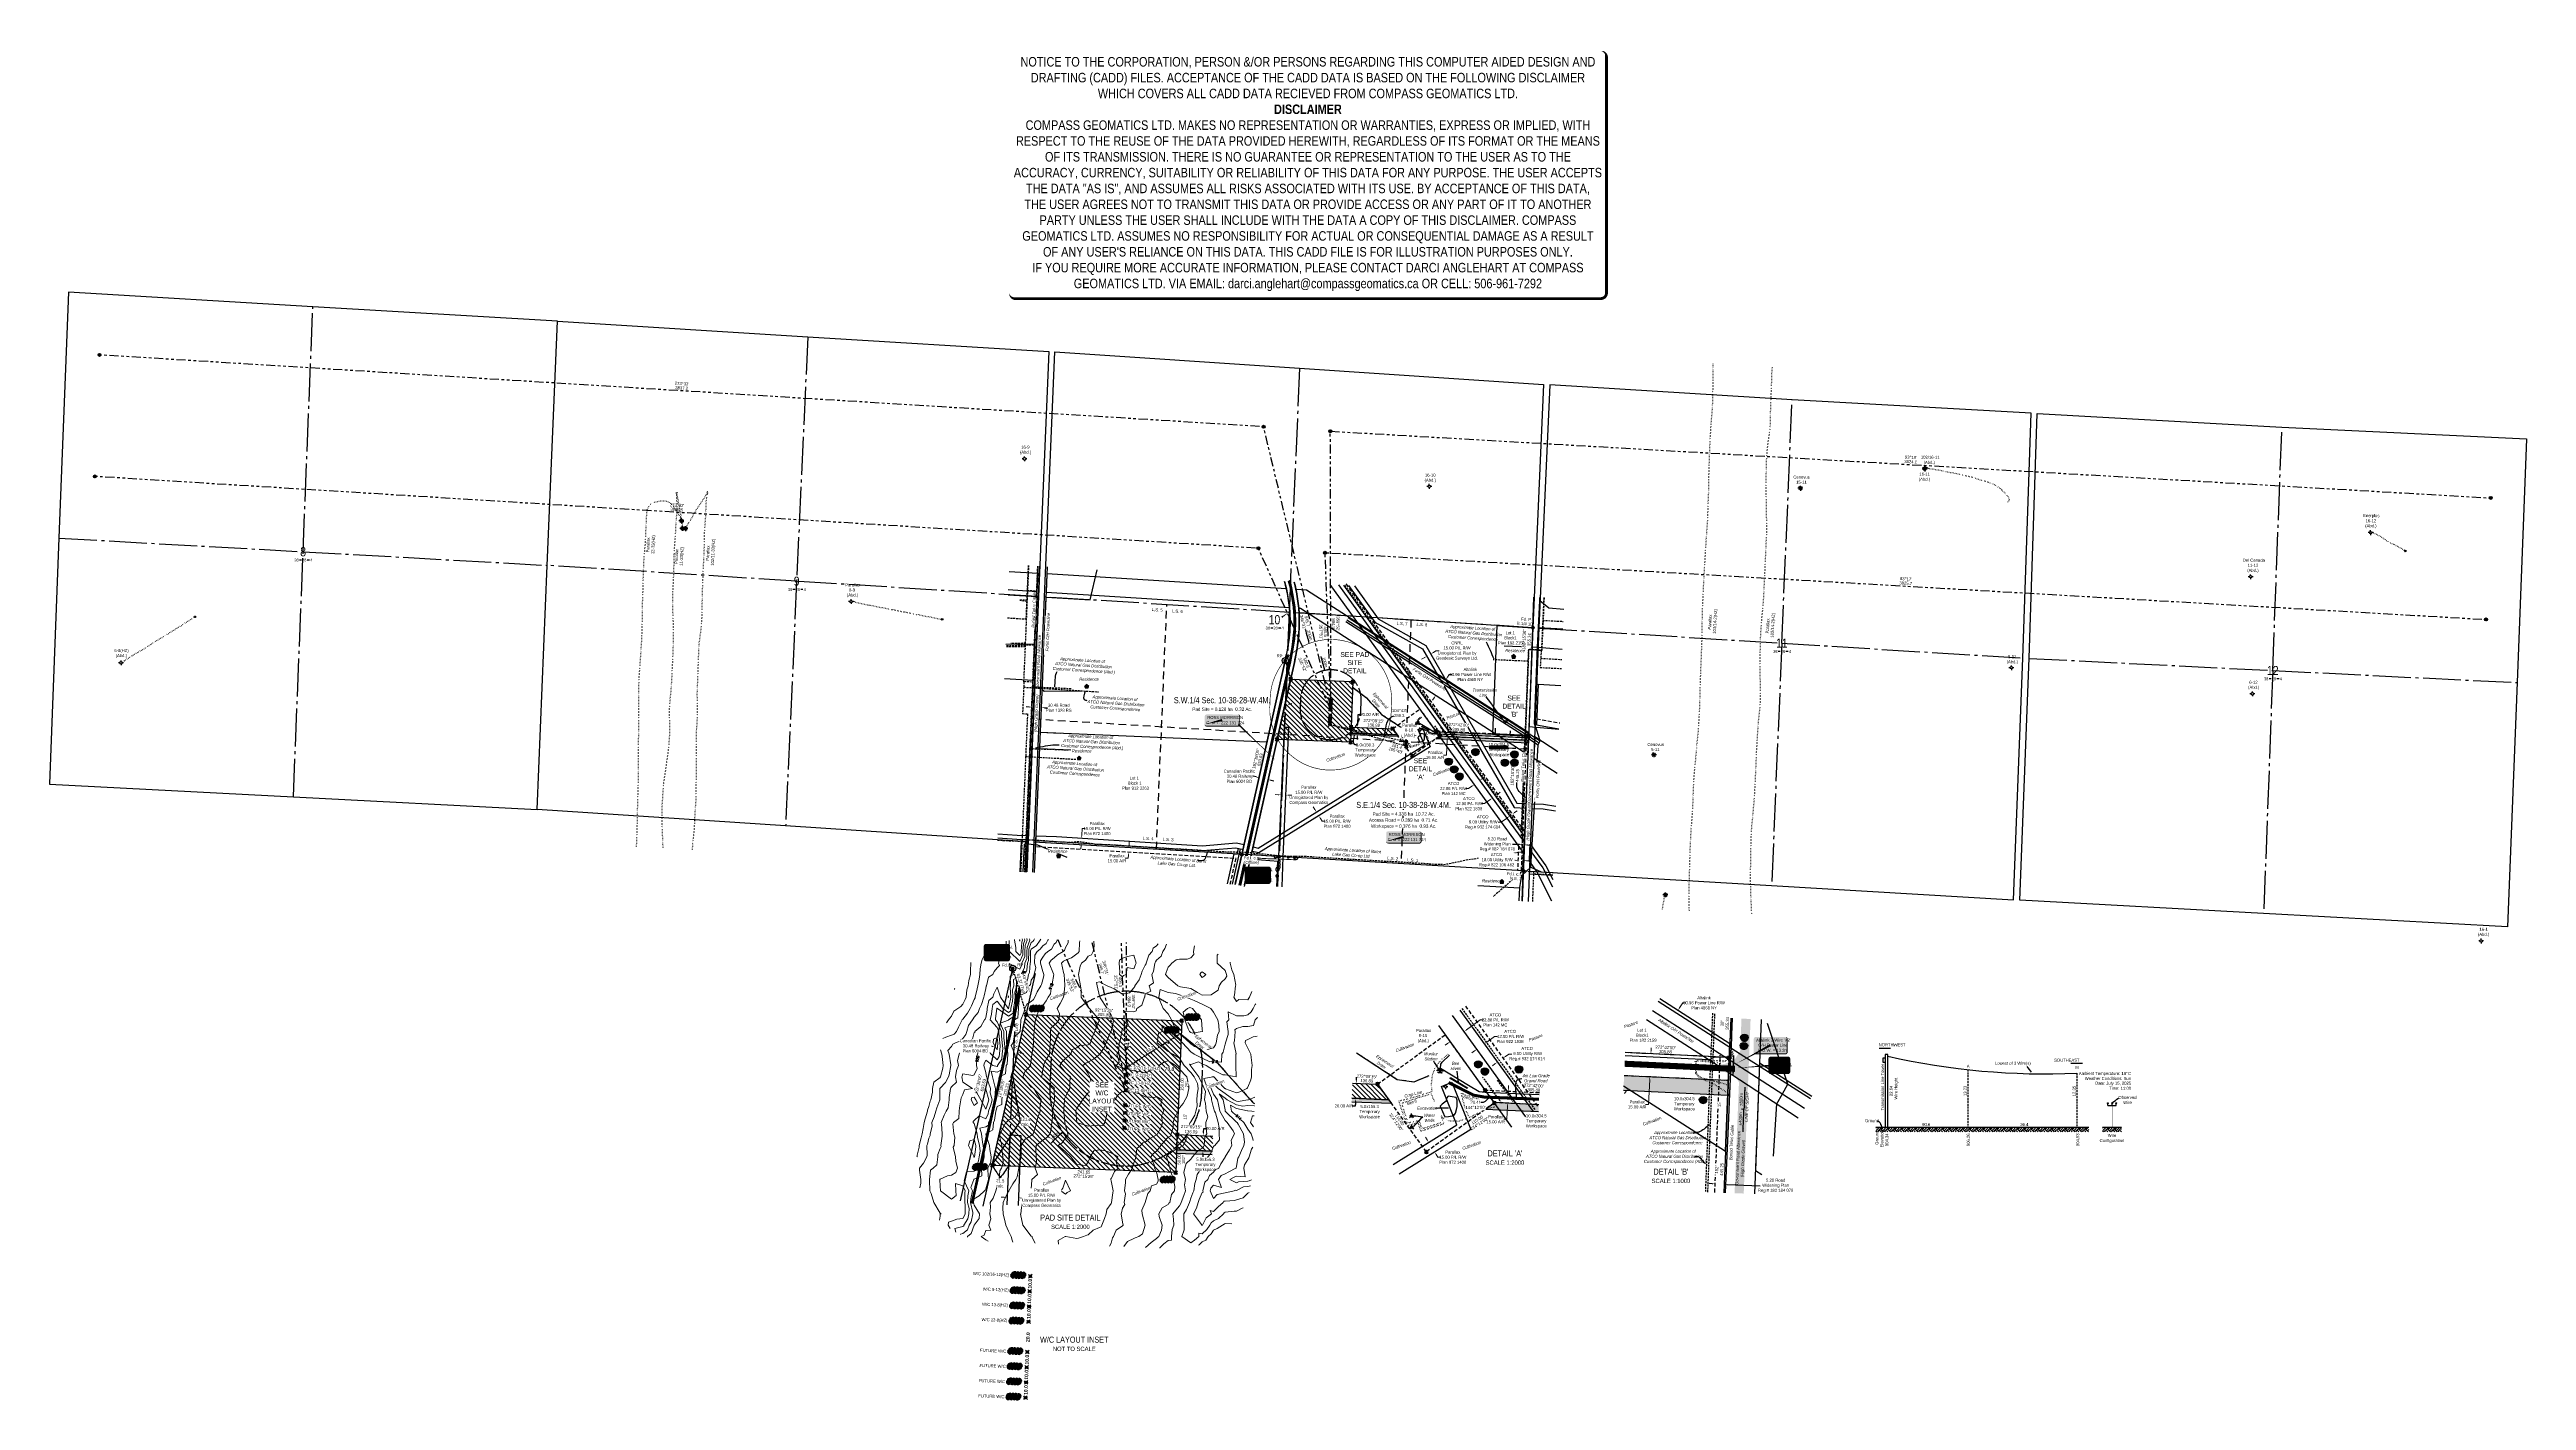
# Model space of a CAD drawing. Extents: x 296548 to 304697, y 5790571 to 5795015.
import ezdxf
from ezdxf.enums import TextEntityAlignment as Align

# ---------------------------------------------------------------- set-up
doc = ezdxf.new("R2010")
doc.units = 0
doc.header["$LTSCALE"] = 5
doc.header["$PDSIZE"] = 0.5
for name, pattern in [('0', [1, 1, 0]), ('DGN5', [5.86086, 1.95362, -3.90724]), ('foc-ACCESSROAD', [3.75, 2.5, -1.25]), ('foc-BUFFER', [16.75, 15, -1.75]), ('foc-DOT', [1, 0.2, -0.8]), ('foc-DRILLPATH', [14.75, 6, -1.75, 1.75, -1.75, 1.75, -1.75]), ('foc-FLOWLINE', [3.75, 2.5, -1.25]), ('foc-LSD', [8, 5, -3]), ('foc-QUARTERLINE', [33, 25, -3, 2, -3]), ('foc-TIELINE', [1.875, 1.25, -0.625]), ('foc-TOPO', [1, 0.2, -0.8]), ('foc-TOPO-ephemeral', [6.25, 3.125, -0.625, 0.625, -0.625, 0.625, -0.625]), ('foc-TRAV', [1.875, 1.25, -0.625]), ('UG_PIPE', [1.875, 1.25, -0.625])]:
    doc.linetypes.add(name, pattern=pattern)
doc.layers.get('Defpoints').update_dxf_attribs({"color": 9})
for name, color, linetype in [('10', 1, 'Continuous'), ('35', 37, 'Continuous'), ('9', 3, 'Continuous'), ('AS-DRILL-T', 8, 'Continuous'), ('AS-FENCE', 48, 'foc-FENCE'), ('AS-PIPE-UG', 44, 'UG_PIPE'), ('AS-PIPE-UG-T', 44, 'Continuous'), ('AS-POWER', 104, 'foc-POWER'), ('AS-POWER-EXISTING-T', 72, 'Continuous'), ('AS-RESIDENCE', 14, 'Continuous'), ('AS-ROADS', 254, 'Continuous'), ('AS-SYMBOL', 7, 'Continuous'), ('AS-TELEPHONE-T', 224, 'Continuous'), ('AS-TELUS', 224, 'foc-TEL'), ('AS-UNDERLAY-H', 141, 'Continuous'), ('AUX-BUFFER', 7, 'foc-BUFFER'), ('BF_SLNET_arc', 7, 'Continuous'), ('C-AR', 13, 'foc-ACCESSROAD'), ('C-RW', 13, 'Continuous'), ('C-SYMBOL', 7, 'Continuous'), ('C-WS', 13, 'foc-ACCESSROAD'), ('CG-NOTES', 7, 'Continuous'), ('DETAIL-HZ-Existing', 8, 'foc-DOT'), ('DETAIL-T', 7, 'Continuous'), ('F-AR', 190, 'foc-ACCESSROAD'), ('F-EZE', 190, 'foc-FLOWLINE'), ('F-FLOWLINE', 190, 'foc-FLOWLINE'), ('F-RW', 190, 'Continuous'), ('F-WS-S', 8, 'Continuous'), ('L-AREAREQUIRED', 7, 'Continuous'), ('L-AREAWORK', 5, 'Continuous'), ('L-BD', 7, 'Continuous'), ('L-BD1', 253, 'Continuous'), ('L-DETAIL-T', 3, 'Continuous'), ('L-MON', 1, 'Continuous'), ('L-QSEC', 8, 'foc-QUARTERLINE'), ('L-ROAD-T', 7, 'Continuous'), ('L-SEC', 7, 'Continuous'), ('L-SECLBL', 7, 'Continuous'), ('L-SECQ', 8, 'foc-QUARTERLINE'), ('L-SECTION-LSD', 7, 'foc-LSD'), ('L-TIE', 7, 'foc-TIELINE'), ('L-TITLEDB', 4, 'Continuous'), ('L-TITLEDB-T', 4, 'Continuous'), ('P-CROSSINGS', 250, 'Continuous'), ('P-CROSSINGS-GROUND', 48, 'foc-TOPO'), ('P-CROSSINGS-LINE', 3, 'Continuous'), ('P-ELEVATION', 7, 'Continuous'), ('P-LTO', 14, 'Continuous'), ('P-PDRILLPATH', 12, 'foc-DRILLPATH'), ('P-PROPOSED', 10, 'Continuous'), ('P-TEMP-H', 41, 'Continuous'), ('P-TEMP_WORKSPACE', 46, 'Continuous'), ('P-TRAV', 4, 'foc-TRAV'), ('P-TXT', 4, 'Continuous'), ('T-BUSH', 110, '0'), ('T-DRAW', 143, 'foc-TOPO-ephemeral'), ('T-GENERAL', 48, 'foc-TOPO'), ('T-LOW-AREA', 48, 'foc-TOPO'), ('T-SLOPE', 48, 'Continuous'), ('T-TIE', 201, 'foc-TIELINE'), ('T-VEGETATION CHANGE', 104, 'foc-TOPO'), ('T-WATER-T', 170, 'Continuous')]:
    doc.layers.add(name, color=color, linetype=linetype)
for name, color, linetype, lineweight in [('AS-GENERAL', 48, 'Continuous', 18), ('C-AR-T', 13, 'Continuous', 9), ('C-RW-T', 13, 'Continuous', 9), ('C-WS-T', 13, 'Continuous', 9), ('F-RW-T', 190, 'Continuous', 9), ('P-TEMP-T', 46, 'Continuous', 18), ('T-TEXT', 48, 'Continuous', 18), ('T-TIE-T', 201, 'Continuous', 18)]:
    doc.layers.add(name, color=color, linetype=linetype, lineweight=lineweight)
for name, color, linetype, lineweight, true_color in [('AS-STRUCTURE', 7, 'Continuous', 30, 0x595959), ('C-TOPO-MAJR', 7, 'Continuous', 15, 0xd3aa5f), ('C-TOPO-MINR', 7, 'Continuous', 13, 0xe9d5af)]:
    doc.layers.add(name, color=color, linetype=linetype, lineweight=lineweight, true_color=true_color)
for name, color, linetype, true_color in [('AS-STRUCTURE-H', 7, 'Continuous', 0xa8a8a8), ('AS-STRUCTURE-T', 7, 'Continuous', 0x454545), ('C-TOPO-MAJR-T', 7, 'Continuous', 0x737373), ('P-PROPOSED-EXISTING-H', 7, 'Continuous', 0xffeebd)]:
    doc.layers.add(name, color=color, linetype=linetype, true_color=true_color)
doc.layers.add('DISCLAIMER', color=7, linetype='Continuous', plot=False)
doc.styles.add('100L', font='ARIALN.TTF', dxfattribs={"height": 11})
doc.styles.add('175L', font='ARIALN.TTF', dxfattribs={"height": 20})
doc.styles.add('80', font='ARIALN.TTF', dxfattribs={"height": 10})
doc.styles.add('80CG', font='ARIALN.TTF', dxfattribs={"height": 10})
doc.styles.add('80L', font='ARIALN.TTF', dxfattribs={"height": 10})
doc.styles.add('80LS', font='ARIALNI.TTF', dxfattribs={"height": 10})
doc.styles.add('BOLD', font='ARIALNB.TTF')
doc.styles.add('Crossing', font='ARIALN.TTF', dxfattribs={"height": 10})
doc.styles.add('foc-LtypeFont', font='ARIALN.TTF', dxfattribs={"height": 7.35})
doc.styles.add('SIMPLEX', font='ARIALN.TTF')
doc.styles.get("Standard").update_dxf_attribs({"font": 'ARIALN.TTF'})
doc.linetypes.add('foc-FENCE', pattern='A,10,-1,["X",foc-LtypeFont,S=0.2,R=0,X=-0.625,Y=-0.75],-1.24', length=12.24)
doc.linetypes.add('foc-POWER', pattern='A,6,-1,["P",foc-LtypeFont,S=0.2,R=0,X=-0.625,Y=-0.75],-1.24,4', length=12.24)
doc.linetypes.add('foc-TEL', pattern='A,2,-1,["T",foc-LtypeFont,S=0.2,R=0,X=-0.425,Y=-0.75],-1.24,8', length=12.24)
doc.linetypes.add('foc-TOPO-flowdirection-NOLINE', pattern='A,0,[">",foc-LtypeFont,S=0.3,R=0,X=0,Y=-0.945],-20,[">",foc-LtypeFont,S=0.3,R=0,X=0,Y=-0.945],0', length=20)
doc.dimstyles.new('CG2011', dxfattribs={"dimscale": 5, "dimtxt": 9, "dimasz": 2, "dimexe": 0.2, "dimexo": 0.0625, "dimgap": 0.5, "dimtad": 0, "dimtih": 1, "dimtoh": 1, "dimzin": 0, "dimdsep": 46, "dimtxsty": '80CG', "dimcen": 0.1, "dimse1": 1, "dimse2": 1, "dimclrd": 256, "dimclrt": 256, "dimaunit": 1, "dimadec": 4, "dimazin": 0, "dimtfac": 0.06, "dimtofl": 0, "dimtmove": 0, "dimatfit": 1, "dimfxl": 0.2, "dimtolj": 1, "dimtzin": 0, "dimlwd": -1, "dimarcsym": 0})
doc.dimstyles.new('COMPASS', dxfattribs={"dimscale": 5, "dimtxt": 10, "dimasz": 2.5, "dimexe": 0.2, "dimexo": 0.0625, "dimgap": 0.5, "dimtad": 0, "dimtih": 1, "dimtoh": 1, "dimzin": 0, "dimdsep": 46, "dimtxsty": '80', "dimcen": 0.1, "dimse1": 1, "dimse2": 1, "dimclrd": 256, "dimclrt": 256, "dimaunit": 1, "dimadec": 4, "dimazin": 0, "dimtfac": 0.06, "dimtofl": 0, "dimtmove": 0, "dimatfit": 1, "dimfxl": 0.2, "dimtolj": 1, "dimtzin": 0, "dimlwd": -1, "dimarcsym": 0})
doc.dimstyles.new('Compass 5 000', dxfattribs={"dimscale": 5, "dimtxt": 9, "dimasz": 2, "dimexe": 0.2, "dimexo": 0.0625, "dimgap": 0.5, "dimtad": 0, "dimtih": 1, "dimtoh": 1, "dimzin": 0, "dimdsep": 46, "dimtxsty": '80CG', "dimcen": 0.1, "dimse1": 1, "dimse2": 1, "dimclrd": 256, "dimclrt": 256, "dimaunit": 1, "dimadec": 4, "dimazin": 0, "dimtfac": 0.06, "dimtofl": 0, "dimtmove": 0, "dimatfit": 1, "dimfxl": 0.2, "dimtolj": 1, "dimtzin": 0, "dimlwd": -1, "dimarcsym": 0})
pattern_1 = [(135, (13.376, 259.857), (-7.85737153, -7.85737153), [])]
pattern_2 = [(135, (-927.398, 898.283), (-7.85737153, -7.85737153), [])]

# ---------------------------------------------------------------- blocks, each defined once
blk = doc.blocks.new('L-SECLBL')
at = {"layer": '9', "color": 7}
for p, q in [((-5.1, -27.8), (-12.3, -27.8)), ((20.7, -27.8), (13.5, -27.8))]:
    blk.add_line(p, q, dxfattribs=at)
at = {"layer": '10', "color": 2, "style": 'SIMPLEX'}
blk.add_attdef('SEC', text='', height=30, dxfattribs=at).set_placement((0, 0), align=Align.MIDDLE)
at = {"layer": '10', "color": 5, "style": '80L'}
blk.add_attdef('TWP', text='', height=9.5, dxfattribs=at).set_placement((-14.4, -27.4), align=Align.MIDDLE_RIGHT)
blk.add_attdef('RGE', text='', height=9.5, dxfattribs=at).set_placement((3.6, -27.4), align=Align.MIDDLE_CENTER)
blk.add_attdef('MER', text='', height=9.5, dxfattribs=at).set_placement((23.2, -27.4), align=Align.MIDDLE_LEFT)
blk = doc.blocks.new('*U393')
h = blk.add_hatch(color=59)
edge = h.paths.add_edge_path()
edge.add_line((-51.5, -20), (51.5, -20))
edge.add_arc((51.5, -14), 6, 270, 360)
edge.add_line((57.5, -14), (57.5, 12.5))
edge.add_arc((51.5, 12.5), 6, 0, 90)
edge.add_line((51.5, 18.5), (-51.5, 18.5))
edge.add_arc((-51.5, 12.5), 6, 90, 180)
edge.add_line((-57.5, 12.5), (-57.5, -14))
edge.add_arc((-51.5, -14), 6, 180, 270)
at = {"color": 1, "flags": 128}
blk.add_lwpolyline([(-55.4, -13.5, 0, 7.5, 0), (0, 0, 0, 0, 0)], format="xyseb", dxfattribs=at)
blk.add_lwpolyline([(-51.5, -20, 3, 3, 0), (51.5, -20, 3, 3, 0.414214), (57.5, -14, 3, 3, 0), (57.5, 12.5, 3, 0, 0.414214), (51.5, 18.5, 0, 0, 0), (-51.5, 18.5, 0, 0, 0.414214), (-57.5, 12.5, 0, 0, 0), (-57.5, -14, 0, 3, 0.414214)], format="xyseb", close=True, dxfattribs=at)
at = {"color": 1, "style": '80'}
blk.add_attdef('ENTER_TEXT_001', (-36, -5), '', height=10, dxfattribs=at)
blk = doc.blocks.new('*D394')
at = {"layer": 'C-AR-T', "transparency": 16777216}
for p, q in [((301147.2, 5792780.3), (301147.6, 5792790.3)), ((301143.6, 5792694.3), (301133.6, 5792694.3)), ((301145.7, 5792745.3), (301143.6, 5792694.3))]:
    blk.add_line(p, q, dxfattribs=at)
for points in [[(301145.5, 5792780.4), (301148.8, 5792780.2), (301146.7, 5792770.3)], [(301144.1, 5792745.4), (301147.4, 5792745.3), (301146.1, 5792755.3)]]:
    blk.add_solid(points, dxfattribs=at)
at = {"layer": 'Defpoints', "color": 0, "transparency": 16777216}
for p in [(301265.2, 5792765.5), (301146.1, 5792755.3), (301264.6, 5792750.5)]:
    blk.add_point(p, dxfattribs=at)
at = {"layer": 'C-AR-T', "transparency": 16777216, "insert": (301106.3, 5792694.3), "char_height": 10, "attachment_point": 5, "style": '80CG'}
blk.add_mtext('\\A1;Parallax\\P15.00 A/R', dxfattribs=at)
blk = doc.blocks.new('*D395')
at = {"layer": 'Defpoints', "color": 0, "transparency": 16777216}
for p in [(300851.2, 5792785.1), (300903, 5792763.2), (300903.7, 5792783.2)]:
    blk.add_point(p, dxfattribs=at)
at = {"layer": 'P-TXT', "transparency": 16777216}
for p, q in [((300851.6, 5792795.1), (300852.8, 5792827.7)), ((300852.8, 5792827.7), (300862.8, 5792827.7)), ((300850.1, 5792755.2), (300849.7, 5792745.2))]:
    blk.add_line(p, q, dxfattribs=at)
for points in [[(300848.4, 5792755.2), (300851.7, 5792755.1), (300850.4, 5792765.1)], [(300849.9, 5792795.2), (300853.2, 5792795.1), (300851.2, 5792785.1)]]:
    blk.add_solid(points, dxfattribs=at)
at = {"layer": 'P-TXT', "transparency": 16777216, "insert": (300890.5, 5792827.7), "char_height": 10, "attachment_point": 5, "style": '80CG'}
blk.add_mtext('\\A1;20.00 A/R', dxfattribs=at)
blk = doc.blocks.new('*D396')
at = {"layer": 'C-RW-T', "transparency": 16777216}
for p, q in [((300710.5, 5792515.5), (300705.2, 5792524)), ((300728.9, 5792485.7), (300734.6, 5792476.5)), ((300734.6, 5792476.5), (300744.6, 5792476.5))]:
    blk.add_line(p, q, dxfattribs=at)
for points in [[(300711.9, 5792516.4), (300709, 5792514.6), (300715.7, 5792507)], [(300730.3, 5792486.6), (300727.5, 5792484.9), (300723.6, 5792494.2)]]:
    blk.add_solid(points, dxfattribs=at)
at = {"layer": 'Defpoints', "color": 0, "transparency": 16777216}
for p in [(300856.9, 5792594.4), (300864.8, 5792581.7), (300723.6, 5792494.2)]:
    blk.add_point(p, dxfattribs=at)
at = {"layer": 'C-RW-T', "transparency": 16777216, "insert": (300783.7, 5792476.5), "char_height": 10, "attachment_point": 5, "style": '80CG'}
blk.add_mtext('\\A1;Parallax\\P15.00 P/L R/W\\PPlan 872 1400', dxfattribs=at)
blk = doc.blocks.new('*D397')
at = {"layer": 'Defpoints', "color": 0, "transparency": 16777216}
for p in [(300915.4, 5793015.1), (300948.4, 5793066.4), (301141.5, 5792942.3)]:
    blk.add_point(p, dxfattribs=at)
at = {"layer": 'F-RW-T', "transparency": 16777216}
for p, q in [((301146.9, 5792950.7), (301152.3, 5792959.1)), ((301152.3, 5792959.1), (301162.3, 5792959.1)), ((301103.1, 5792882.6), (301097.7, 5792874.2))]:
    blk.add_line(p, q, dxfattribs=at)
for points in [[(301145.5, 5792951.6), (301148.3, 5792949.8), (301141.5, 5792942.3)], [(301101.7, 5792883.5), (301104.5, 5792881.7), (301108.6, 5792891)]]:
    blk.add_solid(points, dxfattribs=at)
at = {"layer": 'F-RW-T', "transparency": 16777216, "insert": (301221.9, 5792959.1), "char_height": 10, "attachment_point": 5, "style": '80CG'}
blk.add_mtext('\\A1;Altalink\\P60.96 Power Line R/W\\PPlan 4868 NY', dxfattribs=at)
blk = doc.blocks.new('*D398')
at = {"layer": 'Defpoints', "color": 0, "transparency": 16777216}
for p in [(301219.2, 5792618.7), (301234.7, 5792597.2), (301237.7, 5792632.1)]:
    blk.add_point(p, dxfattribs=at)
at = {"layer": 'F-RW-T', "transparency": 16777216}
for p, q in [((301261.3, 5792616.4), (301269.4, 5792622.3)), ((301216.4, 5792584), (301206.4, 5792584)), ((301226.6, 5792591.4), (301216.4, 5792584))]:
    blk.add_line(p, q, dxfattribs=at)
for points in [[(301225.6, 5792592.7), (301227.5, 5792590), (301234.7, 5792597.2)], [(301260.4, 5792617.8), (301262.3, 5792615.1), (301253.2, 5792610.6)]]:
    blk.add_solid(points, dxfattribs=at)
at = {"layer": 'F-RW-T', "transparency": 16777216, "insert": (301166.9, 5792584), "char_height": 10, "attachment_point": 5, "style": '80CG'}
blk.add_mtext('\\A1;ATCO\\P22.86 P/L R/W\\PPlan 142 MC', dxfattribs=at)
blk = doc.blocks.new('*D399')
at = {"layer": 'Defpoints', "color": 0, "transparency": 16777216}
for p in [(301277.6, 5792576.7), (301287.4, 5792583.7), (301304.4, 5792560.1)]:
    blk.add_point(p, dxfattribs=at)
at = {"layer": 'F-RW-T', "transparency": 16777216}
for p, q in [((301268.5, 5792534.3), (301258.5, 5792534.3)), ((301286.5, 5792547.3), (301268.5, 5792534.3)), ((301312.5, 5792566), (301320.6, 5792571.8))]:
    blk.add_line(p, q, dxfattribs=at)
for points in [[(301285.6, 5792548.6), (301287.5, 5792545.9), (301294.6, 5792553.1)], [(301311.5, 5792567.3), (301313.5, 5792564.6), (301304.4, 5792560.1)]]:
    blk.add_solid(points, dxfattribs=at)
at = {"layer": 'F-RW-T', "transparency": 16777216, "insert": (301217.2, 5792534.3), "char_height": 10, "attachment_point": 5, "style": '80CG'}
blk.add_mtext('\\A1;ATCO\\P 12.00 P/L R/W\\PPlan 922 1838', dxfattribs=at)
blk = doc.blocks.new('*D400')
at = {"layer": 'Defpoints', "color": 0, "transparency": 16777216}
for p in [(301080.1, 5793016.5), (301091.7, 5793026.6), (301093.1, 5793024)]:
    blk.add_point(p, dxfattribs=at)
at = {"layer": 'F-RW-T', "transparency": 16777216}
for p, q in [((301070, 5793014.1), (301061.3, 5793009.1)), ((301100.3, 5793031.6), (301109, 5793036.6)), ((301109, 5793036.6), (301119, 5793036.6))]:
    blk.add_line(p, q, dxfattribs=at)
for points in [[(301069.2, 5793015.5), (301070.8, 5793012.6), (301078.7, 5793019.1)], [(301099.5, 5793033), (301101.1, 5793030.1), (301091.7, 5793026.6)]]:
    blk.add_solid(points, dxfattribs=at)
at = {"layer": 'F-RW-T', "transparency": 16777216, "insert": (301178.3, 5793036.6), "char_height": 10, "attachment_point": 5, "style": '80CG'}
blk.add_mtext('\\A1;CNRL\\P15.00 P/L R/W\\PUnregistered Plan by \\PGeodesic Surveys Ltd.', dxfattribs=at)
blk = doc.blocks.new('*D401')
at = {"layer": 'Defpoints', "color": 0, "transparency": 16777216}
for p in [(301345.5, 5792503.1), (301352.2, 5792493.8), (301352.8, 5792508.3)]:
    blk.add_point(p, dxfattribs=at)
at = {"layer": 'F-RW-T', "transparency": 16777216}
for p, q in [((301323.2, 5792472.8), (301313.2, 5792472.8)), ((301344.1, 5792487.9), (301323.2, 5792472.8)), ((301367.6, 5792504.9), (301375.7, 5792510.8))]:
    blk.add_line(p, q, dxfattribs=at)
for points in [[(301343.1, 5792489.3), (301345.1, 5792486.6), (301352.2, 5792493.8)], [(301366.7, 5792506.3), (301368.6, 5792503.6), (301359.5, 5792499.1)]]:
    blk.add_solid(points, dxfattribs=at)
at = {"layer": 'F-RW-T', "transparency": 16777216, "insert": (301262.7, 5792472.8), "char_height": 10, "attachment_point": 5, "style": '80CG'}
blk.add_mtext('\\A1;ATCO\\P 9.00 Utility R/W\\PReg.# 932 174 614', dxfattribs=at)
blk = doc.blocks.new('*D402')
at = {"layer": 'F-RW-T', "transparency": 16777216}
for p, q in [((301368.8, 5792348.1), (301358.8, 5792348.5)), ((301406.7, 5792346.6), (301416.7, 5792346.2))]:
    blk.add_line(p, q, dxfattribs=at)
for points in [[(301368.8, 5792349.8), (301368.7, 5792346.4), (301378.8, 5792347.7)], [(301406.8, 5792348.3), (301406.7, 5792344.9), (301396.7, 5792347)]]:
    blk.add_solid(points, dxfattribs=at)
at = {"layer": 'F-RW-T', "transparency": 16777216, "insert": (301308.3, 5792348.5), "char_height": 10, "attachment_point": 5, "style": '80CG', "bg_fill": 3, "box_fill_scale": 1.1, "bg_fill_color": 256, "bg_fill_true_color": 13158600, "bg_fill_transparency": 0}
blk.add_mtext('\\A1;ATCO\\P 18.00 Utility R/W\\PReg.# 822 106 462', dxfattribs=at)
at = {"layer": 'Defpoints', "color": 0, "transparency": 16777216}
for p in [(301379.3, 5792362), (301397.3, 5792361.3), (301378.8, 5792347.7)]:
    blk.add_point(p, dxfattribs=at)
blk = doc.blocks.new('*D403')
at = {"layer": 'Defpoints', "color": 0, "transparency": 16777216}
for p in [(300590.9, 5792905), (300620.7, 5792898.3), (300556.5, 5792613.2)]:
    blk.add_point(p, dxfattribs=at)
at = {"layer": 'L-TITLEDB-T', "transparency": 16777216}
for p, q in [((300517.1, 5792622.1), (300507.3, 5792624.3)), ((300566.3, 5792611), (300576.1, 5792608.8))]:
    blk.add_line(p, q, dxfattribs=at)
for points in [[(300517.4, 5792623.7), (300516.7, 5792620.5), (300526.8, 5792619.9)], [(300566.7, 5792612.7), (300565.9, 5792609.4), (300556.5, 5792613.2)]]:
    blk.add_solid(points, dxfattribs=at)
at = {"layer": 'L-TITLEDB-T', "transparency": 16777216, "insert": (300462.1, 5792624.3), "char_height": 10, "attachment_point": 5, "style": '80CG'}
blk.add_mtext('\\A1;Canadian Pacific\\P 30.48 Railway\\PPlan 6004 BD', dxfattribs=at)
blk = doc.blocks.new('*D405')
at = {"layer": 'C-RW-T', "transparency": 16777216}
for p, q in [((300590.2, 5792563.6), (300580.2, 5792564)), ((300625.1, 5792562.1), (300635.1, 5792561.7))]:
    blk.add_line(p, q, dxfattribs=at)
for points in [[(300590.2, 5792565.2), (300590.1, 5792561.9), (300600.2, 5792563.1)], [(300625.2, 5792563.7), (300625.1, 5792560.4), (300615.1, 5792562.5)]]:
    blk.add_solid(points, dxfattribs=at)
at = {"layer": 'Defpoints', "color": 0, "transparency": 16777216}
for p in [(300601.3, 5792590.1), (300615.1, 5792562.5), (300616.3, 5792589.5)]:
    blk.add_point(p, dxfattribs=at)
at = {"layer": 'C-RW-T', "transparency": 16777216, "insert": (300690.6, 5792561.7), "char_height": 10, "attachment_point": 5, "style": '80CG'}
blk.add_mtext('\\A1;Parallax\\P15.00 P/L R/W\\PUnregistered Plan by\\PCompass Geomatics', dxfattribs=at)
blk = doc.blocks.new('res_occ')
for points in [[(0.1, 0.9), (-1.3, -0.4), (1.5, -0.4)], [(-0.9, -1.4), (1.1, -1.4), (1.1, -0.4), (-0.9, -0.4)]]:
    blk.add_hatch(color=14).paths.add_polyline_path(points)
at = {"color": 14}
for points in [[(0.1, 0.9), (-1.3, -0.4), (1.5, -0.4)], [(-0.9, -1.4), (1.1, -1.4), (1.1, -0.4), (-0.9, -0.4)]]:
    blk.add_lwpolyline(points, close=True, dxfattribs=at)
blk = doc.blocks.new('fdia')
at = {"color": 255, "const_width": 1}
blk.add_lwpolyline([(-0.5, 0, 1), (0.5, 0, 1)], format="xyb", close=True, dxfattribs=at)
blk = doc.blocks.new('Fdiaa')
blk.add_blockref('fdia', (0, 0))
blk = doc.blocks.new('fdib')
at = {"color": 1, "const_width": 1.6}
blk.add_lwpolyline([(-0.4, 0, 1), (0.4, 0, 1)], format="xyb", close=True, dxfattribs=at)
at = {"color": 1}
blk.add_circle((0, 0), 0.8, dxfattribs=at)
blk = doc.blocks.new('Fdibb')
blk.add_blockref('fdib', (0, 0))
blk = doc.blocks.new('fdicc')
for name in ['Fdibb', 'Fdiaa']:
    blk.add_blockref(name, (0, 0))
blk = doc.blocks.new('FDI')
blk.add_blockref('fdicc', (0, 0))
blk = doc.blocks.new('*U408')
h = blk.add_hatch(color=255)
h.dxf.hatch_style = 1
edge = h.paths.add_edge_path()
edge.add_arc((-1.1, 0.1), 0.2, 83.5753, 263.5753, ccw=False)
edge.add_line((-1.1, 0.3), (0.2, 0.2))
edge.add_line((0.2, 0.2), (1.1, 0.1))
edge.add_arc((1.1, -0.1), 0.2, -96.4247, 83.5753, ccw=False)
edge.add_line((1.1, -0.3), (-1.1, -0.1))
h = blk.add_hatch(color=255)
h.dxf.hatch_style = 1
edge = h.paths.add_edge_path()
edge.add_arc((0, 0.4), 0.2, -6.4247, 173.5753, ccw=False)
edge.add_line((0.2, 0.4), (0.2, 0.2))
edge.add_line((0.2, 0.2), (-0.2, 0.2))
edge.add_line((-0.2, 0.2), (-0.2, 0.4))
at = {"color": 255}
blk.add_lwpolyline([(-1.1, -0.1, -1), (-1.1, 0.3), (0.2, 0.2), (1.1, 0.1, -1), (1.1, -0.3)], format="xyb", close=True, dxfattribs=at)
at = {"color": 72, "const_width": 0.1, "flags": 128}
for points in [[(-1.1, 0.1), (1.1, -0.1)], [(0, 0.4), (0, 0)]]:
    blk.add_lwpolyline(points, dxfattribs=at)
at = {"color": 255, "flags": 128}
blk.add_lwpolyline([(-0.2, 0.4, -1), (0.2, 0.4), (0.2, 0.2), (-0.2, 0.2)], format="xyb", close=True, dxfattribs=at)
blk = doc.blocks.new('*U407')
h = blk.add_hatch(color=255)
h.dxf.hatch_style = 1
edge = h.paths.add_edge_path()
edge.add_arc((0.8, -0.8), 0.2, -136.9134, 43.0866, ccw=False)
edge.add_line((0.6, -0.9), (-0.3, 0))
edge.add_line((-0.3, 0), (-0.9, 0.7))
edge.add_arc((-0.8, 0.8), 0.2, 43.0866, 223.0866, ccw=False)
edge.add_line((-0.6, 0.9), (0.9, -0.7))
h = blk.add_hatch(color=255)
h.dxf.hatch_style = 1
edge = h.paths.add_edge_path()
edge.add_arc((-0.4, -0.4), 0.2, 133.0866, 313.0866, ccw=False)
edge.add_line((-0.5, -0.2), (-0.3, 0))
edge.add_line((-0.3, 0), (0, -0.3))
edge.add_line((0, -0.3), (-0.3, -0.5))
at = {"color": 255}
blk.add_lwpolyline([(0.9, -0.7, -1), (0.6, -0.9), (-0.3, 0), (-0.9, 0.7, -1), (-0.6, 0.9)], format="xyb", close=True, dxfattribs=at)
at = {"color": 72, "const_width": 0.1, "flags": 128}
for points in [[(0.8, -0.8), (-0.8, 0.8)], [(-0.4, -0.4), (0, 0)]]:
    blk.add_lwpolyline(points, dxfattribs=at)
at = {"color": 255, "flags": 128}
blk.add_lwpolyline([(-0.3, -0.5, -1), (-0.5, -0.2), (-0.3, 0), (0, -0.3)], format="xyb", close=True, dxfattribs=at)
blk = doc.blocks.new('*U406')
h = blk.add_hatch(color=255)
h.dxf.hatch_style = 1
edge = h.paths.add_edge_path()
edge.add_arc((0.9, 0.7), 0.2, -50.743, 129.257, ccw=False)
edge.add_line((1, 0.5), (0, -0.3))
edge.add_line((0, -0.3), (-0.7, -0.9))
edge.add_arc((-0.9, -0.7), 0.2, 129.257, 309.257, ccw=False)
edge.add_line((-1, -0.5), (0.7, 0.9))
h = blk.add_hatch(color=255)
h.dxf.hatch_style = 1
edge = h.paths.add_edge_path()
edge.add_arc((0.4, -0.4), 0.2, -140.743, 39.257, ccw=False)
edge.add_line((0.2, -0.6), (0, -0.3))
edge.add_line((0, -0.3), (0.3, 0))
edge.add_line((0.3, 0), (0.5, -0.3))
at = {"color": 255}
blk.add_lwpolyline([(0.7, 0.9, -1), (1, 0.5), (0, -0.3), (-0.7, -0.9, -1), (-1, -0.5)], format="xyb", close=True, dxfattribs=at)
at = {"color": 72, "const_width": 0.1, "flags": 128}
for points in [[(0.9, 0.7), (-0.9, -0.7)], [(0.4, -0.4), (0, 0)]]:
    blk.add_lwpolyline(points, dxfattribs=at)
at = {"color": 255, "flags": 128}
blk.add_lwpolyline([(0.5, -0.3, -1), (0.2, -0.6), (0, -0.3), (0.3, 0)], format="xyb", close=True, dxfattribs=at)
blk = doc.blocks.new('TEMP')
h = blk.add_hatch(color=255)
h.dxf.hatch_style = 1
h.paths.add_polyline_path([(0, 0.3), (-0.7, 1.2), (-0.7, 0.7), (-1.2, 0.7), (-0.3, 0), (-1.2, -0.7), (-0.7, -0.7), (-0.7, -1.2), (0, -0.3), (0.7, -1.2), (0.7, -0.7), (1.2, -0.7), (0.3, 0), (1.2, 0.7), (0.7, 0.7), (0.7, 1.2)])
h.paths.add_polyline_path([(0.6, 0.8), (0.6, 0.6), (0.8, 0.6), (0.1, 0), (0.8, -0.6), (0.6, -0.6), (0.6, -0.8), (0, -0.1), (-0.6, -0.8), (-0.6, -0.6), (-0.8, -0.6), (-0.1, 0), (-0.8, 0.6), (-0.6, 0.6), (-0.6, 0.8), (0, 0.1)], flags=16)
h = blk.add_hatch(color=1)
h.dxf.hatch_style = 1
h.paths.add_polyline_path([(0, 0.1), (-0.6, 0.8), (-0.6, 0.6), (-0.8, 0.6), (-0.1, 0), (-0.8, -0.6), (-0.6, -0.6), (-0.6, -0.8), (0, -0.1), (0.6, -0.8), (0.6, -0.6), (0.8, -0.6), (0.1, 0), (0.8, 0.6), (0.6, 0.6), (0.6, 0.8)])
at = {"color": 1}
for p, q in [((-0.1, 0), (0.1, 0)), ((0, 0.1), (0, -0.1))]:
    blk.add_line(p, q, dxfattribs=at)
at = {"color": 255, "flags": 128}
blk.add_lwpolyline([(-0.3, 0), (-1.2, 0.7), (-0.7, 0.7), (-0.7, 1.2), (0, 0.3), (0.7, 1.2), (0.7, 0.7), (1.2, 0.7), (0.3, 0), (1.2, -0.7), (0.7, -0.7), (0.7, -1.2), (0, -0.3), (-0.7, -1.2), (-0.7, -0.7), (-1.2, -0.7)], close=True, dxfattribs=at)
at = {"color": 1, "flags": 128}
blk.add_lwpolyline([(-0.1, 0), (-0.8, 0.6), (-0.6, 0.6), (-0.6, 0.8), (0, 0.1), (0.6, 0.8), (0.6, 0.6), (0.8, 0.6), (0.1, 0), (0.8, -0.6), (0.6, -0.6), (0.6, -0.8), (0, -0.1), (-0.6, -0.8), (-0.6, -0.6), (-0.8, -0.6)], close=True, dxfattribs=at)
blk = doc.blocks.new('*U438')
h = blk.add_hatch(color=254)
edge = h.paths.add_edge_path()
edge.add_line((-36.5, -28.5), (36.5, -28.5))
edge.add_arc((36.5, -22.5), 6, 270, 360)
edge.add_line((42.5, -22.5), (42.5, 21))
edge.add_arc((36.5, 21), 6, 0, 90)
edge.add_line((36.5, 27), (-36.5, 27))
edge.add_arc((-36.5, 21), 6, 90, 180)
edge.add_line((-42.5, 21), (-42.5, -22.5))
edge.add_arc((-36.5, -22.5), 6, 180, 270)
at = {"color": 1, "flags": 128}
blk.add_lwpolyline([(-36.5, -28.5, 3, 3, 0), (36.5, -28.5, 3, 3, 0.414214), (42.5, -22.5, 3, 3, 0), (42.5, 21, 3, 0, 0.414214), (36.5, 27, 0, 0, 0), (-36.5, 27, 0, 0, 0.414214), (-42.5, 21, 0, 0, 0), (-42.5, -22.5, 0, 3, 0.414214)], format="xyseb", close=True, dxfattribs=at)
blk.add_lwpolyline([(30.9, -19.2, 0, 10, 0), (0, 0, 5, 5, 0)], format="xyseb", dxfattribs=at)
at = {"color": 1, "style": '80'}
blk.add_attdef('ENTER_TEXT_001', (-36, -5), '', height=10, dxfattribs=at)
blk = doc.blocks.new('*D439')
at = {"layer": 'Defpoints', "color": 0, "transparency": 16777216}
for p in [(299732.8, 5791716.5), (299735, 5791726.2)]:
    blk.add_point(p, dxfattribs=at)
at = {"layer": 'L-TITLEDB-T', "transparency": 16777216}
for p, q in [((299648.7, 5791735.4), (299638.9, 5791737.6)), ((299742.5, 5791714.3), (299752.3, 5791712.1))]:
    blk.add_line(p, q, dxfattribs=at)
for points in [[(299649, 5791737), (299648.3, 5791733.8), (299658.4, 5791733.2)], [(299742.9, 5791715.9), (299742.2, 5791712.7), (299732.8, 5791716.5)]]:
    blk.add_solid(points, dxfattribs=at)
at = {"layer": 'L-TITLEDB-T', "transparency": 16777216, "insert": (299593.8, 5791737.6), "char_height": 10, "attachment_point": 5, "style": '80CG', "bg_fill": 3, "box_fill_scale": 1.1, "bg_fill_color": 256, "bg_fill_true_color": 13158600, "bg_fill_transparency": 0}
blk.add_mtext('\\A1;Canadian Pacific\\P 30.48 Railway\\PPlan 6004 BD', dxfattribs=at)
at = {"layer": 'Defpoints', "color": 0, "transparency": 16777216}
blk.add_point((299660.6, 5791742.9), dxfattribs=at)
blk = doc.blocks.new('WC')
at = {"layer": 'L-MON'}
h = blk.add_hatch(color=255, dxfattribs=at)
h.dxf.hatch_style = 1
edge = h.paths.add_edge_path()
edge.add_arc((0, 0), 0.9, 0, 360)
at = {"layer": 'L-MON', "color": 240, "flags": 128}
for points in [[(-0.6, 0.5), (-1.2, 1.1)], [(0.5, 0.6), (1.1, 1.2)], [(-1.2, -1.2), (-0.6, -0.6)], [(1.2, -1.2), (0.6, -0.6)]]:
    blk.add_lwpolyline(points, dxfattribs=at)
at = {"layer": 'L-MON', "color": 240}
for radius in [0.8, 0.373]:
    blk.add_circle((0, 0), radius, dxfattribs=at)
blk = doc.blocks.new('*D440')
at = {"layer": 'Defpoints', "color": 0, "transparency": 16777216}
for p in [(300315.2, 5791393.1), (300317.1, 5791443.1), (300344.2, 5791442)]:
    blk.add_point(p, dxfattribs=at)
at = {"layer": 'P-TXT', "transparency": 16777216}
for p, q in [((300344.6, 5791452), (300345.1, 5791465.7)), ((300345.1, 5791465.7), (300355.1, 5791465.7)), ((300341.9, 5791382.1), (300341.6, 5791372.1))]:
    blk.add_line(p, q, dxfattribs=at)
for points in [[(300342.9, 5791452.1), (300346.2, 5791452), (300344.2, 5791442)], [(300340.3, 5791382.1), (300343.6, 5791382), (300342.3, 5791392.1)]]:
    blk.add_solid(points, dxfattribs=at)
at = {"layer": 'P-TXT', "transparency": 16777216, "insert": (300382.8, 5791465.7), "char_height": 10, "attachment_point": 5, "style": '80CG'}
blk.add_mtext('\\A1;20.00 A/R', dxfattribs=at)
blk = doc.blocks.new('*D441')
at = {"layer": 'C-RW-T', "transparency": 16777216}
for p, q in [((299688.6, 5791239.2), (299678.6, 5791239.6)), ((299746, 5791236.8), (299756, 5791236.3))]:
    blk.add_line(p, q, dxfattribs=at)
for points in [[(299688.7, 5791240.9), (299688.5, 5791237.6), (299698.6, 5791238.8)], [(299746.1, 5791238.4), (299746, 5791235.1), (299736, 5791237.2)]]:
    blk.add_solid(points, dxfattribs=at)
at = {"layer": 'Defpoints', "color": 0, "transparency": 16777216}
blk.add_point((299698.8, 5791244.9), dxfattribs=at)
at = {"layer": 'C-RW-T', "transparency": 16777216, "insert": (299811.5, 5791236.3), "char_height": 10, "attachment_point": 5, "style": '80CG', "bg_fill": 3, "box_fill_scale": 1.1, "bg_fill_color": 256, "bg_fill_true_color": 13158600, "bg_fill_transparency": 0}
blk.add_mtext('\\A1;Parallax\\P15.00 P/L R/W\\PUnregistered Plan by\\PCompass Geomatics', dxfattribs=at)
at = {"layer": 'Defpoints', "color": 0, "transparency": 16777216}
for p in [(299736, 5791237.2), (299736.3, 5791243.3)]:
    blk.add_point(p, dxfattribs=at)
blk = doc.blocks.new('*U442')
at = {"layer": '35', "color": 3}
blk.add_circle((0, 0), 10, dxfattribs=at)
at = {"layer": '35', "color": 3, "style": '80'}
blk.add_attdef('RP_001', (14.8, 6.7), '', height=10, dxfattribs=at)
blk = doc.blocks.new('*U446')
h = blk.add_hatch(color=255)
h.dxf.hatch_style = 1
edge = h.paths.add_edge_path()
edge.add_arc((-1.1, 0.1), 0.2, 83.5753, 263.5753, ccw=False)
edge.add_line((-1.1, 0.3), (0.2, 0.2))
edge.add_line((0.2, 0.2), (1.1, 0.1))
edge.add_arc((1.1, -0.1), 0.2, -96.4247, 83.5753, ccw=False)
edge.add_line((1.1, -0.3), (-1.1, -0.1))
h = blk.add_hatch(color=255)
h.dxf.hatch_style = 1
edge = h.paths.add_edge_path()
edge.add_arc((0.1, 1), 0.2, -6.4247, 173.5753, ccw=False)
edge.add_line((0.3, 1), (0.2, 0.2))
edge.add_line((0.2, 0.2), (-0.2, 0.2))
edge.add_line((-0.2, 0.2), (-0.1, 1))
at = {"color": 255}
blk.add_lwpolyline([(-1.1, -0.1, -1), (-1.1, 0.3), (0.2, 0.2), (1.1, 0.1, -1), (1.1, -0.3)], format="xyb", close=True, dxfattribs=at)
at = {"color": 72, "const_width": 0.1, "flags": 128}
for points in [[(-1.1, 0.1), (1.1, -0.1)], [(0.1, 1), (0, 0)]]:
    blk.add_lwpolyline(points, dxfattribs=at)
at = {"color": 255, "flags": 128}
blk.add_lwpolyline([(-0.1, 1, -1), (0.3, 1), (0.2, 0.2), (-0.2, 0.2)], format="xyb", close=True, dxfattribs=at)
blk = doc.blocks.new('*U445')
h = blk.add_hatch(color=255)
h.dxf.hatch_style = 1
edge = h.paths.add_edge_path()
edge.add_arc((-1, -0.9), 0.2, 133.0866, 313.0866, ccw=False)
edge.add_line((-1.1, -0.8), (-0.3, 0))
edge.add_line((-0.3, 0), (0, -0.3))
edge.add_line((0, -0.3), (-0.8, -1.1))
h = blk.add_hatch(color=255)
h.dxf.hatch_style = 1
edge = h.paths.add_edge_path()
edge.add_arc((0.8, -0.8), 0.2, -136.9134, 43.0866, ccw=False)
edge.add_line((0.6, -0.9), (-0.3, 0))
edge.add_line((-0.3, 0), (-0.9, 0.7))
edge.add_arc((-0.8, 0.8), 0.2, 43.0866, 223.0866, ccw=False)
edge.add_line((-0.6, 0.9), (0.9, -0.7))
at = {"color": 255, "flags": 128}
blk.add_lwpolyline([(-0.8, -1.1, -1), (-1.1, -0.8), (-0.3, 0), (0, -0.3)], format="xyb", close=True, dxfattribs=at)
at = {"color": 255}
blk.add_lwpolyline([(0.9, -0.7, -1), (0.6, -0.9), (-0.3, 0), (-0.9, 0.7, -1), (-0.6, 0.9)], format="xyb", close=True, dxfattribs=at)
at = {"color": 72, "const_width": 0.1, "flags": 128}
for points in [[(-1, -0.9), (0, 0)], [(0.8, -0.8), (-0.8, 0.8)]]:
    blk.add_lwpolyline(points, dxfattribs=at)
blk = doc.blocks.new('*U444')
h = blk.add_hatch(color=255)
h.dxf.hatch_style = 1
edge = h.paths.add_edge_path()
edge.add_arc((0.9, 0.7), 0.2, -50.743, 129.257, ccw=False)
edge.add_line((1, 0.5), (0, -0.3))
edge.add_line((0, -0.3), (-0.7, -0.9))
edge.add_arc((-0.9, -0.7), 0.2, 129.257, 309.257, ccw=False)
edge.add_line((-1, -0.5), (0.7, 0.9))
h = blk.add_hatch(color=255)
h.dxf.hatch_style = 1
edge = h.paths.add_edge_path()
edge.add_arc((0.9, -1.1), 0.2, -140.743, 39.257, ccw=False)
edge.add_line((0.7, -1.2), (0, -0.3))
edge.add_line((0, -0.3), (0.3, 0))
edge.add_line((0.3, 0), (1, -1))
at = {"color": 255}
blk.add_lwpolyline([(0.7, 0.9, -1), (1, 0.5), (0, -0.3), (-0.7, -0.9, -1), (-1, -0.5)], format="xyb", close=True, dxfattribs=at)
at = {"color": 72, "const_width": 0.1, "flags": 128}
for points in [[(0.9, 0.7), (-0.9, -0.7)], [(0.9, -1.1), (0, 0)]]:
    blk.add_lwpolyline(points, dxfattribs=at)
at = {"color": 255, "flags": 128}
blk.add_lwpolyline([(1, -1, -1), (0.7, -1.2), (0, -0.3), (0.3, 0)], format="xyb", close=True, dxfattribs=at)
blk = doc.blocks.new('*D447')
at = {"layer": 'Defpoints', "color": 0, "transparency": 16777216}
for p in [(300843, 5791564.4), (300844.8, 5791614.4), (300846.6, 5791614.3)]:
    blk.add_point(p, dxfattribs=at)
at = {"layer": 'P-TXT', "transparency": 16777216}
for p, q in [((300847, 5791624.3), (300847.3, 5791634.3)), ((300833.8, 5791540), (300843.8, 5791540)), ((300843.8, 5791540), (300844, 5791544.3)), ((300844.3, 5791554.3), (300844, 5791544.3))]:
    blk.add_line(p, q, dxfattribs=at)
for points in [[(300845.3, 5791624.4), (300848.6, 5791624.2), (300846.6, 5791614.3)], [(300842.7, 5791554.4), (300846, 5791554.3), (300844.7, 5791564.3)]]:
    blk.add_solid(points, dxfattribs=at)
at = {"layer": 'P-TXT', "transparency": 16777216, "insert": (300806.1, 5791540), "char_height": 10, "attachment_point": 5, "style": '80CG'}
blk.add_mtext('\\A1;20.00 A/R', dxfattribs=at)
blk = doc.blocks.new('*D448')
at = {"layer": 'Defpoints', "color": 0, "transparency": 16777216}
for p in [(301283.2, 5791722.8), (301301.4, 5791735.9), (301329.5, 5791697)]:
    blk.add_point(p, dxfattribs=at)
at = {"layer": 'F-RW-T', "transparency": 16777216}
for p, q in [((301337.6, 5791702.8), (301348.3, 5791710.5)), ((301348.3, 5791710.5), (301358.3, 5791710.5)), ((301303.1, 5791678), (301295, 5791672.1))]:
    blk.add_line(p, q, dxfattribs=at)
for points in [[(301336.6, 5791704.2), (301338.6, 5791701.5), (301329.5, 5791697)], [(301302.2, 5791679.3), (301304.1, 5791676.6), (301311.3, 5791683.8)]]:
    blk.add_solid(points, dxfattribs=at)
at = {"layer": 'F-RW-T', "transparency": 16777216, "insert": (301408.8, 5791710.5), "char_height": 10, "attachment_point": 5, "style": '80CG'}
blk.add_mtext('\\A1;ATCO\\P 9.00 Utility R/W\\PReg.# 932 174 614', dxfattribs=at)
blk = doc.blocks.new('*D449')
at = {"layer": 'Defpoints', "color": 0, "transparency": 16777216}
for p in [(301224.8, 5791752.4), (301249.1, 5791770), (301267.9, 5791744)]:
    blk.add_point(p, dxfattribs=at)
at = {"layer": 'F-RW-T', "transparency": 16777216}
for p, q in [((301235.4, 5791720.6), (301227.3, 5791714.7)), ((301276, 5791749.8), (301301.6, 5791768.3)), ((301301.6, 5791768.3), (301311.6, 5791768.3))]:
    blk.add_line(p, q, dxfattribs=at)
for points in [[(301234.5, 5791721.9), (301236.4, 5791719.2), (301243.5, 5791726.4)], [(301275, 5791751.2), (301277, 5791748.5), (301267.9, 5791744)]]:
    blk.add_solid(points, dxfattribs=at)
at = {"layer": 'F-RW-T', "transparency": 16777216, "insert": (301352.9, 5791768.3), "char_height": 10, "attachment_point": 5, "style": '80CG'}
blk.add_mtext('\\A1;ATCO\\P 12.00 P/L R/W\\PPlan 922 1838', dxfattribs=at)
blk = doc.blocks.new('*D450')
at = {"layer": 'Defpoints', "color": 0, "transparency": 16777216}
for p in [(301197.2, 5791790.7), (301201.7, 5791784.5), (301150.8, 5791757.3)]:
    blk.add_point(p, dxfattribs=at)
at = {"layer": 'F-RW-T', "transparency": 16777216}
for p, q in [((301209.8, 5791790.4), (301254.8, 5791822.8)), ((301254.8, 5791822.8), (301264.8, 5791822.8)), ((301147.2, 5791745.2), (301139.1, 5791739.4))]:
    blk.add_line(p, q, dxfattribs=at)
for points in [[(301208.8, 5791791.7), (301210.7, 5791789), (301201.7, 5791784.5)], [(301146.2, 5791746.6), (301148.2, 5791743.9), (301155.3, 5791751.1)]]:
    blk.add_solid(points, dxfattribs=at)
at = {"layer": 'F-RW-T', "transparency": 16777216, "insert": (301304.3, 5791822.8), "char_height": 10, "attachment_point": 5, "style": '80CG'}
blk.add_mtext('\\A1;ATCO\\P22.86 P/L R/W\\PPlan 142 MC', dxfattribs=at)
blk = doc.blocks.new('*D510')
at = {"layer": 'C-AR-T', "transparency": 16777216}
for p, q in [((300096.8, 5792354.5), (300086.8, 5792354.5)), ((300097.4, 5792364.5), (300096.8, 5792354.5)), ((300099.4, 5792399.4), (300100, 5792409.4))]:
    blk.add_line(p, q, dxfattribs=at)
for points in [[(300095.7, 5792364.6), (300099, 5792364.4), (300098, 5792374.5)], [(300097.8, 5792399.5), (300101.1, 5792399.3), (300098.8, 5792389.4)]]:
    blk.add_solid(points, dxfattribs=at)
at = {"layer": 'Defpoints', "color": 0, "transparency": 16777216}
for p in [(300098, 5792374.5), (300123.8, 5792372.9), (300124.7, 5792387.9)]:
    blk.add_point(p, dxfattribs=at)
at = {"layer": 'C-AR-T', "transparency": 16777216, "insert": (300059.5, 5792354.5), "char_height": 10, "attachment_point": 5, "style": '80CG'}
blk.add_mtext('\\A1;Parallax\\P15.00 A/R', dxfattribs=at)
blk = doc.blocks.new('*D511')
at = {"layer": 'C-RW-T', "transparency": 16777216}
for p, q in [((299943.6, 5792430.5), (299945, 5792452.3)), ((299945, 5792452.3), (299955, 5792452.3)), ((299941.4, 5792395.6), (299940.8, 5792385.6))]:
    blk.add_line(p, q, dxfattribs=at)
for points in [[(299942, 5792430.6), (299945.3, 5792430.4), (299943, 5792420.5)], [(299939.8, 5792395.7), (299943.1, 5792395.5), (299942.1, 5792405.5)]]:
    blk.add_solid(points, dxfattribs=at)
at = {"layer": 'Defpoints', "color": 0, "transparency": 16777216}
for p in [(299942.1, 5792405.5), (300041.1, 5792399.3), (300042, 5792414.3)]:
    blk.add_point(p, dxfattribs=at)
at = {"layer": 'C-RW-T', "transparency": 16777216, "insert": (299994.1, 5792452.3), "char_height": 10, "attachment_point": 5, "style": '80CG'}
blk.add_mtext('\\A1;Parallax\\P15.00 P/L R/W\\PPlan 872 1400', dxfattribs=at)
blk = doc.blocks.new('*D512')
at = {"layer": 'Defpoints', "color": 0, "transparency": 16777216}
for p in [(299810.8, 5792850.5), (299772.4, 5792665.7), (299802.8, 5792664.4)]:
    blk.add_point(p, dxfattribs=at)
at = {"layer": 'L-TITLEDB-T', "transparency": 16777216}
for p, q in [((299770.3, 5792852.2), (299760.3, 5792852.6)), ((299820.8, 5792850), (299830.7, 5792849.6))]:
    blk.add_line(p, q, dxfattribs=at)
for points in [[(299770.4, 5792853.8), (299770.3, 5792850.5), (299780.3, 5792851.8)], [(299820.8, 5792851.7), (299820.7, 5792848.4), (299810.8, 5792850.5)]]:
    blk.add_solid(points, dxfattribs=at)
at = {"layer": 'L-TITLEDB-T', "transparency": 16777216, "insert": (299867.9, 5792849.6), "char_height": 10, "attachment_point": 5, "style": '80CG'}
blk.add_mtext('\\A1;30.48 Road\\PPlan 1328 RS', dxfattribs=at)
blk = doc.blocks.new('*U516')
at = {"layer": 'DETAIL-T', "color": 3, "insert": (0, 0), "char_height": 20, "width": 217.108, "attachment_point": 5, "style": '80CG'}
blk.add_mtext('PAD SITE DETAIL\\P{\\H0.7x;SCALE 1:2000}', dxfattribs=at)
blk = doc.blocks.new('*U491')
at = {"layer": 'P-ELEVATION'}
h = blk.add_hatch(color=111, dxfattribs=at)
h.dxf.hatch_style = 1
edge = h.paths.add_edge_path()
edge.add_arc((-17.4, -4.5), 6.1, 215, 325)
edge.add_arc((-7.4, -4.5), 6.1, 215, 325)
edge.add_arc((2.6, -4.5), 6.1, 215, 325)
edge.add_arc((12.7, -4.5), 6.1, 215, 325)
edge.add_arc((18.1, -3.7), 4.32, 263.43363, 373.43363)
edge.add_arc((18.8, 2.3), 6.1, 305, 415)
edge.add_arc((17.5, 4.4), 5.69, 30.69553, 140.69553)
edge.add_arc((8.1, 4.5), 6.1, 35, 145)
edge.add_arc((-1.9, 4.5), 6.1, 35, 145)
edge.add_arc((-11.9, 4.5), 6.1, 35, 145)
edge.add_arc((-18, 3.8), 4.33, 75.42608, 185.42608)
edge.add_arc((-18.4, -2.3), 6.96, 125, 235)
at = {"color": 240, "flags": 128}
blk.add_lwpolyline([(-22.4, -8, 0.520567), (-12.3, -8, 0.520567), (-2.4, -8, 0.520567), (7.6, -8, 0.520567), (17.6, -8, 0.520567), (22.4, -2.7, 0.520567), (22.4, 7.3, 0.520567), (13.1, 8, 0.520567), (3.1, 8, 0.520567), (-6.9, 8, 0.520567), (-16.9, 8, 0.520567), (-22.4, 3.4, 0.520567)], format="xyb", close=True, dxfattribs=at)
at = {"layer": 'P-ELEVATION', "color": 240, "flags": 128}
blk.add_lwpolyline([(0, 0, 12.5, 0, 0), (-11.1, -5.5, 0, 0, 0)], format="xyseb", dxfattribs=at)
at = {"layer": 'P-ELEVATION', "color": 240, "style": '80'}
blk.add_attdef('ELEVATION', text='', height=10, dxfattribs=at).set_placement((0, 0), align=Align.MIDDLE_CENTER)
blk = doc.blocks.new('plbh')
at = {"layer": 'L-MON'}
h = blk.add_hatch(color=255, dxfattribs=at)
h.dxf.hatch_style = 1
edge = h.paths.add_edge_path()
edge.add_arc((0, 0), 1.16, 0, 360)
h = blk.add_hatch(color=256, dxfattribs=at)
h.dxf.hatch_style = 1
h.paths.add_polyline_path([(-0.96, 0, 1), (0.96, 0, 1)])
h.paths.add_polyline_path([(0.91, 0, -1), (-0.91, 0, -1)], flags=16)
h.paths.add_polyline_path([(0.45, 0, -1), (-0.45, 0, -1)], flags=0)
h = blk.add_hatch(color=256, dxfattribs=at)
h.dxf.hatch_style = 1
h.paths.add_polyline_path([(-0.45, 0, 1), (0.45, 0, 1)])
h.paths.add_polyline_path([(0.4, 0, -1), (-0.4, 0, -1)], flags=16)
at = {"layer": 'L-MON', "color": 240}
for radius in [0.96, 0.91, 0.45, 0.4]:
    blk.add_circle((0, 0), radius, dxfattribs=at)
blk = doc.blocks.new('BH-Existing')
at = {"layer": 'AS-DRILL-T'}
h = blk.add_hatch(color=256, dxfattribs=at)
h.dxf.hatch_style = 1
edge = h.paths.add_edge_path()
edge.add_arc((0, 0), 0.5, 0, 360)
blk.add_circle((0, 0), 0.5, dxfattribs=at)
blk = doc.blocks.new('GAS')
h = blk.add_hatch(color=255)
h.dxf.hatch_style = 1
edge = h.paths.add_edge_path()
edge.add_arc((0, 0), 0.9, 0, 360)
for p, q in [((-0.8, 0), (-1.6, 0)), ((-0.6, 0.6), (-1.1, 1.1)), ((0, 0.8), (0, 1.6)), ((0.6, 0.6), (1.1, 1.1)), ((1.6, 0), (0.8, 0)), ((-0.6, -0.6), (-1.1, -1.1)), ((0, -0.8), (0, -1.6)), ((1.1, -1.1), (0.6, -0.6))]:
    blk.add_line(p, q)
blk.add_circle((0, 0), 0.8)
blk = doc.blocks.new('GABD')
for p, q in [((-0.8, 0), (-1.6, 0)), ((0, 0.8), (0, 1.6)), ((1.6, 0), (0.8, 0)), ((0, -0.8), (0, -1.6))]:
    blk.add_line(p, q)
blk.add_circle((0, 0), 0.8)
blk = doc.blocks.new('*D524')
at = {"layer": 'Defpoints', "color": 0, "transparency": 16777216}
for p in [(301393.4, 5792393.7), (301393.6, 5792399.1), (301399.4, 5792393.4)]:
    blk.add_point(p, dxfattribs=at)
at = {"layer": 'L-TITLEDB-T', "transparency": 16777216}
for p, q in [((301383.6, 5792399.5), (301361, 5792400.3)), ((301409.6, 5792398.4), (301419.6, 5792398))]:
    blk.add_line(p, q, dxfattribs=at)
for points in [[(301383.7, 5792401.1), (301383.5, 5792397.8), (301393.6, 5792399.1)], [(301409.6, 5792400.1), (301409.5, 5792396.8), (301399.6, 5792398.8)]]:
    blk.add_solid(points, dxfattribs=at)
at = {"layer": 'L-TITLEDB-T', "transparency": 16777216, "insert": (301310.5, 5792400.3), "char_height": 10, "attachment_point": 5, "style": '80CG'}
blk.add_mtext('\\A1;5.20 Road\\PWidening Plan\\PReg.# 182 184 078', dxfattribs=at)
blk = doc.blocks.new('WAT')
h = blk.add_hatch(color=255)
h.dxf.hatch_style = 1
edge = h.paths.add_edge_path()
edge.add_arc((0, 0), 0.9, 0, 360)
at = {"color": 170}
for p, q in [((0, 0.8), (0, 1.6)), ((-0.6, -0.6), (-1.2, -1.2)), ((0.6, -0.6), (1.2, -1.2))]:
    blk.add_line(p, q, dxfattribs=at)
blk.add_circle((0, 0), 0.8, dxfattribs=at)
blk = doc.blocks.new('*D526')
at = {"layer": 'C-RW-T', "transparency": 16777216}
for p, q in [((301079.8, 5791428.4), (301074.5, 5791436.9)), ((301110, 5791379.5), (301115.3, 5791371)), ((301115.3, 5791371), (301125.3, 5791371))]:
    blk.add_line(p, q, dxfattribs=at)
for points in [[(301081.2, 5791429.2), (301078.4, 5791427.5), (301085, 5791419.9)], [(301111.5, 5791380.3), (301108.6, 5791378.6), (301104.8, 5791388)]]:
    blk.add_solid(points, dxfattribs=at)
at = {"layer": 'Defpoints', "color": 0, "transparency": 16777216}
for p in [(301104.8, 5791388), (301135.8, 5791451.3), (301155.6, 5791419.4)]:
    blk.add_point(p, dxfattribs=at)
at = {"layer": 'C-RW-T', "transparency": 16777216, "insert": (301164.4, 5791371), "char_height": 10, "attachment_point": 5, "style": '80CG'}
blk.add_mtext('\\A1;Parallax\\P15.00 P/L R/W\\PPlan 872 1400', dxfattribs=at)
blk = doc.blocks.new('*U538')
h = blk.add_hatch(color=255)
edge = h.paths.add_edge_path()
edge.add_line((-29, -28.5), (29, -28.5))
edge.add_arc((29, -22.5), 6, 270, 360)
edge.add_line((35, -22.5), (35, 21))
edge.add_arc((29, 21), 6, 0, 90)
edge.add_line((29, 27), (-29, 27))
edge.add_arc((-29, 21), 6, 90, 180)
edge.add_line((-35, 21), (-35, -22.5))
edge.add_arc((-29, -22.5), 6, 180, 270)
at = {"color": 1, "flags": 128}
for points in [[(-138.4, -10, 0, 7.5, 0), (0, 0, 0, 0, 0)], [(26.1, 11.8, 0, 7.5, 0), (0, 0, 0, 0, 0)]]:
    blk.add_lwpolyline(points, format="xyseb", dxfattribs=at)
blk.add_lwpolyline([(-29, -28.5, 3, 3, 0), (29, -28.5, 3, 3, 0.414214), (35, -22.5, 3, 3, 0), (35, 21, 3, 0, 0.414214), (29, 27, 0, 0, 0), (-29, 27, 0, 0, 0.414214), (-35, 21, 0, 0, 0), (-35, -22.5, 0, 3, 0.414214)], format="xyseb", close=True, dxfattribs=at)
at = {"color": 1, "style": '80'}
blk.add_attdef('ENTER_TEXT_001', (-26.8, -4.9), '', height=10, dxfattribs=at)
blk = doc.blocks.new('*D539')
at = {"layer": 'Defpoints', "color": 0, "transparency": 16777216}
for p in [(301955.2, 5791821.6), (301740.3, 5791597.3), (301790.3, 5791565.1)]:
    blk.add_point(p, dxfattribs=at)
at = {"layer": 'F-RW-T', "transparency": 16777216}
for p, q in [((301910.5, 5791862.2), (301921.4, 5791879.1)), ((301921.4, 5791879.1), (301931.4, 5791879.1)), ((301734.9, 5791588.9), (301729.4, 5791580.5))]:
    blk.add_line(p, q, dxfattribs=at)
for points in [[(301909.1, 5791863.1), (301911.9, 5791861.3), (301905.1, 5791853.8)], [(301733.4, 5791589.8), (301736.3, 5791588), (301740.3, 5791597.3)]]:
    blk.add_solid(points, dxfattribs=at)
at = {"layer": 'F-RW-T', "transparency": 16777216, "insert": (301990.9, 5791879.1), "char_height": 10, "attachment_point": 5, "style": '80CG'}
blk.add_mtext('\\A1;Altalink\\P60.96 Power Line R/W\\PPlan 4868 NY', dxfattribs=at)
blk = doc.blocks.new('*D540')
at = {"layer": 'C-AR-T', "transparency": 16777216}
for p, q in [((301816.6, 5791721.3), (301817, 5791731.2)), ((301812.1, 5791626.4), (301808.2, 5791544.8)), ((301808.2, 5791544.8), (301798.2, 5791544.8))]:
    blk.add_line(p, q, dxfattribs=at)
for points in [[(301814.9, 5791721.3), (301818.2, 5791721.2), (301816.1, 5791711.3)], [(301810.4, 5791626.4), (301813.7, 5791626.3), (301812.5, 5791636.4)]]:
    blk.add_solid(points, dxfattribs=at)
at = {"layer": 'Defpoints', "color": 0, "transparency": 16777216}
for p in [(301867.7, 5791708.8), (301812.5, 5791636.4), (301864.2, 5791633.9)]:
    blk.add_point(p, dxfattribs=at)
at = {"layer": 'C-AR-T', "transparency": 16777216, "insert": (301771, 5791544.8), "char_height": 10, "attachment_point": 5, "style": '80CG'}
blk.add_mtext('\\A1;Parallax\\P15.00 A/R', dxfattribs=at)
blk = doc.blocks.new('*D541')
at = {"layer": 'C-AR-T', "transparency": 16777216}
for p, q in [((301344.5, 5791539.8), (301342.4, 5791495.9)), ((301347.2, 5791597.3), (301347.7, 5791607.3)), ((301342.4, 5791495.9), (301332.4, 5791495.9))]:
    blk.add_line(p, q, dxfattribs=at)
for points in [[(301342.8, 5791539.9), (301346.2, 5791539.8), (301345, 5791549.8)], [(301345.5, 5791597.4), (301348.9, 5791597.2), (301346.7, 5791587.3)]]:
    blk.add_solid(points, dxfattribs=at)
at = {"layer": 'Defpoints', "color": 0, "transparency": 16777216}
for p in [(301325.8, 5791550.7), (301327.5, 5791588.2), (301345, 5791549.8)]:
    blk.add_point(p, dxfattribs=at)
at = {"layer": 'C-AR-T', "transparency": 16777216, "insert": (301305.1, 5791495.9), "char_height": 10, "attachment_point": 5, "style": '80CG'}
blk.add_mtext('\\A1;Parallax\\P15.00 A/R', dxfattribs=at)
blk = doc.blocks.new('xing2')
h = blk.add_hatch(color=50)
h.dxf.hatch_style = 1
edge = h.paths.add_edge_path()
edge.add_ellipse((0, 0), major_axis=(-12.5, 0), ratio=0.816297, start_angle=0, end_angle=360)
h = blk.add_hatch(color=250)
h.dxf.hatch_style = 1
edge = h.paths.add_edge_path()
edge.add_ellipse((0, -2), major_axis=(-12.5, 0), ratio=0.816297, start_angle=0, end_angle=180)
edge.add_line((12.5, -2), (12.5, 0))
edge.add_ellipse((0, 0), major_axis=(-12.5, 0), ratio=0.816297, start_angle=0, end_angle=180, ccw=False)
edge.add_line((-12.5, 0), (-12.5, -2))
at = {"color": 250}
blk.add_ellipse((0, 0), major_axis=(-12.5, 0), ratio=0.816297, dxfattribs=at)
blk.add_ellipse((0, -2), major_axis=(-12.5, 0), ratio=0.816297, start_param=0, end_param=3.141593, dxfattribs=at)
at = {"color": 250, "style": 'Crossing'}
blk.add_attdef('CROSSING', text='', height=9, dxfattribs=at).set_placement((0.1, 0), align=Align.MIDDLE_CENTER)
at = {"color": 250, "style": 'Crossing', "flags": 1}
for tag, p in [('DESCRIPTION', (0.1, -25.8)), ('LOCATION', (0.1, -39.3)), ('DWG_REF', (0.1, -52.8)), ('OWNER', (0.1, -12.5))]:
    blk.add_attdef(tag, text='', height=9, dxfattribs=at).set_placement(p, align=Align.MIDDLE_CENTER)
blk = doc.blocks.new('*U545')
h = blk.add_hatch(color=255)
edge = h.paths.add_edge_path()
edge.add_line((-49, -28.5), (49, -28.5))
edge.add_arc((49, -22.5), 6, 270, 360)
edge.add_line((55, -22.5), (55, 21))
edge.add_arc((49, 21), 6, 0, 90)
edge.add_line((49, 27), (-49, 27))
edge.add_arc((-49, 21), 6, 90, 180)
edge.add_line((-55, 21), (-55, -22.5))
edge.add_arc((-49, -22.5), 6, 180, 270)
at = {"color": 104, "flags": 128}
blk.add_lwpolyline([(-113.7, -61.4, 0, 7.5, 0), (0, 0, 0, 0, 0)], format="xyseb", dxfattribs=at)
blk.add_lwpolyline([(-49, -28.5, 3, 3, 0), (49, -28.5, 3, 3, 0.414214), (55, -22.5, 3, 3, 0), (55, 21, 3, 0, 0.414214), (49, 27, 0, 0, 0), (-49, 27, 0, 0, 0.414214), (-55, 21, 0, 0, 0), (-55, -22.5, 0, 3, 0.414214)], format="xyseb", close=True, dxfattribs=at)
at = {"color": 104, "style": '80'}
blk.add_attdef('ENTER_TEXT_001', (-26.8, -4.9), '', height=10, dxfattribs=at)
blk = doc.blocks.new('*D546')
at = {"layer": 'Defpoints', "color": 0, "transparency": 16777216}
for p in [(302028.1, 5791296.3), (302057.8, 5791295.1), (302057.3, 5791282.1)]:
    blk.add_point(p, dxfattribs=at)
at = {"layer": 'L-TITLEDB-T', "transparency": 16777216}
for p, q in [((302017.6, 5791283.7), (302007.6, 5791284.1)), ((302067.3, 5791281.7), (302175.9, 5791277.4))]:
    blk.add_line(p, q, dxfattribs=at)
for points in [[(302017.6, 5791285.3), (302017.5, 5791282), (302027.6, 5791283.3)], [(302067.3, 5791283.4), (302067.2, 5791280.1), (302057.3, 5791282.1)]]:
    blk.add_solid(points, dxfattribs=at)
at = {"layer": 'L-TITLEDB-T', "transparency": 16777216, "insert": (302226.4, 5791277.4), "char_height": 10, "attachment_point": 5, "style": '80CG'}
blk.add_mtext('\\A1;5.20 Road\\PWidening Plan\\PReg.# 182 184 078', dxfattribs=at)
blk = doc.blocks.new('Disclaimer_Legal')
at = {"layer": 'DISCLAIMER', "color": 254, "flags": 128}
blk.add_lwpolyline([(-3613, -1105, 37.5, 37.5, 0), (4096, -1105, 37.5, 37.5, 0.414214), (4171, -1030, 37.5, 37.5, 0), (4171, 2079, 37.5, 0, 0.414214), (4096, 2154, 0, 0, 0), (-3613, 2154, 0, 0, 0.414214), (-3688, 2079, 0, 0, 0), (-3688, -1030, 0, 37.5, 0.414214)], format="xyseb", close=True, dxfattribs=at)
at = {"layer": 'DISCLAIMER', "color": 254, "insert": (242, 534), "char_height": 125, "width": 7717.57, "attachment_point": 5, "style": '80'}
blk.add_mtext('NOTICE TO THE CORPORATION, PERSON &/OR PERSONS REGARDING THIS COMPUTER AIDED DESIGN AND DRAFTING (CADD) FILES. ACCEPTANCE OF THE CADD DATA IS BASED ON THE FOLLOWING DISCLAIMER WHICH COVERS ALL CADD DATA RECIEVED FROM COMPASS GEOMATICS LTD.\\P{\\fArial Narrow|b1|i0|c0|p34;DISCLAIMER}\\PCOMPASS GEOMATICS LTD. MAKES NO REPRESENTATION OR WARRANTIES, EXPRESS OR IMPLIED, WITH RESPECT TO THE REUSE OF THE DATA PROVIDED HEREWITH, REGARDLESS OF ITS FORMAT OR THE MEANS OF ITS TRANSMISSION. THERE IS NO GUARANTEE OR REPRESENTATION TO THE USER AS TO THE ACCURACY, CURRENCY, SUITABILITY OR RELIABILITY OF THIS DATA FOR ANY PURPOSE. THE USER ACCEPTS THE DATA "AS IS", AND ASSUMES ALL RISKS ASSOCIATED WITH ITS USE. BY ACCEPTANCE OF THIS DATA, THE USER AGREES NOT TO TRANSMIT THIS DATA OR PROVIDE ACCESS OR ANY PART OF IT TO ANOTHER PARTY UNLESS THE USER SHALL INCLUDE WITH THE DATA A COPY OF THIS DISCLAIMER. COMPASS GEOMATICS LTD. ASSUMES NO RESPONSIBILITY FOR ACTUAL OR CONSEQUENTIAL DAMAGE AS A RESULT OF ANY USER\'S RELIANCE ON THIS DATA. THIS CADD FILE IS FOR ILLUSTRATION PURPOSES ONLY.\\PIF YOU REQUIRE MORE ACCURATE INFORMATION, PLEASE CONTACT DARCI ANGLEHART AT COMPASS GEOMATICS LTD. VIA EMAIL: darci.anglehart@compassgeomatics.ca OR CELL: 506-961-7292', dxfattribs=at)

msp = doc.modelspace()

# ---------------------------------------------------------------- hatches: boundary and pattern name
at = {"layer": 'AS-POWER-EXISTING-T'}
h = msp.add_hatch(color=256, dxfattribs=at)
h.dxf.hatch_style = 1
edge = h.paths.add_edge_path()
edge.add_arc((303319.211, 5791548.551), 1.5, 0, 360)
h = msp.add_hatch(color=256, dxfattribs=at)
h.dxf.hatch_style = 1
edge = h.paths.add_edge_path()
edge.add_arc((303333.146, 5791548.551), 1.5, 0, 360)
h = msp.add_hatch(color=256, dxfattribs=at)
h.dxf.hatch_style = 1
edge = h.paths.add_edge_path()
edge.add_arc((303347.082, 5791548.551), 1.5, 0, 360)
at = {"layer": 'AS-ROADS'}
h = msp.add_hatch(color=256, dxfattribs=at)
h.dxf.hatch_style = 1
h.paths.add_polyline_path([(301418.112, 5792744.172), (301416.943, 5792746.8), (301415.834, 5792747.825), (301413.482, 5792747.979), (301407.338, 5792749.085), (301405.228, 5792753.067), (301411.279, 5792753.96), (301417.454, 5792756.967), (301418.886, 5792760.019)])
h = msp.add_hatch(color=256, dxfattribs=at)
h.dxf.hatch_style = 1
h.paths.add_polyline_path([(302106.54, 5791616.736), (302089.762, 5791642.758), (302084.217, 5791647.883), (302072.457, 5791648.653), (302041.739, 5791654.181), (302031.186, 5791674.093), (302061.442, 5791678.558), (302092.317, 5791693.593), (302110.803, 5791722.129)])
at = {"layer": 'AS-STRUCTURE-H'}
h = msp.add_hatch(color=256, dxfattribs=at)
h.dxf.hatch_style = 1
h.paths.add_polyline_path([(301062.236, 5792788.162), (301062.649, 5792789.471), (301085.111, 5792775.764), (301084.45, 5792774.824)])
h = msp.add_hatch(color=256, dxfattribs=at)
h.dxf.hatch_style = 1
h.paths.add_polyline_path([(301335.993, 5792802.6), (301339.383, 5792807.904), (301343.688, 5792805.402), (301340.151, 5792799.93)])
h = msp.add_hatch(color=256, dxfattribs=at)
h.dxf.hatch_style = 1
h.paths.add_polyline_path([(301155.726, 5791630.08), (301156.758, 5791633.353), (301212.913, 5791599.085), (301211.261, 5791596.735)])
at = {"layer": 'AS-UNDERLAY-H'}
h = msp.add_hatch(color=256, dxfattribs=at)
h.dxf.hatch_style = 1
h.paths.add_polyline_path([(301286.358, 5792724.902), (301344.175, 5792724.902), (301344.175, 5792714.817), (301286.358, 5792714.817)])
at = {"layer": 'P-CROSSINGS-GROUND'}
h = msp.add_hatch(dxfattribs=at)
h.set_pattern_fill('EARTH', color=256, scale=2.50014, angle=45)
h.set_pattern_definition([(45, (-14975.648, -30277.152), (2e-15, 22.45189834), [15.87588957, -15.87588957]), (45, (-14979.858, -30272.942), (2e-15, 22.45189834), [15.87588957, -15.87588957]), (45, (-14984.068, -30268.733), (2e-15, 22.45189834), [15.87588957, -15.87588957]), (135, (-14984.068, -30265.926), (-22.45189834, 2e-15), [15.87588957, -15.87588957]), (135, (-14979.858, -30261.716), (-22.45189834, 2e-15), [15.87588957, -15.87588957]), (135, (-14975.648, -30257.507), (-22.45189834, 2e-15), [15.87588957, -15.87588957])])
h.paths.add_polyline_path([(303256.708, 5791469.649), (302556.072, 5791469.649), (302556.072, 5791454.648), (303256.708, 5791454.648)])
h = msp.add_hatch(dxfattribs=at)
h.set_pattern_fill('EARTH', color=256, scale=2.50014, angle=45)
h.set_pattern_definition([(45, (-14858.252, -30277.152), (2e-15, 22.45189834), [15.87588957, -15.87588957]), (45, (-14862.461, -30272.942), (2e-15, 22.45189834), [15.87588957, -15.87588957]), (45, (-14866.671, -30268.733), (2e-15, 22.45189834), [15.87588957, -15.87588957]), (135, (-14866.671, -30265.926), (-22.45189834, 2e-15), [15.87588957, -15.87588957]), (135, (-14862.461, -30261.716), (-22.45189834, 2e-15), [15.87588957, -15.87588957]), (135, (-14858.252, -30257.507), (-22.45189834, 2e-15), [15.87588957, -15.87588957])])
h.paths.add_polyline_path([(303364.177, 5791454.648), (303364.177, 5791469.649), (303302.116, 5791469.649), (303302.116, 5791454.648)])
at = {"layer": 'P-PROPOSED-EXISTING-H'}
h = msp.add_hatch(dxfattribs=at)
h.set_pattern_fill('ANSI31', color=256, scale=3.499843, angle=90, style=0)
h.set_pattern_definition(pattern_1)
h.paths.add_polyline_path([(300630.873, 5792943.907), (300835.705, 5792935.835), (300829.805, 5792785.947), (300827.836, 5792735.988), (300586.384, 5792745.502)])
h = msp.add_hatch(dxfattribs=at)
h.set_pattern_fill('ANSI31', color=256, scale=3.499843, angle=90, style=0)
h.set_pattern_definition(pattern_1)
h.paths.add_polyline_path([(300981.429, 5792760.232), (300829.017, 5792765.963), (300829.85, 5792785.933), (300966.592, 5792780.803)])
h = msp.add_hatch(dxfattribs=at)
h.set_pattern_fill('ANSI31', color=256, scale=3.499843, angle=90, style=0)
h.set_pattern_definition(pattern_2)
h.paths.add_polyline_path([(299760.535, 5791840.1), (300272.617, 5791819.973), (300257.89, 5791445.279), (300252.981, 5791320.381), (299649.349, 5791344.107)])
h = msp.add_hatch(dxfattribs=at)
h.set_pattern_fill('ANSI31', color=256, scale=3.499843, angle=90, style=0)
h.set_pattern_definition([(135, (-1450.05, 1020.165), (-7.85737153, -7.85737153), [])])
h.paths.add_polyline_path([(300953.781, 5791560.235), (300916.69, 5791611.662), (300834.306, 5791614.757), (300832.429, 5791564.794)])
h = msp.add_hatch(dxfattribs=at)
h.set_pattern_fill('ANSI31', color=256, scale=3.499843, angle=90, style=0)
h.set_pattern_definition(pattern_2)
h.paths.add_polyline_path([(300373.463, 5791390.904), (300375.34, 5791440.867), (300257.89, 5791445.279), (300255.926, 5791395.32)])
at = {"layer": 'P-TEMP-H'}
h = msp.add_hatch(color=256, dxfattribs=at)
h.dxf.hatch_style = 1
h.paths.add_polyline_path([(300985.167, 5792755.081), (300828.82, 5792760.955), (300829.017, 5792765.963), (300981.429, 5792760.232)])
h = msp.add_hatch(color=256, dxfattribs=at)
h.dxf.hatch_style = 1
h.paths.add_polyline_path([(301412.751, 5792733.093), (301108.416, 5792747.443), (301120.177, 5792755.925), (301119.45, 5792756.933), (301413.145, 5792743.085)])
h = msp.add_hatch(color=256, dxfattribs=at)
h.dxf.hatch_style = 1
h.paths.add_polyline_path([(301728.001, 5791640.344), (301725.646, 5791590.402), (302068.801, 5791574.222), (302070.771, 5791624.182)])
h = msp.add_hatch(color=256, dxfattribs=at)
h.dxf.hatch_style = 1
h.paths.add_polyline_path([(300963.053, 5791547.379), (300953.781, 5791560.235), (300832.429, 5791564.794), (300831.96, 5791552.304)])
h = msp.add_hatch(color=256, dxfattribs=at)
h.dxf.hatch_style = 1
h.paths.add_polyline_path([(301446.098, 5791520.034), (301447.276, 5791545.005), (301298.762, 5791552.008), (301300.579, 5791549.488), (301271.177, 5791528.282)])
h = msp.add_hatch(color=256, dxfattribs=at)
h.dxf.hatch_style = 1
h.paths.add_polyline_path([(300372.994, 5791378.414), (300373.463, 5791390.904), (300255.926, 5791395.32), (300255.435, 5791382.83)])

# ---------------------------------------------------------------- linework, layer by layer
msp.add_line((302122.298, 5791528.323), (302114.421, 5791528.634))
at = {"layer": '35', "color": 3}
msp.add_circle((300613.333, 5793004.794), 10, dxfattribs=at)
at = {"layer": 'AS-FENCE', "flags": 128}
for points in [[(300610.785, 5793264.656), (300616.779, 5793241.154), (300626.749, 5793179.45), (300627.968, 5793163.402, -0.04383041), (300625.832, 5793078.776), (300622.12, 5793051.377), (300613.333, 5793004.794), (300613.333, 5793004.794), (300448.328, 5792268.72)], [(300642.743, 5793262.682), (300646.649, 5793247.363), (300657.042, 5793183.042), (300658.475, 5793164.173, -0.04215311), (300656.259, 5793076.338), (300652.216, 5793046.503), (300643.187, 5792998.634), (300478.068, 5792262.053)]]:
    msp.add_lwpolyline(points, format="xyb", dxfattribs=at)
for points in [[(301296.847, 5792761.334), (301108.464, 5792769.617), (301100.496, 5792770.766), (301086.528, 5792778.829), (301049.397, 5792801.122), (301050.032, 5792806.863), (301051.882, 5792809.769), (301061.546, 5792818.728)], [(301413.498, 5792758.604), (301403.509, 5792758.024), (301400.471, 5792756.498), (301304.795, 5792761.145), (301305.129, 5792782.731)], [(300584.973, 5792261.589), (300590.08, 5792344.169), (300507.68, 5792350.038)], [(300657.737, 5792355.575), (300549.215, 5792362.598)], [(301448.733, 5791575.916), (301271.296, 5791583.718), (301251.376, 5791586.59), (301216.456, 5791606.748), (301123.628, 5791662.48), (301125.216, 5791676.833), (301129.841, 5791684.098), (301154.001, 5791706.495)], [(302072.537, 5791701.778), (302022.592, 5791698.878), (302007.402, 5791691.248), (301731.034, 5791704.672)]]:
    msp.add_lwpolyline(points, dxfattribs=at)
at = {"layer": 'AS-FENCE', "color": 3, "flags": 128}
msp.add_lwpolyline([(301353.118, 5792759.28), (301353.631, 5792773.773)], dxfattribs=at)
at = {"layer": 'AS-GENERAL', "flags": 128}
for points, const_width in [([(301305.689, 5792760.721), (301294.216, 5792761.032)], 1), ([(301305.151, 5792760.985), (301296.953, 5792761.493)], 2), ([(301416.676, 5792759.582), (301416.208, 5792746.353)], 1), ([(302088.427, 5791706.668), (302086.087, 5791640.523)], 5)]:
    msp.add_lwpolyline(points, dxfattribs=dict(at, const_width=const_width))
at = {"layer": 'AS-PIPE-UG'}
for p, q in [((299797.811, 5793315.909), (299794.428, 5793236.34)), ((299762.237, 5793199.694), (299740.02, 5793202.694)), ((299764.906, 5793204.241), (299740.108, 5793203.182)), ((299763.8, 5793236.398), (299794.323, 5793234.498)), ((299759.763, 5793141.62), (299756.759, 5793141.792)), ((301460.198, 5793137.283), (301527.914, 5793133.915)), ((299758.842, 5793061.895), (299710.51, 5793061.014)), ((301412.597, 5793002.562), (301296.632, 5793007.663)), ((301453.676, 5793012.682), (301522.794, 5793008.308)), ((299753.43, 5792934.928), (299753.519, 5792936.929)), ((299752.684, 5792917.427), (299998.412, 5792902.128)), ((299759.031, 5792689.404), (299927.413, 5792680.098)), ((301398.202, 5792412.084), (301396.857, 5792377.983)), ((301397.076, 5792315.337), (301296.915, 5792228.278)), ((301431.16, 5792304.026), (301493.933, 5792300.245))]:
    msp.add_line(p, q, dxfattribs=at)
at = {"layer": 'AS-PIPE-UG', "color": 8}
msp.add_line((299780.828, 5792918.456), (299909.746, 5792913.215), dxfattribs=at)
at = {"layer": 'AS-PIPE-UG'}
for points in [[(299758.842, 5793061.895), (299764.906, 5793204.241), (299765.717, 5793223.278), (299766.094, 5793232.143), (299768.688, 5793293.054), (299769.736, 5793317.674)], [(299767.268, 5793317.829), (299763.8, 5793236.398)], [(299761.469, 5793181.684), (299761.459, 5793181.434), (299759.763, 5793141.62), (299759.758, 5793141.487)], [(299763.8, 5793236.398), (299762.237, 5793199.694), (299761.469, 5793181.684)], [(299794.323, 5793234.498), (299786.695, 5793055.857), (299781.552, 5792935.404)], [(299762.092, 5793140.54), (299697.949, 5793144.534)], [(299758.36, 5793050.578), (299693.91, 5793049.703)], [(299786.695, 5793055.857), (299694.048, 5793052.94)], [(299753.519, 5792936.929), (299758.36, 5793050.578), (299758.746, 5793059.631), (299758.842, 5793061.895)], [(299753.43, 5792934.928), (299752.727, 5792918.427), (299752.684, 5792917.427), (299748.978, 5792830.417), (299765.01, 5792829.419), (299763.007, 5792782.528), (299759.031, 5792689.404), (299742.84, 5792310.23)], [(299753.619, 5792936.922), (299781.542, 5792935.184), (299781.521, 5792934.684)], [(299781.521, 5792934.684), (299781.51, 5792934.434), (299780.828, 5792918.456), (299772.17, 5792715.671), (299754.83, 5792309.525)]]:
    msp.add_lwpolyline(points, dxfattribs=at)
at = {"layer": 'AS-PIPE-UG', "flags": 128}
for points in [[(300809.261, 5793252.385), (301383.981, 5792455.489), (301386.36, 5792454.893), (301390.914, 5792453.305)], [(301463.494, 5793211.936), (301460.198, 5793137.283), (301455.87, 5793039.285), (301455.325, 5793039.319), (301414.149, 5793041.864), (301412.597, 5793002.562), (301390.914, 5792453.305)], [(301455.325, 5793039.319), (301453.676, 5793012.682), (301451.78, 5792982.04), (301521.6, 5792979.023)], [(301130.067, 5792755.535), (301121.059, 5792768.01), (301111.518, 5792781.419), (301104.965, 5792790.075)], [(301124.182, 5792785.777), (301137.324, 5792768.061), (301144.961, 5792757.694)], [(301234.841, 5792764.363), (301239.455, 5792754.316)], [(301392.083, 5792377.123), (301392.229, 5792380.818), (301393.574, 5792414.919), (301395.034, 5792451.915), (301393.162, 5792452.521), (301390.914, 5792453.305)], [(301394.396, 5792315.604), (301396.81, 5792376.783), (301393.149, 5792376.985)], [(301418.965, 5792310.14), (301418.815, 5792310.148), (301417.969, 5792310.199), (301417.607, 5792310.22), (301416.608, 5792310.28), (301416.375, 5792310.293), (301397.076, 5792315.337), (301396.53, 5792315.48), (301394.396, 5792315.604)], [(301427.297, 5792212.149), (301431.16, 5792304.026), (301431.386, 5792309.402), (301418.965, 5792310.14)], [(301194.277, 5791860.258), (301435.285, 5791526.08)], [(302025.453, 5791842.972), (302002.299, 5791256.442)], [(301325.303, 5791548.513), (301302.783, 5791579.7), (301278.931, 5791613.223), (301262.548, 5791634.863)], [(301310.591, 5791624.118), (301343.446, 5791579.828), (301362.538, 5791553.91)]]:
    msp.add_lwpolyline(points, dxfattribs=at)
at = {"layer": 'AS-PIPE-UG', "color": 8, "flags": 128}
for points in [[(301464.684, 5793211.862), (301457.006, 5793037.969), (301412.911, 5793040.699), (301401.51, 5792756.554), (301401.104, 5792748.755), (301400.757, 5792740.103), (301388.739, 5792428.382), (301391.854, 5792424.34), (301395.933, 5792418.407), (301398.321, 5792415.095), (301398.202, 5792412.084)], [(302018.747, 5791844.805), (302012.597, 5791691.528), (302010.567, 5791652.533), (302008.832, 5791609.273), (301995.279, 5791257.729)]]:
    msp.add_lwpolyline(points, dxfattribs=at)
at = {"layer": 'AS-POWER'}
for p, q in [((299790.251, 5792356.393), (299826.301, 5793213.826)), ((301332.895, 5793053.34), (301443.243, 5793048.7)), ((301432.978, 5792797.229), (301443.243, 5793048.7)), ((301443.243, 5793048.7), (301524.204, 5793042.894)), ((301246.953, 5792264.443), (301384.644, 5792257.667)), ((301382.948, 5792214.752), (301384.683, 5792257.898))]:
    msp.add_line(p, q, dxfattribs=at)
at = {"layer": 'AS-POWER', "flags": 128}
for points in [[(299826.301, 5793213.826), (299970.785, 5793204.74), (299994.422, 5793303.451)], [(301443.243, 5793048.7), (301446.393, 5793115.237), (301450.255, 5793202.271)], [(301450.255, 5793202.271), (301450.692, 5793212.727)], [(301450.255, 5793202.271), (301480.58, 5793177.974), (301529.553, 5793174.134)], [(300812.125, 5793134.009), (301409.816, 5792750.585), (301444.969, 5792727.697)], [(300815.598, 5793139.423), (301418.163, 5792753.896), (301448.706, 5792734.177)], [(300820.066, 5793146.388), (301421.002, 5792760.523), (301452.226, 5792740.601)], [(299813.519, 5792909.833), (299820.327, 5792904.435), (299943.137, 5792905.256)], [(299806.868, 5792769.346), (299872.646, 5792766.551)], [(301420.971, 5792324.757), (301444.969, 5792727.697), (301448.706, 5792734.177), (301452.226, 5792740.601), (301440.269, 5792776.543), (301432.978, 5792797.229)], [(299805.347, 5792715.446), (299907.542, 5792711.689)], [(301384.683, 5792257.898), (301391.452, 5792298.312), (301420.971, 5792324.757)], [(301420.971, 5792324.757), (301454.714, 5792309.594), (301494.22, 5792307.306)], [(301840.354, 5791884.552), (302110.057, 5791711.373), (302341.367, 5791563.79)], [(301801.336, 5791823.851), (302054.127, 5791661.683), (302300.976, 5791500.961)], [(301820.843, 5791854.199), (302095.862, 5791678.238), (302321.354, 5791532.658)], [(302219.597, 5791374.372), (302229.892, 5791547.243), (302248.577, 5791579.643), (302266.177, 5791611.763), (302206.394, 5791791.474), (302199.428, 5791811.235)]]:
    msp.add_lwpolyline(points, dxfattribs=at)
at = {"layer": 'AS-POWER'}
msp.add_arc((303112.84, 5793969.377), 2324.035, 257.1385548, 272.5734786, dxfattribs=at)
at = {"layer": 'AS-POWER-EXISTING-T'}
for p, q in [((303319.211, 5791541.681), (303319.211, 5791548.551)), ((303319.211, 5791541.681), (303347.082, 5791541.681)), ((303333.146, 5791541.681), (303333.146, 5791548.551)), ((303347.082, 5791541.681), (303347.082, 5791548.551))]:
    msp.add_line(p, q, dxfattribs=at)
for points in [[(302580.448, 5791698.356), (302586.741, 5791698.356), (302586.741, 5791683.216), (302580.448, 5791683.216)], [(302595.524, 5791708.649), (302586.741, 5791708.649), (302586.741, 5791469.649), (302595.524, 5791469.649)]]:
    msp.add_lwpolyline(points, close=True, dxfattribs=at)
at = {"layer": 'AS-POWER-EXISTING-T', "const_width": 1, "flags": 128}
msp.add_lwpolyline([(303333.146, 5791541.681), (303333.146, 5791469.649)], dxfattribs=at)
at = {"layer": 'AS-POWER-EXISTING-T'}
for centre in [(303319.211, 5791548.551), (303333.146, 5791548.551), (303347.082, 5791548.551)]:
    msp.add_circle(centre, 1.5, dxfattribs=at)
at = {"layer": 'AS-ROADS', "flags": 128}
for points, const_width in [([(301417.516, 5792750.592), (301297.712, 5792756.147), (301107.102, 5792763.697), (301093.176, 5792766.182), (301060.123, 5792782.879)], 4), ([(300504.907, 5792356.07), (300561.418, 5792352.789), (300596.086, 5792351.915), (300649.809, 5792349.329)], 3), ([(302106.432, 5791252.18), (302129.073, 5791826.402)], 29.999), ([(301448.067, 5791561.781), (301267.891, 5791568.918), (301233.076, 5791575.13), (301150.443, 5791616.873)], 10), ([(302092.627, 5791661.718), (301729.802, 5791678.542)], 19.999)]:
    msp.add_lwpolyline(points, dxfattribs=dict(at, const_width=const_width))
at = {"layer": 'AS-STRUCTURE', "flags": 128}
for points, const_width in [([(301049.824, 5792797.646), (301048.252, 5792797.889)], 1), ([(301124.696, 5791653.79), (301120.766, 5791654.398)], 2.5)]:
    msp.add_lwpolyline(points, dxfattribs=dict(at, const_width=const_width))
for points in [[(301062.236, 5792788.162), (301062.649, 5792789.471), (301085.111, 5792775.764), (301084.45, 5792774.824)], [(301335.993, 5792802.6), (301339.383, 5792807.904), (301343.688, 5792805.402), (301340.151, 5792799.93)], [(301155.726, 5791630.08), (301156.758, 5791633.353), (301212.913, 5791599.085), (301211.261, 5791596.735)]]:
    msp.add_lwpolyline(points, close=True, dxfattribs=at)
at = {"layer": 'AS-TELUS', "flags": 128}
for points in [[(299761.441, 5792309.088), (299766.302, 5792409.737), (299805.248, 5793315.347)], [(301414.166, 5792787.832), (301513.442, 5792778.872)], [(299765.983, 5792402.273), (299797.952, 5792399.205), (299894.149, 5792358.015)], [(302061.508, 5791254.019), (302070.877, 5791474.848), (302074.437, 5791554.073), (302076.452, 5791605.283), (302078.517, 5791651.118), (302078.092, 5791690.118), (302080.862, 5791731.268), (302082.372, 5791773.573), (302084.342, 5791828.166)]]:
    msp.add_lwpolyline(points, dxfattribs=at)
at = {"layer": 'AS-UNDERLAY-H'}
msp.add_lwpolyline([(301286.358, 5792724.902), (301344.175, 5792724.902), (301344.175, 5792714.817), (301286.358, 5792714.817)], close=True, dxfattribs=at)
at = {"layer": 'AUX-BUFFER', "color": 251, "linetype": 'foc-BUFFER', "flags": 128}
msp.add_lwpolyline([(300862.026, 5792840.734), (300863.204, 5792870.684, 1), (300663.367, 5792878.539), (300662.19, 5792848.6, 1.00000007), (300862.026, 5792840.734)], format="xyb", dxfattribs=at)
at = {"layer": 'BF_SLNET_arc'}
msp.add_line((300623.996, 5792861.944), (300634.664, 5792863.831), dxfattribs=at)
at = {"layer": 'C-AR', "flags": 128}
for points in [[(301119.45, 5792756.933), (301413.029, 5792743.09), (301413.145, 5792743.085), (301413.736, 5792758.073), (301108.239, 5792772.478)], [(300432.426, 5792269.654), (300451.237, 5792353.696), (299791.257, 5792392.483)], [(301728.001, 5791640.344), (302070.193, 5791624.209), (302070.771, 5791624.182), (302073.725, 5791699.123), (301731.533, 5791715.258)], [(301449.042, 5791582.462), (301270.733, 5791590.87)], [(301298.762, 5791552.008), (301447.276, 5791545.005)]]:
    msp.add_lwpolyline(points, dxfattribs=at)
at = {"layer": 'C-RW', "flags": 128}
for points in [[(300507.16, 5792391.828), (300523.735, 5792388.104), (301071.022, 5792727.022), (301050.689, 5792777.836), (301064.613, 5792783.409), (301089.625, 5792720.898), (300526.425, 5792372.126), (300503.879, 5792377.192)], [(299792.685, 5792427.702), (299792.102, 5792412.713), (299860.256, 5792409.822), (300340.709, 5792379.835), (300450.602, 5792389.131), (300474.137, 5792383.853), (300477.418, 5792398.489), (300451.635, 5792404.271), (300340.544, 5792394.874), (299861.041, 5792424.801)]]:
    msp.add_lwpolyline(points, close=True, dxfattribs=at)
for points in [[(300602.525, 5792260.558), (300606.435, 5792359.6), (300624.605, 5792784.432), (300609.619, 5792785.073), (300591.459, 5792360.48), (300587.549, 5792261.437)], [(299667.671, 5792435.291), (299730.896, 5792431.072), (299761.901, 5792429.811), (299761.262, 5792414.826), (299730.096, 5792416.094), (299667.032, 5792420.302)], [(300423.017, 5792270.207), (300445.18, 5792369.077), (300455.295, 5792368.483), (300459.477, 5792387.141), (300464.356, 5792386.047), (300438.189, 5792269.316)], [(300967.637, 5791347.15), (301177.691, 5791477.23), (301126.858, 5791604.265), (301161.668, 5791618.198), (301224.198, 5791461.92), (300987.381, 5791315.267)], [(299734.992, 5791212.748), (299744.776, 5791441.528), (299707.311, 5791443.13), (299697.526, 5791214.35)]]:
    msp.add_lwpolyline(points, dxfattribs=at)
at = {"layer": 'C-SYMBOL', "color": 3, "flags": 128}
msp.add_lwpolyline([(300590.639, 5792668.558, 0, 5, 0), (300458.86, 5792794.849, 0, 0, 0)], format="xyseb", dxfattribs=at)
at = {"layer": 'C-TOPO-MAJR', "linetype": 'Continuous', "lineweight": 15, "flags": 128}
for points, elevation in [([(299771.383, 5792089.867), (299772.485, 5792085.02), (299763.724, 5792061.358), (299762.771, 5792047.52), (299762.583, 5792024.999), (299755.892, 5792010.02), (299754.831, 5791995.251), (299744.129, 5791972.52), (299743.485, 5791969.097), (299740.061, 5791967.203), (299718.901, 5791956.18), (299719.651, 5791935.02), (299715.48, 5791922.102), (299717.209, 5791897.52), (299716.059, 5791884.022), (299710.854, 5791860.02), (299710.345, 5791852.237), (299702.561, 5791847.263), (299684.081, 5791860.02), (299665.061, 5791884.634), (299651.077, 5791874.005), (299648.55, 5791860.02), (299646.382, 5791841.2), (299642.671, 5791822.52), (299665.061, 5791797.934), (299670.975, 5791785.02), (299670.874, 5791779.208), (299674.386, 5791747.52), (299675.56, 5791737.022), (299672.744, 5791710.02), (299672.299, 5791702.783), (299665.061, 5791691.572), (299645.312, 5791710.02), (299627.561, 5791733.275), (299607.12, 5791730.462), (299601.1, 5791710.02), (299597.743, 5791702.339), (299597.099, 5791672.52), (299599.394, 5791663.188), (299590.061, 5791641.82), (299585.201, 5791639.881), (299552.561, 5791645.245), (299549.726, 5791637.856), (299549.272, 5791635.02), (299552.561, 5791618.267), (299584.704, 5791597.52), (299557.421, 5791592.661), (299552.561, 5791577.618), (299546.518, 5791566.063), (299545.627, 5791560.02), (299541.887, 5791533.195), (299539.889, 5791522.52), (299539.019, 5791498.563), (299521.733, 5791485.02), (299519.309, 5791480.773), (299522.375, 5791447.52), (299525.637, 5791436.945), (299523.391, 5791410.02), (299520.474, 5791404.608), (299528.01, 5791372.52), (299529.574, 5791358.008), (299534.318, 5791335.02), (299529.682, 5791320.399), (299515.061, 5791312.565), (299502.349, 5791310.233), (299477.561, 5791298.587), (299476.95, 5791298.132), (299476.871, 5791297.52), (299477.561, 5791276.068), (299478.873, 5791260.02), (299515.061, 5791232.882), (299530.226, 5791244.855), (299529.722, 5791260.02), (299528.286, 5791284.296), (299552.561, 5791276.523), (299560.204, 5791260.02), (299558.792, 5791253.79), (299558.505, 5791222.52), (299560.264, 5791214.818), (299559.725, 5791185.02), (299558.403, 5791179.179), (299552.561, 5791169.46), (299532.834, 5791167.247), (299515.061, 5791160.766), (299504.841, 5791157.741), (299503.805, 5791147.52), (299510.733, 5791136.054)], 2300), ([(299899.198, 5792084.843), (299898.838, 5792076.243), (299890.061, 5792061.073), (299886.33, 5792051.252), (299882.193, 5792047.52), (299863.371, 5792036.711), (299852.561, 5792027.283), (299843.34, 5792019.241), (299836.413, 5792010.02), (299851.048, 5791974.034), (299851.751, 5791972.52), (299845.891, 5791941.691), (299844.227, 5791935.02), (299841.048, 5791909.034), (299833.435, 5791897.52), (299826.685, 5791885.897), (299815.061, 5791870.281), (299811.45, 5791863.632), (299806.91, 5791860.02), (299796.899, 5791840.683), (299791.011, 5791822.52), (299789.345, 5791810.737), (299786.967, 5791785.02), (299786.329, 5791776.253), (299784.842, 5791747.52), (299784.682, 5791740.4), (299779.639, 5791710.02), (299778.969, 5791708.613), (299777.561, 5791689.922), (299774.897, 5791675.185), (299775.572, 5791672.52), (299757.961, 5791654.62), (299750.189, 5791635.02), (299777.561, 5791601.6), (299785.525, 5791597.52), (299796.941, 5791578.141), (299809.835, 5791560.02), (299806.004, 5791531.578), (299806.87, 5791522.52), (299798.868, 5791501.214), (299794.735, 5791485.02), (299791.243, 5791471.339), (299783.628, 5791447.52), (299780.34, 5791444.742), (299777.561, 5791442.489), (299757.12, 5791430.462), (299744.49, 5791410.02), (299744.616, 5791405.465), (299744.081, 5791372.52), (299743.482, 5791369.1), (299740.061, 5791351.882), (299736.744, 5791338.337), (299736.89, 5791335.02), (299730.858, 5791306.724), (299726.361, 5791297.52), (299716.687, 5791283.395), (299703.888, 5791260.02), (299703.519, 5791259.063), (299702.561, 5791257.935), (299690.231, 5791234.851), (299684.902, 5791222.52), (299684.262, 5791203.319), (299685.105, 5791185.02), (299692.179, 5791157.903), (299694.133, 5791147.52), (299702.561, 5791127.38), (299711.098, 5791110.02), (299714.707, 5791097.875), (299716.92, 5791091.258)], 2295), ([(300314.847, 5792066.38), (300311.032, 5792047.52), (300312.253, 5792037.828), (300302.561, 5792027.183), (300290.25, 5792022.331), (300265.061, 5792023.07), (300254.744, 5792020.338), (300240.408, 5792010.02), (300234.712, 5792002.87), (300227.561, 5791996.289), (300221.26, 5791978.821), (300219.611, 5791972.52), (300227.561, 5791962.599), (300259.498, 5791935.02), (300265.061, 5791932.879), (300268.441, 5791931.64), (300302.561, 5791926.36), (300324.867, 5791912.714), (300340.061, 5791904.687), (300369.349, 5791905.733), (300377.561, 5791910.776), (300392, 5791920.582), (300396.177, 5791935.02), (300402.907, 5791947.175), (300415.061, 5791958.413), (300421.362, 5791966.22), (300420.035, 5791972.52), (300415.061, 5791985.324), (300389.545, 5792010.02), (300389.545, 5792035.536), (300392.636, 5792039.279)], 2290), ([(299525.634, 5791925.663), (299525.496, 5791924.586), (299524.697, 5791923.048)], 2305), ([(300516.355, 5791875.577), (300514.334, 5791873.248), (300507.129, 5791860.02), (300500.616, 5791849.465), (300490.061, 5791839.219), (300476.877, 5791835.705), (300452.561, 5791835.909), (300425.501, 5791849.581), (300427.896, 5791822.52), (300420.999, 5791816.583), (300425.768, 5791785.02), (300424.961, 5791775.12), (300416.166, 5791747.52), (300416.453, 5791746.129), (300415.061, 5791742.76), (300408.398, 5791716.684), (300404.004, 5791710.02), (300403.653, 5791683.928), (300377.561, 5791685.548), (300365.119, 5791684.962), (300340.061, 5791696.981), (300313.756, 5791710.02), (300302.561, 5791717.805), (300275.299, 5791747.52), (300265.061, 5791756.828), (300232.874, 5791785.02), (300227.561, 5791793.784), (300207.653, 5791804.929), (300208.589, 5791785.02), (300196.398, 5791778.684), (300191.546, 5791747.52), (300227.561, 5791718.409), (300243.79, 5791710.02), (300265.061, 5791697.02), (300280.247, 5791672.52), (300302.561, 5791649.476), (300313.103, 5791635.02), (300324.418, 5791613.164), (300326.615, 5791597.52), (300323.859, 5791576.223), (300322.192, 5791560.02), (300323.718, 5791538.863), (300318.957, 5791522.52), (300315.824, 5791509.257), (300302.561, 5791487.808), (300301.152, 5791486.429), (300299.803, 5791485.02), (300290.544, 5791459.537), (300289.591, 5791447.52), (300286.547, 5791426.034), (300276.906, 5791410.02), (300269.954, 5791405.128), (300265.061, 5791401.951), (300244.987, 5791392.595), (300227.561, 5791379.625), (300224.931, 5791375.15), (300222.817, 5791372.52), (300227.561, 5791355.475), (300233.255, 5791335.02), (300235.89, 5791326.692), (300245.124, 5791297.52), (300250.121, 5791274.961), (300249.01, 5791260.02), (300238.675, 5791248.906), (300233.02, 5791222.52), (300230.567, 5791219.514), (300227.561, 5791216.006), (300207.832, 5791204.75), (300197.751, 5791185.02), (300198.799, 5791176.283), (300208.037, 5791147.52), (300206.299, 5791131.283), (300197.608, 5791110.02), (300193.378, 5791106.704), (300190.061, 5791103.268), (300172.33, 5791090.252), (300153.834, 5791074.085)], 2290), ([(300511.092, 5791521.844), (300503.42, 5791522.52), (300490.061, 5791523.903), (300488.888, 5791523.694), (300452.561, 5791531.718), (300432.731, 5791542.351), (300436.49, 5791522.52), (300452.561, 5791506.878), (300477.183, 5791485.02), (300490.061, 5791463.803), (300501.109, 5791447.52), (300506.426, 5791431.156), (300507.315, 5791425.752)], 2285), ([(300506.463, 5791404.077), (300502.628, 5791397.454), (300494.345, 5791372.52), (300493.195, 5791369.387), (300490.061, 5791363.217), (300479.196, 5791345.886), (300477.367, 5791335.02), (300481.151, 5791306.431), (300452.561, 5791309.1), (300444.892, 5791305.19), (300431.204, 5791297.52), (300452.561, 5791286.644), (300459.665, 5791290.417), (300490.061, 5791292.264), (300494.283, 5791293.299), (300501.859, 5791296.726)], 2285)]:
    msp.add_lwpolyline(points, dxfattribs=dict(at, elevation=elevation))
at = {"layer": 'C-TOPO-MAJR', "linetype": 'Continuous', "lineweight": 15, "elevation": 2300, "flags": 128}
for points in [[(299638.178, 5791560.02), (299627.561, 5791595.405), (299591.286, 5791596.295), (299611.678, 5791560.02), (299627.561, 5791528.838), (299635.864, 5791551.718), (299638.178, 5791560.02)], [(299594.815, 5791410.02), (299590.061, 5791429.405), (299575.023, 5791425.059), (299570.543, 5791410.02), (299588.525, 5791374.057), (299589.138, 5791372.52), (299590.061, 5791371.627), (299590.26, 5791372.322), (299590.299, 5791372.52), (299595.285, 5791404.797), (299594.815, 5791410.02)]]:
    msp.add_lwpolyline(points, close=True, dxfattribs=at)
at = {"layer": 'C-TOPO-MINR', "linetype": 'Continuous', "lineweight": 13, "flags": 128}
for points, elevation in [([(299695.163, 5792081.402), (299693.773, 5792056.309), (299692.385, 5792047.52), (299676.986, 5792035.595), (299669.36, 5792010.02), (299673.106, 5792001.976), (299665.061, 5791994.652), (299655.246, 5791982.336), (299650.625, 5791972.52), (299636.343, 5791963.738), (299629.986, 5791935.02), (299629.175, 5791933.407), (299627.561, 5791926.394), (299622.589, 5791902.493), (299621.453, 5791897.52), (299613.738, 5791873.844), (299607.587, 5791860.02), (299602.917, 5791847.165), (299590.061, 5791831.774), (299586.473, 5791826.109), (299583.768, 5791822.52), (299570.989, 5791804.093), (299565.423, 5791785.02), (299562.624, 5791774.958), (299552.561, 5791761.757), (299545.808, 5791754.274), (299528.026, 5791747.52), (299519.123, 5791743.458), (299515.061, 5791734.828), (299503.272, 5791721.81), (299507.513, 5791710.02), (299512.956, 5791674.626), (299513.185, 5791672.52), (299507.447, 5791642.634), (299505.387, 5791635.02), (299495.787, 5791616.795), (299477.561, 5791598.4), (299477.049, 5791598.032), (299476.94, 5791597.52), (299477.004, 5791560.578), (299476.893, 5791560.02), (299466.617, 5791533.464), (299463.29, 5791522.52), (299458.157, 5791504.425), (299450.754, 5791485.02), (299451.564, 5791473.518), (299445.204, 5791447.52), (299444.595, 5791442.987), (299440.061, 5791433.559), (299435.72, 5791414.361), (299434.432, 5791410.02), (299435.172, 5791377.409), (299434.071, 5791372.52), (299423.075, 5791352.007), (299410.323, 5791335.02), (299409.372, 5791328.209), (299414.186, 5791297.52), (299414.631, 5791285.451), (299410.466, 5791270.383)], 2302), ([(299763.308, 5792090.085), (299764.46, 5792085.02), (299757.867, 5792067.215), (299756.511, 5792047.52), (299756.374, 5792031.207), (299746.91, 5792010.02), (299746.451, 5792003.63), (299740.061, 5791990.058), (299704.423, 5792008.158), (299719.341, 5791972.52), (299708.308, 5791966.773), (299709.433, 5791935.02), (299707.756, 5791929.826), (299710.029, 5791897.52), (299709.443, 5791890.639), (299702.803, 5791860.02), (299702.788, 5791859.794), (299702.561, 5791859.649), (299702.024, 5791860.02), (299700.196, 5791862.386), (299676.3, 5791897.52), (299665.061, 5791930.563), (299654.009, 5791908.572), (299651.466, 5791897.52), (299637.885, 5791887.197), (299632.974, 5791860.02), (299632.415, 5791855.167), (299627.561, 5791830.733), (299625.373, 5791824.708), (299623.545, 5791822.52), (299611.748, 5791800.834), (299592.291, 5791785.02), (299592.504, 5791782.578), (299590.061, 5791781.574), (299582.652, 5791754.93), (299577.003, 5791747.52), (299571.413, 5791728.669), (299552.561, 5791722.307), (299544.125, 5791718.457), (299540.153, 5791710.02), (299535.334, 5791689.748), (299538.111, 5791672.52), (299531.719, 5791655.863), (299528.381, 5791635.02), (299531.635, 5791618.446), (299515.061, 5791602.713), (299513.27, 5791599.312), (299511.495, 5791597.52), (299507.655, 5791567.427), (299507.67, 5791560.02), (299504.028, 5791533.553), (299498.035, 5791522.52), (299490.525, 5791509.557), (299481.535, 5791485.02), (299481.8, 5791480.781), (299484.549, 5791447.52), (299484.31, 5791440.772), (299480.358, 5791410.02), (299481.141, 5791406.441), (299477.561, 5791399.558), (299470.332, 5791379.75), (299470.566, 5791372.52), (299467.072, 5791345.51), (299454.774, 5791335.02), (299446.337, 5791328.745), (299442.31, 5791297.52), (299442.385, 5791295.197), (299443.98, 5791260.02), (299448.12, 5791251.962), (299457.499, 5791222.52), (299477.561, 5791187.327), (299480.762, 5791185.02), (299478.292, 5791184.289), (299477.561, 5791177.08), (299475.931, 5791164.034)], 2301), ([(299631.689, 5792054.34), (299628.878, 5792047.52), (299628.4, 5792046.682), (299627.561, 5792046.056), (299615.569, 5792022.013), (299612.575, 5792010.02), (299609.165, 5791990.917), (299608.679, 5791972.52), (299606.15, 5791956.432), (299601.733, 5791935.02), (299599.723, 5791925.358), (299593.363, 5791897.52), (299592.551, 5791895.03), (299590.061, 5791889.434), (299581.179, 5791868.902), (299576.701, 5791860.02), (299567.34, 5791845.242), (299552.561, 5791825.637), (299550.645, 5791824.437), (299549.693, 5791822.52), (299538.664, 5791798.917), (299531.773, 5791785.02), (299523.846, 5791776.236), (299515.061, 5791772.9), (299496.171, 5791766.411), (299486.832, 5791762.039)], 2303), ([(299787.791, 5792089.222), (299785.471, 5792085.02), (299782.175, 5792080.407), (299777.561, 5792077.054), (299769.581, 5792055.501), (299769.031, 5792047.52), (299768.791, 5792018.79), (299764.874, 5792010.02), (299763.211, 5791986.871), (299756.454, 5791972.52), (299753.858, 5791958.724), (299740.061, 5791951.092), (299729.495, 5791945.587), (299729.869, 5791935.02), (299723.204, 5791914.378), (299724.39, 5791897.52), (299722.676, 5791877.406), (299718.906, 5791860.02), (299717.901, 5791844.68), (299702.561, 5791834.876), (299666.138, 5791860.02), (299665.061, 5791861.414), (299664.27, 5791860.812), (299664.126, 5791860.02), (299660.349, 5791827.233), (299659.412, 5791822.52), (299665.061, 5791816.317), (299679.393, 5791785.02), (299679.147, 5791770.934), (299681.743, 5791747.52), (299683.843, 5791728.739), (299681.891, 5791710.02), (299680.914, 5791694.168), (299666.94, 5791672.52), (299666.752, 5791670.83), (299665.061, 5791669.955), (299651.064, 5791672.52), (299627.561, 5791690.369), (299622.134, 5791677.948), (299622.016, 5791672.52), (299627.561, 5791649.968), (299630.394, 5791635.02), (299631.389, 5791631.193), (299643.34, 5791597.52), (299642.412, 5791582.67), (299649.207, 5791560.02), (299644.489, 5791543.092), (299637.025, 5791522.52), (299635.994, 5791514.088), (299627.561, 5791497.775), (299605.873, 5791506.708), (299590.061, 5791491.862), (299586.753, 5791488.329), (299586.606, 5791485.02), (299590.061, 5791481.467), (299599.275, 5791447.52), (299600.751, 5791436.83), (299607.325, 5791410.02), (299609.034, 5791391.048), (299606.172, 5791372.52), (299603.547, 5791359.035), (299596.682, 5791335.02), (299596.957, 5791328.125), (299590.061, 5791324.876), (299564.779, 5791322.802), (299558.135, 5791297.52), (299556.604, 5791293.478), (299572.099, 5791260.02), (299568.488, 5791244.094), (299568.29, 5791222.52), (299572.944, 5791202.138), (299572.634, 5791185.02), (299568.93, 5791168.652), (299556.228, 5791147.52), (299555.285, 5791144.797), (299552.561, 5791142.599), (299526.284, 5791136.298), (299529.451, 5791124.734)], 2299), ([(299808.854, 5792088.394), (299806.991, 5792085.02), (299794.727, 5792067.855), (299777.561, 5792055.378), (299775.438, 5792049.644), (299775.292, 5792047.52), (299775, 5792012.582), (299773.856, 5792010.02), (299771.59, 5791978.491), (299768.779, 5791972.52), (299764.231, 5791948.35), (299740.133, 5791935.02), (299740.116, 5791934.966), (299740.061, 5791934.942), (299730.928, 5791906.654), (299731.57, 5791897.52), (299729.293, 5791870.789), (299726.958, 5791860.02), (299725.458, 5791837.124), (299702.609, 5791822.52), (299702.608, 5791822.474), (299702.561, 5791822.467), (299675.35, 5791812.232), (299687.81, 5791785.02), (299687.421, 5791762.661), (299689.099, 5791747.52), (299692.125, 5791720.457), (299691.037, 5791710.02), (299689.53, 5791685.552), (299681.118, 5791672.52), (299679.507, 5791658.075), (299665.061, 5791650.601), (299645.985, 5791654.097), (299649.6, 5791635.02), (299657.34, 5791605.241), (299660.081, 5791597.52), (299658.169, 5791566.913), (299660.237, 5791560.02), (299653.115, 5791534.467), (299648.78, 5791522.52), (299646.468, 5791503.613), (299636.858, 5791485.02), (299636.346, 5791476.236), (299627.561, 5791471.002), (299608.345, 5791466.736), (299613.561, 5791447.52), (299617.326, 5791420.255), (299619.836, 5791410.02), (299622.783, 5791377.299), (299622.045, 5791372.52), (299616.833, 5791345.749), (299613.766, 5791335.02), (299614.75, 5791310.332), (299590.061, 5791298.698), (299588.973, 5791298.609), (299588.687, 5791297.52), (299578.76, 5791271.322), (299583.994, 5791260.02), (299578.184, 5791234.398), (299578.075, 5791222.52), (299585.623, 5791189.458), (299585.543, 5791185.02), (299579.456, 5791158.126), (299573.081, 5791147.52), (299567.806, 5791132.276), (299552.561, 5791119.975), (299544.532, 5791118.05), (299544.817, 5791117.01)], 2298), ([(299834.107, 5792087.401), (299832.327, 5792085.02), (299826.235, 5792073.847), (299815.061, 5792066.195), (299807.279, 5792055.303), (299796.572, 5792047.52), (299789.265, 5792035.816), (299788.617, 5792010.02), (299792.702, 5791994.879), (299786.895, 5791972.52), (299785.1, 5791964.982), (299777.561, 5791953.692), (299774.604, 5791937.977), (299769.259, 5791935.02), (299762.013, 5791913.068), (299740.061, 5791903.296), (299738.652, 5791898.93), (299738.751, 5791897.52), (299735.91, 5791864.172), (299735.009, 5791860.02), (299733.015, 5791829.567), (299721.99, 5791822.52), (299721.429, 5791803.653), (299702.561, 5791801.099), (299690.878, 5791796.704), (299696.228, 5791785.02), (299695.695, 5791754.387), (299696.456, 5791747.52), (299700.408, 5791712.174), (299700.183, 5791710.02), (299698.145, 5791676.936), (299695.295, 5791672.52), (299692.262, 5791645.32), (299672.355, 5791635.02), (299670.293, 5791629.789), (299678.889, 5791597.52), (299683.043, 5791579.539), (299680.982, 5791560.02), (299680.629, 5791544.453), (299665.061, 5791537.757), (299661.741, 5791525.841), (299660.535, 5791522.52), (299656.943, 5791493.139), (299652.747, 5791485.02), (299651.36, 5791461.221), (299628.364, 5791447.52), (299628.533, 5791446.548), (299640.227, 5791410.02), (299640.873, 5791396.709), (299645.718, 5791372.52), (299644.121, 5791355.961), (299634.657, 5791335.02), (299634.293, 5791328.289), (299636.612, 5791297.52), (299634.994, 5791290.088), (299627.561, 5791266.638), (299625.345, 5791262.237), (299623.47, 5791260.02), (299606.003, 5791244.079), (299590.061, 5791234.32), (299587.88, 5791224.701), (299587.86, 5791222.52), (299590.061, 5791212.879), (299607.566, 5791185.02), (299606.045, 5791169.036), (299590.061, 5791147.948), (299589.982, 5791147.599), (299589.935, 5791147.52), (299580.327, 5791119.755), (299568.262, 5791110.02), (299567.954, 5791107.728)], 2297), ([(299863.727, 5792086.237), (299862.397, 5792085.02), (299859.689, 5792077.893), (299852.561, 5792071.463), (299844.114, 5792055.968), (299831.777, 5792047.52), (299822.848, 5792039.733), (299815.061, 5792029.369), (299807.625, 5792017.457), (299807.438, 5792010.02), (299815.061, 5791981.764), (299819.354, 5791972.52), (299818.669, 5791968.913), (299815.061, 5791954.449), (299811.325, 5791938.756), (299808.831, 5791935.02), (299797.422, 5791915.16), (299789.317, 5791897.52), (299785.179, 5791889.902), (299777.561, 5791883.842), (299763.242, 5791874.34), (299755.981, 5791860.02), (299752.618, 5791847.463), (299743.196, 5791822.52), (299742.946, 5791819.636), (299740.518, 5791785.02), (299740.497, 5791784.585), (299740.061, 5791783.492), (299721.802, 5791765.779), (299718.307, 5791747.52), (299711.12, 5791738.962), (299723.663, 5791710.02), (299726.483, 5791686.099), (299722.704, 5791672.52), (299717.156, 5791657.926), (299710.1, 5791635.02), (299711.284, 5791626.298), (299702.561, 5791616.75), (299697.126, 5791602.956), (299698.574, 5791597.52), (299702.561, 5791580.258), (299726.001, 5791560.02), (299735.555, 5791527.027), (299734.99, 5791522.52), (299723.873, 5791501.209), (299702.561, 5791494.48), (299698.73, 5791488.851), (299693.665, 5791485.02), (299683.912, 5791466.169), (299675.643, 5791447.52), (299672.561, 5791440.02), (299680.687, 5791410.02), (299681.954, 5791393.127), (299683.81, 5791372.52), (299684.95, 5791352.632), (299679.804, 5791335.02), (299673.665, 5791326.417), (299671.421, 5791297.52), (299669.171, 5791293.411), (299665.061, 5791279.702), (299661.543, 5791263.539), (299660.427, 5791260.02), (299651.663, 5791235.919), (299642.275, 5791222.52), (299643.088, 5791206.994), (299640.698, 5791185.02), (299644.576, 5791168.006), (299638.339, 5791147.52), (299644.011, 5791131.071), (299627.561, 5791130.16), (299622.78, 5791114.802), (299612.764, 5791110.02), (299627.561, 5791098.807), (299636.178, 5791094.454)], 2296), ([(299755.291, 5792090.045), (299756.434, 5792085.02), (299752.01, 5792073.072), (299750.25, 5792047.52), (299750.166, 5792037.416), (299740.061, 5792014.795), (299706.062, 5792047.52), (299705.336, 5792082.246), (299705.029, 5792083.86)], 2302), ([(299721.942, 5792087.103), (299722.089, 5792085.02), (299726.673, 5792060.909), (299726.953, 5792047.52), (299740.061, 5792034.903), (299743.957, 5792043.625), (299743.99, 5792047.52), (299746.153, 5792078.929), (299748.409, 5792085.02), (299747.333, 5792089.751)], 2303), ([(299937.247, 5792083.348), (299936.527, 5792076.055), (299935.225, 5792047.52), (299932.079, 5792043.002), (299927.561, 5792039.939), (299910.091, 5792027.49), (299890.061, 5792019.779), (299883.863, 5792016.219), (299876.756, 5792010.02), (299883.693, 5791978.889), (299886.181, 5791972.52), (299888.234, 5791936.848), (299887.734, 5791935.02), (299884.918, 5791902.663), (299883.981, 5791897.52), (299872.869, 5791877.213), (299862.429, 5791860.02), (299869.921, 5791842.661), (299868.74, 5791822.52), (299861.903, 5791813.179), (299852.561, 5791805.45), (299842.451, 5791795.131), (299840.806, 5791785.02), (299841.327, 5791758.755), (299840.227, 5791747.52), (299838.269, 5791724.313), (299837.849, 5791710.02), (299828.733, 5791696.348), (299817.175, 5791672.52), (299817.777, 5791669.804), (299815.061, 5791660.024), (299812.364, 5791637.718), (299808.67, 5791635.02), (299815.061, 5791631.45), (299844.688, 5791605.394), (299852.561, 5791599.015), (299853.523, 5791597.52), (299853.239, 5791596.842), (299853.737, 5791560.02), (299853.661, 5791558.921), (299852.561, 5791550.802), (299848.667, 5791526.415), (299848.384, 5791522.52), (299846.741, 5791490.84), (299844.889, 5791485.02), (299842.161, 5791457.921), (299839.307, 5791447.52), (299827.609, 5791434.973), (299815.061, 5791427.49), (299805.592, 5791419.489), (299793.916, 5791410.02), (299792.614, 5791394.968), (299793.29, 5791372.52), (299795.116, 5791354.965), (299790.064, 5791335.02), (299798.047, 5791314.534), (299779.945, 5791297.52), (299779.267, 5791295.814), (299777.561, 5791267.52), (299777.439, 5791260.143), (299777.268, 5791260.02), (299771.183, 5791228.898), (299755.384, 5791222.52), (299746.425, 5791216.157), (299742.823, 5791185.02), (299741.858, 5791183.224), (299749.986, 5791147.52), (299777.561, 5791111.576), (299781.033, 5791110.02), (299780.57, 5791107.012), (299790.636, 5791088.36)], 2294), ([(299982.903, 5792081.553), (299984.225, 5792065.856), (299981.52, 5792047.52), (299975.218, 5792037.363), (299965.061, 5792032.462), (299955.849, 5792019.232), (299942.265, 5792010.02), (299938.214, 5791999.368), (299932.697, 5791972.52), (299934.256, 5791965.825), (299939.972, 5791935.02), (299941.605, 5791920.977), (299941.981, 5791897.52), (299965.061, 5791864.185), (299968.85, 5791860.02), (299997.478, 5791827.604), (300002.042, 5791822.52), (299990.625, 5791796.957), (299986.208, 5791785.02), (299979.564, 5791770.518), (299972.113, 5791747.52), (299969.041, 5791743.541), (299965.061, 5791741.157), (299936.596, 5791738.486), (299927.561, 5791731.226), (299911.654, 5791725.928), (299907.765, 5791710.02), (299898.129, 5791701.952), (299890.061, 5791695.795), (299878.373, 5791684.208), (299871.961, 5791672.52), (299890.061, 5791650.054), (299906.514, 5791635.02), (299904.297, 5791620.784), (299904.668, 5791597.52), (299899.178, 5791588.404), (299890.061, 5791569.541), (299887.255, 5791562.827), (299887.292, 5791560.02), (299885.04, 5791527.542), (299884.36, 5791522.52), (299888.355, 5791486.726), (299888.259, 5791485.02), (299890.061, 5791476.16), (299897.904, 5791447.52), (299897.904, 5791439.677), (299890.061, 5791434.381), (299880.688, 5791419.394), (299866.156, 5791410.02), (299890.061, 5791388.415), (299907.319, 5791372.52), (299927.561, 5791347.524), (299956.771, 5791343.31), (299965.061, 5791356.333), (299970.038, 5791367.544), (299970.942, 5791372.52), (299982.848, 5791392.234), (300002.561, 5791395.561), (300021.026, 5791391.555), (300040.061, 5791385.478), (300062.763, 5791372.52), (300057.366, 5791355.216), (300063.122, 5791335.02), (300051.312, 5791323.77), (300040.061, 5791299.806), (300037.793, 5791299.789), (300038.883, 5791297.52), (300040.061, 5791293.631), (300046.465, 5791260.02), (300046.022, 5791254.059), (300041.446, 5791222.52), (300041.235, 5791221.347), (300040.061, 5791219.301), (300026.13, 5791198.952), (300023.821, 5791185.02), (300018.634, 5791168.948), (300009.205, 5791147.52), (300007.732, 5791142.35), (300002.561, 5791139.446), (299981.658, 5791130.923), (299965.061, 5791116.043), (299960.45, 5791114.632), (299948.924, 5791110.02), (299932.941, 5791104.641), (299927.561, 5791103.529), (299891.806, 5791110.02), (299890.061, 5791110.329), (299889.34, 5791110.742), (299888.618, 5791110.02), (299865.86, 5791096.722), (299866.752, 5791085.369)], 2293), ([(300195.204, 5792073.209), (300190.061, 5792065.981), (300178.979, 5792058.603), (300174.889, 5792047.52), (300164.8, 5792035.282), (300155.496, 5792010.02), (300155.111, 5792007.47), (300152.561, 5792003.217), (300142.329, 5791982.753), (300138.714, 5791972.52), (300132.54, 5791955.042), (300118.104, 5791935.02), (300117.744, 5791932.338), (300115.061, 5791928.321), (300100.999, 5791911.582), (300077.561, 5791907.678), (300050.042, 5791925.04), (300040.061, 5791929.709), (300026.754, 5791935.02), (300002.561, 5791947.66), (299991.743, 5791945.839), (299994.408, 5791935.02), (300002.561, 5791901.441), (300003.831, 5791897.52), (300004.598, 5791895.484), (300027.1, 5791860.02), (300040.061, 5791838.938), (300048.386, 5791822.52), (300046.94, 5791815.642), (300040.061, 5791786.169), (300039.78, 5791785.302), (300039.691, 5791785.02), (300027.813, 5791759.769), (300024.099, 5791747.52), (300017.856, 5791732.226), (300003.081, 5791710.02), (300002.973, 5791709.609), (300002.561, 5791709.307), (299981.97, 5791693.111), (299965.061, 5791684.318), (299957.423, 5791680.159), (299947.65, 5791672.52), (299965.061, 5791646.399), (299970.603, 5791635.02), (299972.063, 5791628.018), (299976.629, 5791597.52), (299977.823, 5791584.759), (299965.061, 5791582.518), (299954.361, 5791570.721), (299946.216, 5791560.02), (299939.047, 5791548.535), (299927.561, 5791532.797), (299924.127, 5791525.955), (299923.842, 5791522.52), (299927.561, 5791486.032), (299927.97, 5791485.02), (299965.061, 5791473.196), (299975.351, 5791474.731), (300002.561, 5791476.712), (300012.698, 5791474.884), (300019.178, 5791485.02), (300024.421, 5791500.66), (300027.363, 5791522.52), (300027.696, 5791534.886), (300040.061, 5791538.589), (300048.016, 5791552.066), (300052.464, 5791560.02), (300062.805, 5791574.777), (300077.561, 5791588.229), (300088.909, 5791586.173), (300115.061, 5791584.955), (300132.474, 5791580.107), (300152.561, 5791569.994), (300182.768, 5791567.314), (300190.061, 5791571.113), (300208.437, 5791560.02), (300203.354, 5791546.728), (300213.282, 5791522.52), (300205.52, 5791507.061), (300208.767, 5791485.02), (300205.147, 5791469.934), (300192.424, 5791447.52), (300191.272, 5791446.31), (300190.061, 5791444.816), (300167.907, 5791432.175), (300152.561, 5791420.857), (300144.465, 5791418.117), (300136.37, 5791410.02), (300124.905, 5791400.176), (300121.294, 5791372.52), (300120.785, 5791366.796), (300115.061, 5791352.131), (300110.698, 5791339.384), (300110.297, 5791335.02), (300097.161, 5791315.421), (300087.949, 5791297.52), (300087.395, 5791287.687), (300083.925, 5791260.02), (300087.158, 5791250.424), (300083.425, 5791222.52), (300084.981, 5791215.1), (300077.561, 5791203.205), (300074.795, 5791187.787), (300073.208, 5791185.02), (300077.561, 5791156.885), (300079.861, 5791147.52), (300078.718, 5791146.364), (300077.561, 5791145.354), (300056.518, 5791131.064), (300048.245, 5791110.02), (300044.292, 5791105.79), (300040.061, 5791088.228), (300034.493, 5791078.776)], 2292), ([(300081.811, 5791076.916), (300094.236, 5791093.346), (300115.061, 5791103.787), (300119.556, 5791105.526), (300131.567, 5791110.02), (300143.872, 5791118.71), (300152.561, 5791147.507), (300152.564, 5791147.518), (300152.566, 5791147.52), (300152.561, 5791147.53), (300142.394, 5791185.02), (300140.837, 5791196.744), (300152.561, 5791222.511), (300152.564, 5791222.518), (300152.567, 5791222.52), (300160.575, 5791252.006), (300168.585, 5791260.02), (300173.535, 5791276.547), (300190.061, 5791282.313), (300195.229, 5791292.353), (300195.527, 5791297.52), (300190.061, 5791322.725), (300182.911, 5791335.02), (300184.442, 5791340.64), (300170.924, 5791372.52), (300179.682, 5791382.9), (300190.061, 5791390.825), (300198.616, 5791401.466), (300203.644, 5791410.02), (300214.35, 5791423.231), (300227.561, 5791437.112), (300235.164, 5791439.918), (300237.529, 5791447.52), (300243.966, 5791468.615), (300244.723, 5791485.02), (300249.302, 5791500.78), (300260.571, 5791522.52), (300261.02, 5791526.561), (300265.061, 5791533.026), (300277.187, 5791547.894), (300283.637, 5791560.02), (300290.637, 5791571.944), (300295.682, 5791597.52), (300295.707, 5791604.375), (300289.345, 5791635.02), (300265.061, 5791660.933), (300251.634, 5791672.52), (300227.561, 5791687.65), (300215.464, 5791684.618), (300197.494, 5791672.52), (300195.973, 5791666.609), (300190.061, 5791665.502), (300170.036, 5791655.046), (300152.561, 5791648.933), (300134.332, 5791653.25), (300115.061, 5791655.53), (300087.295, 5791662.787), (300077.561, 5791662.999), (300056.829, 5791672.52), (300066.617, 5791683.465), (300058.81, 5791710.02), (300065.945, 5791721.637), (300066.742, 5791747.52), (300069.836, 5791755.245), (300075.509, 5791785.02), (300075.897, 5791786.684), (300077.561, 5791794.601), (300097.186, 5791802.896), (300092.423, 5791822.52), (300085.865, 5791851.717), (300115.061, 5791849.274), (300122.449, 5791852.633), (300125.376, 5791860.02), (300141.343, 5791871.239), (300150.464, 5791897.52), (300151.304, 5791898.778), (300152.561, 5791908.131), (300170.599, 5791916.983), (300164.95, 5791935.02), (300180.172, 5791944.909), (300173.946, 5791972.52), (300179.986, 5791982.596), (300184.123, 5792010.02), (300185.721, 5792014.361), (300190.061, 5792019.626), (300205.024, 5792032.558), (300209.968, 5792047.52), (300217.282, 5792057.8), (300222.868, 5792072.121)], 2291), ([(299579.022, 5792012.01), (299578.347, 5792010.02), (299577.239, 5791985.343), (299578.13, 5791972.52), (299572.237, 5791952.844), (299569.485, 5791935.02), (299565.682, 5791921.899), (299563.796, 5791897.52), (299560.403, 5791889.679), (299552.561, 5791874.126), (299545.284, 5791867.298), (299536.383, 5791860.02), (299523.272, 5791851.81), (299515.061, 5791835.294), (299509.309, 5791828.273), (299505.295, 5791822.52), (299498.291, 5791813.158)], 2304), ([(300431.972, 5792012.602), (300431.451, 5792010.02), (300437.636, 5791987.446), (300443.434, 5791972.52), (300451.004, 5791936.578), (300449.746, 5791935.02), (300446.191, 5791903.891), (300443.958, 5791897.52), (300452.561, 5791883.814), (300460.674, 5791889.407), (300490.061, 5791888.939), (300493.088, 5791894.494), (300495.713, 5791897.52), (300503.213, 5791916.541)], 2291), ([(300522.351, 5791831.498), (300520.914, 5791829.168), (300514.065, 5791822.52), (300508.303, 5791804.279), (300490.061, 5791801.051), (300473.871, 5791801.211), (300452.561, 5791794.088), (300447.689, 5791789.893), (300448.425, 5791785.02), (300445.911, 5791754.171), (300443.792, 5791747.52), (300451.258, 5791711.324), (300450.72, 5791710.02), (300450.144, 5791674.938), (300450.104, 5791672.52), (300451.665, 5791635.917), (300415.061, 5791641.631), (300407.935, 5791642.147), (300377.561, 5791657.925), (300352.497, 5791672.52), (300340.061, 5791678.485), (300328.234, 5791684.347), (300302.561, 5791676.367), (300298.213, 5791676.869), (300300.908, 5791672.52), (300302.561, 5791670.813), (300328.664, 5791635.02), (300340.061, 5791613.003), (300346.046, 5791597.52), (300350.559, 5791587.023), (300347.72, 5791560.02), (300350.71, 5791549.371), (300352.779, 5791522.52), (300358.193, 5791504.389), (300351.45, 5791485.02), (300351.666, 5791473.416), (300354.685, 5791447.52), (300348.906, 5791438.676), (300346.667, 5791410.02), (300344.679, 5791405.402), (300340.061, 5791400.406), (300323.048, 5791389.533), (300308.017, 5791372.52), (300305.831, 5791369.251), (300302.561, 5791364.276), (300287.126, 5791350.456), (300283.127, 5791335.02), (300279.705, 5791320.376), (300284.922, 5791297.52), (300282.12, 5791280.462), (300284.587, 5791260.02), (300279.749, 5791245.333), (300271.044, 5791222.52), (300269.276, 5791218.305), (300265.061, 5791211.28), (300253.262, 5791196.82), (300243.152, 5791185.02), (300244.96, 5791167.622), (300247.101, 5791147.52), (300241.512, 5791133.569), (300239.24, 5791110.02), (300239.063, 5791098.519), (300227.561, 5791097.095), (300213.787, 5791086.295), (300200.488, 5791072.52), (300200.402, 5791072.255)], 2289), ([(299478.462, 5791724.701), (299483.743, 5791710.02), (299484.866, 5791702.716), (299488.143, 5791672.52), (299486.439, 5791663.643), (299478.695, 5791635.02), (299478.304, 5791634.278), (299477.561, 5791633.529), (299456.614, 5791618.468), (299452.149, 5791597.52), (299452.169, 5791585.412), (299447.129, 5791560.02), (299445.157, 5791554.924), (299440.061, 5791538.164), (299436.393, 5791526.188), (299435.868, 5791522.52), (299427.938, 5791497.144), (299424.969, 5791485.02), (299422.183, 5791465.399), (299418.464, 5791447.52), (299415.531, 5791434.55), (299408.254, 5791410.02), (299408.387, 5791404.195), (299402.561, 5791378.34), (299401.649, 5791373.432), (299401.074, 5791372.52), (299400.95, 5791372.354)], 2303), ([(300520.836, 5791769.754), (300507.644, 5791767.437), (300490.061, 5791758.113), (300482.04, 5791755.542), (300480.844, 5791747.52), (300490.061, 5791729.673), (300500.074, 5791710.02), (300501.161, 5791698.92), (300504.507, 5791672.52), (300502.562, 5791660.019), (300502.155, 5791635.02), (300499.97, 5791625.111), (300490.061, 5791601.818), (300488.42, 5791599.162), (300486.249, 5791597.52), (300463.422, 5791586.659), (300452.561, 5791582.575), (300416.99, 5791595.591), (300415.061, 5791596.998), (300414.362, 5791597.52), (300391.82, 5791620.762), (300378.424, 5791635.02), (300377.561, 5791635.468), (300376.488, 5791636.093), (300374.958, 5791635.02), (300345.128, 5791629.954), (300357.665, 5791597.52), (300370.938, 5791566.643), (300370.242, 5791560.02), (300377.561, 5791533.954), (300380.104, 5791522.52), (300383.309, 5791516.773), (300392.647, 5791485.02), (300395.267, 5791467.314), (300395.486, 5791447.52), (300396.889, 5791428.193), (300381.062, 5791410.02), (300379.46, 5791408.122), (300377.561, 5791406.041), (300367.475, 5791382.607), (300358.154, 5791372.52), (300353.719, 5791358.862), (300340.061, 5791338.887), (300338.512, 5791336.57), (300337.493, 5791335.02), (300323.146, 5791314.436), (300320.478, 5791297.52), (300315.46, 5791284.622), (300311.862, 5791260.02), (300309.024, 5791253.557), (300302.561, 5791236.068), (300299.204, 5791225.877), (300297.923, 5791222.52), (300288.215, 5791199.367), (300279.607, 5791185.02), (300279.181, 5791170.901), (300280.762, 5791147.52), (300280.342, 5791132.239), (300272.759, 5791110.02), (300302.561, 5791089.103), (300314.78, 5791097.801), (300329.073, 5791110.02), (300328.712, 5791121.37), (300340.061, 5791119.517), (300354.624, 5791132.958), (300365.123, 5791147.52), (300369.373, 5791155.709), (300377.561, 5791162.004), (300392.974, 5791169.608), (300409.659, 5791185.02), (300412.364, 5791187.718), (300415.061, 5791190.201), (300444.52, 5791193.061), (300452.561, 5791193.935), (300471.766, 5791203.316), (300474.339, 5791204.19)], 2288), ([(300512.932, 5791568.664), (300492.45, 5791560.02), (300490.559, 5791559.523), (300490.061, 5791559.574), (300458.617, 5791553.965), (300452.561, 5791555.303), (300443.763, 5791560.02), (300415.061, 5791580.956), (300392.872, 5791597.52), (300377.561, 5791613.306), (300364.068, 5791611.014), (300369.283, 5791597.52), (300377.561, 5791578.264), (300390.346, 5791560.02), (300393.044, 5791544.538), (300397.94, 5791522.52), (300415.061, 5791491.818), (300422.161, 5791485.02), (300442.082, 5791458), (300446.253, 5791447.52), (300435.505, 5791427.076), (300437.199, 5791410.02), (300429.387, 5791395.695), (300415.761, 5791372.52), (300415.599, 5791371.983), (300415.061, 5791370.87), (300401.185, 5791348.897), (300394.845, 5791335.02), (300382.932, 5791329.65), (300377.561, 5791321.814), (300364.402, 5791310.68), (300357.953, 5791297.52), (300348.996, 5791288.586), (300341.845, 5791260.02), (300343.503, 5791256.578), (300340.061, 5791254.809), (300330.211, 5791232.371), (300326.57, 5791222.52), (300321.54, 5791203.542), (300311.22, 5791185.02), (300337.547, 5791150.035), (300337.124, 5791147.52), (300340.061, 5791147.041), (300340.311, 5791147.271), (300340.491, 5791147.52), (300353.157, 5791171.925), (300370.19, 5791185.02), (300366.379, 5791196.203), (300377.561, 5791192.901), (300392.391, 5791207.69), (300408.501, 5791222.52), (300411.505, 5791226.077), (300415.061, 5791226.814), (300445.909, 5791229.173), (300452.561, 5791230.658), (300475.12, 5791237.462), (300490.061, 5791252.404), (300494.141, 5791254.488)], 2287), ([(300511.805, 5791539.984), (300510.453, 5791539.628), (300490.061, 5791541.739), (300473.752, 5791538.829), (300452.561, 5791543.511), (300421.769, 5791560.02), (300415.061, 5791564.913), (300395.76, 5791579.322), (300409.286, 5791560.02), (300415.061, 5791526.872), (300415.886, 5791522.52), (300452.561, 5791486.824), (300454.593, 5791485.02), (300457.73, 5791479.851), (300475.809, 5791447.52), (300479.391, 5791420.691), (300476.709, 5791410.02), (300469.089, 5791393.493), (300460.006, 5791372.52), (300457.137, 5791367.945), (300452.561, 5791340.759), (300451.226, 5791336.355), (300450.582, 5791335.02), (300427.056, 5791323.025), (300415.061, 5791316.305), (300402.114, 5791310.468), (300393.24, 5791297.52), (300403.45, 5791271.632), (300377.561, 5791279.104), (300368.007, 5791269.575), (300365.615, 5791260.02), (300377.561, 5791235.224), (300388.915, 5791248.667), (300415.061, 5791254.088), (300420.573, 5791254.509), (300445.265, 5791260.02), (300449.853, 5791262.729), (300452.561, 5791261.35), (300476.184, 5791273.898), (300490.061, 5791274.741), (300499.184, 5791276.978)], 2286), ([(300510.497, 5791506.7), (300505.436, 5791507.146), (300499.235, 5791485.02), (300509.112, 5791471.459)], 2284), ([(300327.539, 5791081.758), (300329.458, 5791083.124), (300340.061, 5791092.189), (300352.311, 5791097.77), (300359.594, 5791110.02), (300368.938, 5791118.644), (300377.561, 5791130.606), (300388.968, 5791136.113), (300406.344, 5791147.52), (300412.182, 5791150.4), (300415.061, 5791153.06), (300437.386, 5791151.577)], 2289)]:
    msp.add_lwpolyline(points, dxfattribs=dict(at, elevation=elevation))
for points, elevation in [([(299740.383, 5792085.02), (299740.061, 5792086.434), (299739.317, 5792085.765), (299739.369, 5792085.02), (299740.061, 5792081.378), (299740.296, 5792084.786), (299740.383, 5792085.02)], 2304), ([(300122.779, 5792010.02), (300115.061, 5792035.48), (300094.178, 5792030.904), (300077.561, 5792026.337), (300067.932, 5792019.65), (300066.482, 5792010.02), (300069.039, 5791981.043), (300067.63, 5791972.52), (300077.561, 5791964.83), (300081.237, 5791968.845), (300089.659, 5791972.52), (300092.727, 5791994.855), (300115.061, 5791990.311), (300120.207, 5792004.875), (300122.779, 5792010.02)], 2293), ([(300340.061, 5791980.834), (300335.108, 5791977.474), (300332.257, 5791972.52), (300340.061, 5791961.897), (300346.19, 5791966.392), (300352.242, 5791972.52), (300340.061, 5791980.834)], 2289), ([(299702.848, 5791897.52), (299702.561, 5791901.597), (299701.033, 5791899.049), (299701.553, 5791897.52), (299702.561, 5791896.037), (299702.826, 5791897.256), (299702.848, 5791897.52)], 2302), ([(300391.065, 5791822.52), (300377.561, 5791848.664), (300367.832, 5791860.02), (300340.061, 5791874.736), (300313.294, 5791886.787), (300302.561, 5791891.197), (300286.168, 5791897.52), (300265.061, 5791905.256), (300252.486, 5791910.096), (300227.561, 5791913.453), (300202.042, 5791923.04), (300197.559, 5791897.52), (300200.738, 5791886.844), (300211.987, 5791860.02), (300227.561, 5791842.545), (300239.117, 5791822.52), (300246.078, 5791804.004), (300257.586, 5791785.02), (300265.061, 5791778.473), (300299.109, 5791747.52), (300302.561, 5791743.757), (300314.919, 5791735.162), (300340.061, 5791725.02), (300361.201, 5791726.38), (300377.561, 5791730.907), (300384.164, 5791740.918), (300385.851, 5791747.52), (300390.105, 5791772.476), (300395.478, 5791785.02), (300394.565, 5791805.517), (300391.065, 5791822.52)], 2291), ([(300340.421, 5791785.02), (300340.061, 5791790.795), (300337.383, 5791822.52), (300329.745, 5791832.837), (300307.688, 5791860.02), (300302.561, 5791862.126), (300299.133, 5791863.449), (300291.119, 5791860.02), (300276.903, 5791848.179), (300283.274, 5791822.52), (300294.159, 5791793.423), (300297.964, 5791785.02), (300302.561, 5791781.183), (300308.143, 5791779.439), (300340.061, 5791784.687), (300340.318, 5791784.764), (300340.421, 5791785.02)], 2292), ([(299667.03, 5791747.52), (299665.061, 5791765.277), (299653.395, 5791759.187), (299652.599, 5791747.52), (299665.061, 5791724.054), (299667.277, 5791745.304), (299667.03, 5791747.52)], 2301), ([(300227.561, 5791749.014), (300226.579, 5791748.503), (300226.426, 5791747.52), (300227.561, 5791746.602), (300229.462, 5791745.62), (300229.588, 5791747.52), (300227.561, 5791749.014)], 2289), ([(299595.176, 5791560.02), (299590.061, 5791569.119), (299582.338, 5791567.744), (299579.843, 5791560.02), (299590.061, 5791541.042), (299600.487, 5791549.595), (299595.176, 5791560.02)], 2299), ([(299906.563, 5791260.02), (299890.061, 5791295.124), (299881.378, 5791268.703), (299875.202, 5791260.02), (299890.061, 5791249.374), (299895.635, 5791254.447), (299906.563, 5791260.02)], 2293)]:
    msp.add_lwpolyline(points, close=True, dxfattribs=dict(at, elevation=elevation))
at = {"layer": 'C-WS'}
for points in [[(301055.528, 5792845.633), (301108.239, 5792772.478), (301120.177, 5792755.925), (301030.965, 5792691.582), (300966.622, 5792780.795)], [(301138.955, 5791773.758), (301270.733, 5791590.87), (301300.579, 5791549.488), (301077.548, 5791388.63), (300916.69, 5791611.662)]]:
    msp.add_lwpolyline(points, close=True, dxfattribs=at)
at = {"layer": 'DETAIL-HZ-Existing', "flags": 128}
for points in [[(302019.949, 5793981.334), (302019.988, 5793974.049), (302020.055, 5793954.981), (302019.778, 5793935.817), (302019.391, 5793916.657), (302019.325, 5793897.764), (302019.196, 5793878.564), (302018.752, 5793859.467), (302017.827, 5793840.388), (302016.454, 5793821.338), (302014.995, 5793801.901), (302013.562, 5793782.853), (302012.174, 5793763.703), (302010.926, 5793744.548), (302009.993, 5793725.48), (302009.238, 5793706.395), (302008.458, 5793687.411), (302007.77, 5793668.223), (302007.115, 5793649.134), (302006.455, 5793630.145), (302005.952, 5793610.85), (302005.684, 5793591.655), (302005.5, 5793572.567), (302005.07, 5793553.579), (302004.265, 5793534.496), (302003.441, 5793515.424), (302002.953, 5793496.228), (302002.499, 5793477.141), (302001.48, 5793457.966), (302000.063, 5793438.817), (301998.63, 5793419.78), (301997.293, 5793400.628), (301995.989, 5793381.575), (301994.831, 5793362.416), (301993.834, 5793343.25), (301992.684, 5793324.291), (301991.44, 5793305.236), (301990.23, 5793285.768), (301989.262, 5793266.592), (301988.37, 5793247.312), (301987.49, 5793228.342), (301986.604, 5793208.962), (301985.712, 5793189.682), (301985.029, 5793170.394), (301984.465, 5793151.301), (301983.992, 5793132.005), (301983.764, 5793112.809), (301983.551, 5793093.512), (301983.223, 5793074.319), (301982.605, 5793055.129), (301981.89, 5793036.042), (301981.202, 5793016.854), (301980.451, 5792997.869), (301979.623, 5792978.687), (301978.849, 5792959.603), (301978.216, 5792940.313), (301977.646, 5792921.32), (301977.089, 5792901.927), (301976.701, 5792882.747), (301976.301, 5792863.758), (301975.571, 5792844.772), (301974.489, 5792825.5), (301973.405, 5792806.438), (301972.401, 5792787.363), (301971.077, 5792768.311), (301969.126, 5792749.313), (301966.954, 5792730.335), (301965.228, 5792711.209), (301963.796, 5792691.961), (301962.094, 5792672.944), (301960.032, 5792653.961), (301958.176, 5792634.85), (301956.833, 5792615.798), (301955.811, 5792596.524), (301955.028, 5792577.24), (301954.414, 5792558.149), (301953.58, 5792539.077), (301952.572, 5792519.902), (301951.618, 5792500.825), (301950.342, 5792481.971), (301948.709, 5792462.941), (301947.284, 5792444.103), (301946.212, 5792424.83), (301945.314, 5792405.651), (301944.605, 5792386.464), (301943.971, 5792367.374), (301943.432, 5792348.18), (301942.936, 5792329.295), (301942.268, 5792310.607), (301941.716, 5792291.323), (301941.371, 5792272.232), (301941.013, 5792253.041), (301940.604, 5792233.842), (301940.644, 5792214.845), (301941.187, 5792195.658), (301941.437, 5792186.16), (301941.548, 5792180.979)], [(302214.592, 5793969.923), (302213.495, 5793952.666), (302212.827, 5793933.477), (302212.255, 5793914.194), (302211.514, 5793895.209), (302210.83, 5793876.121), (302210.096, 5793857.035), (302209.445, 5793838.046), (302208.751, 5793818.968), (302208.631, 5793799.968), (302208.441, 5793780.48), (302206.688, 5793761.465), (302203.815, 5793742.685), (302201.008, 5793723.592), (302198.808, 5793704.624), (302197.085, 5793685.598), (302195.793, 5793666.345), (302195.059, 5793647.259), (302194.785, 5793628.174), (302194.597, 5793608.986), (302194.473, 5793589.896), (302194.525, 5793570.699), (302194.627, 5793551.499), (302194.873, 5793532.404), (302195.425, 5793513.217), (302195.694, 5793493.92), (302195.809, 5793474.821), (302196.131, 5793455.622), (302196.272, 5793436.631), (302195.843, 5793417.433), (302194.905, 5793398.265), (302193.937, 5793379.099), (302193.149, 5793359.915), (302192.351, 5793340.742), (302191.479, 5793321.961), (302190.557, 5793302.693), (302189.63, 5793283.525), (302188.677, 5793264.247), (302187.857, 5793245.275), (302187.024, 5793226.203), (302185.85, 5793207.145), (302184.317, 5793188.101), (302182.616, 5793168.873), (302180.78, 5793149.762), (302179.065, 5793130.445), (302177.718, 5793111.293), (302176.514, 5793092.226), (302175.742, 5793072.952), (302175.303, 5793053.754), (302174.891, 5793034.465), (302174.583, 5793015.762), (302174.354, 5792996.566), (302174.402, 5792977.269), (302174.714, 5792958.071), (302175.167, 5792938.887), (302175.664, 5792919.802), (302176.066, 5792900.601), (302176.001, 5792881.508), (302175.048, 5792862.441), (302173.197, 5792843.229), (302171.032, 5792824.151), (302169.14, 5792805.141), (302167.707, 5792786.103), (302166.553, 5792767.034), (302165.459, 5792747.963), (302164.236, 5792728.906), (302163.078, 5792709.747), (302162.236, 5792690.466), (302161.463, 5792671.181), (302160.729, 5792652.095), (302159.887, 5792632.814), (302158.879, 5792613.639), (302158.036, 5792594.357), (302157.178, 5792575.176), (302156.017, 5792555.917), (302154.364, 5792536.888), (302152.565, 5792517.975), (302150.959, 5792498.844), (302149.218, 5792479.628), (302147.452, 5792460.503), (302146.005, 5792441.366), (302145.043, 5792422.089), (302144.514, 5792402.905), (302144.198, 5792383.502), (302143.953, 5792364.406), (302143.715, 5792345.21), (302143.455, 5792335.723), (302142.917, 5792316.529), (302142.856, 5792297.527), (302143.07, 5792278.132), (302143.398, 5792258.834), (302143.945, 5792239.747), (302144.714, 5792220.461), (302145.593, 5792201.19), (302146.387, 5792182.013), (302146.824, 5792168.921)], [(302717.704, 5793638.908), (302717.797, 5793638.984), (302718, 5793639.036), (302718.472, 5793639.077), (302719.329, 5793639.233), (302719.823, 5793639.344), (302721.182, 5793639.52), (302722.756, 5793639.357), (302723.645, 5793639.061), (302724.522, 5793638.706), (302725.499, 5793638.366), (302726.832, 5793637.913), (302728.025, 5793637.475), (302730.135, 5793636.93), (302733.149, 5793636.47), (302738.445, 5793635.748), (302744.158, 5793634.959), (302752.775, 5793633.704), (302763.831, 5793631.892), (302766.225, 5793631.436), (302771.437, 5793630.387), (302785.288, 5793627.622), (302796.613, 5793625.259), (302804.131, 5793623.557), (302812.14, 5793621.886), (302872.129, 5793608.873), (302879.656, 5793606.39), (302887.824, 5793603.682), (302898.092, 5793599.9), (302908.427, 5793597.075), (302918.887, 5793594.606), (302928.81, 5793591.227), (302942.639, 5793586.152), (302963.019, 5793573.218), (302969.875, 5793567.21), (302976.263, 5793560.77), (302982.072, 5793554.363), (302986.622, 5793549.027), (302990.197, 5793544.561), (302995.106, 5793534.667), (302994.403, 5793531.082), (302988.344, 5793523.978), (302987.992, 5793523.662)], [(298626.359, 5793465.167), (298626.257, 5793465.121), (298626.063, 5793465.029), (298625.786, 5793464.86), (298625.345, 5793464.368), (298624.808, 5793463.699), (298624.237, 5793462.962), (298624.11, 5793462.537), (298624.569, 5793462.768), (298625.417, 5793463.424), (298626.512, 5793464.02), (298627.456, 5793464.352), (298627.826, 5793464.347), (298627.8, 5793464.188), (298627.724, 5793464.031), (298627.624, 5793463.794), (298627.439, 5793463.432), (298627.321, 5793463.236), (298627.246, 5793463.109), (298626.817, 5793462.406), (298626.11, 5793462.025), (298625.648, 5793462.464), (298625.714, 5793463.352), (298625.678, 5793464.194), (298625.453, 5793465.044), (298625.244, 5793465.813), (298624.698, 5793466.406), (298625.128, 5793466.639), (298626.404, 5793466.536), (298627.166, 5793466.305), (298627.305, 5793466.54), (298627.333, 5793466.969), (298627.24, 5793467.643), (298626.978, 5793468.565), (298626.318, 5793470.794), (298625.577, 5793472.996), (298624.566, 5793474.958), (298623.486, 5793476.714), (298622.526, 5793478.184), (298621.686, 5793479.449), (298620.872, 5793480.834), (298619.666, 5793482.664), (298618.163, 5793484.847), (298616.776, 5793486.915), (298615.303, 5793489.067), (298613.682, 5793491.305), (298611.954, 5793493.577), (298609.978, 5793496.43), (298607.887, 5793499.888), (298605.953, 5793503.26), (298604.1, 5793506.408), (298601.992, 5793509.696), (298599.489, 5793513.361), (298596.898, 5793516.84), (298593.969, 5793520.112), (298590.425, 5793523.269), (298586.361, 5793525.966), (298581.988, 5793527.686), (298577.212, 5793528.631), (298572.23, 5793529.174), (298567.448, 5793529.459), (298563.068, 5793529.558), (298558.969, 5793529.405), (298555.117, 5793528.961), (298551.105, 5793528.254), (298547.036, 5793527.369), (298542.772, 5793526.392), (298538.273, 5793525.274), (298533.954, 5793523.899), (298529.779, 5793521.917), (298525.761, 5793519.088), (298522.098, 5793515.645), (298519.037, 5793511.996), (298517.899, 5793510.361), (298515.67, 5793506.509), (298513.965, 5793502.725), (298512.752, 5793499.242), (298512.051, 5793495.797), (298511.81, 5793492.344), (298511.823, 5793489.211), (298511.732, 5793486.012), (298511.32, 5793482.276), (298510.866, 5793478.021), (298510.557, 5793473.37), (298510.365, 5793468.674), (298510.261, 5793464.164), (298510.245, 5793462.033), (298510.233, 5793459.791), (298510.188, 5793457.441), (298510.082, 5793454.854), (298509.89, 5793452.099), (298509.639, 5793449.137), (298509.456, 5793445.862), (298509.351, 5793442.303), (298509.175, 5793438.477), (298508.963, 5793434.512), (298508.768, 5793430.227), (298508.54, 5793425.612), (298508.062, 5793415.853), (298507.846, 5793410.798), (298507.674, 5793405.841), (298507.567, 5793401.242), (298507.417, 5793396.584), (298507.221, 5793391.778), (298506.922, 5793386.876), (298506.454, 5793381.551), (298505.951, 5793375.836), (298505.404, 5793369.773), (298504.809, 5793363.533), (298504.2, 5793356.932), (298503.594, 5793349.921), (298503.011, 5793342.498), (298502.461, 5793334.904), (298501.945, 5793326.909), (298501.493, 5793318.52), (298501.197, 5793310.025), (298501.022, 5793301.295), (298500.797, 5793292.337), (298500.513, 5793283.171), (298500.194, 5793273.866), (298499.939, 5793264.659), (298499.742, 5793255.169), (298499.708, 5793253.089), (298499.58, 5793245.788), (298498.972, 5793226.697), (298498.215, 5793207.632), (298497.541, 5793188.643), (298497.258, 5793169.649), (298497.222, 5793150.355), (298496.922, 5793130.951), (298496.51, 5793111.762), (298496.417, 5793107.762), (298495.868, 5793092.572), (298495.03, 5793073.49), (298494.001, 5793054.616), (298492.72, 5793035.463), (298491.365, 5793016.212), (298489.954, 5792997.064), (298488.547, 5792978.015), (298487.242, 5792958.762), (298486.242, 5792939.387), (298485.644, 5792920.295), (298485.196, 5792901.198), (298485.014, 5792881.999), (298485.227, 5792862.905), (298485.68, 5792843.811), (298485.864, 5792824.517), (298485.582, 5792805.313), (298485.356, 5792786.016), (298485.118, 5792766.919), (298484.748, 5792747.519), (298484.514, 5792728.522), (298484.492, 5792709.327), (298484.494, 5792690.221), (298484.529, 5792671.925), (298484.573, 5792651.626), (298484.525, 5792632.522), (298484.191, 5792613.53), (298483.633, 5792594.437), (298483.055, 5792575.345), (298482.447, 5792556.254), (298481.967, 5792536.857), (298481.381, 5792517.575), (298481.019, 5792498.374), (298480.767, 5792479.178), (298480.289, 5792460.082), (298479.628, 5792440.903), (298479.012, 5792421.612), (298478.226, 5792402.328), (298477.513, 5792392.077)], [(298629.843, 5793439.966), (298629.836, 5793440.056), (298629.743, 5793440.22), (298629.637, 5793440.555), (298629.682, 5793440.943), (298629.716, 5793441.282), (298629.572, 5793441.678), (298629.174, 5793441.985), (298628.748, 5793442.332), (298628.64, 5793442.367), (298628.773, 5793441.951), (298628.79, 5793441.4), (298628.686, 5793440.814), (298628.748, 5793440.361), (298629.264, 5793439.999), (298630.239, 5793439.609), (298631.064, 5793439.235), (298631.209, 5793439.119), (298631.297, 5793439.056), (298631.513, 5793438.947), (298631.732, 5793438.918), (298631.789, 5793439.096), (298631.751, 5793439.157), (298631.554, 5793439.966), (298631.476, 5793440.75), (298631.38, 5793441.575), (298631.09, 5793443.808), (298630.575, 5793446.381), (298629.907, 5793449.161), (298629.372, 5793452.225), (298628.993, 5793455.693), (298628.779, 5793459.285), (298628.521, 5793462.789), (298627.922, 5793466.496), (298627.144, 5793470.491), (298626.316, 5793474.508), (298625.469, 5793478.766), (298624.733, 5793483.29), (298623.956, 5793487.805), (298623.221, 5793492.119), (298622.542, 5793496.34), (298621.812, 5793500.773), (298620.985, 5793505.271), (298620.212, 5793509.636), (298619.412, 5793514.072), (298618.499, 5793518.453), (298617.678, 5793522.85), (298617.005, 5793526.961), (298616.279, 5793530.773), (298615.557, 5793534.416), (298614.907, 5793538.105), (298614.266, 5793541.534), (298613.471, 5793544.639), (298612.604, 5793547.427), (298611.797, 5793549.712), (298611.021, 5793551.545), (298610.315, 5793553.135), (298609.77, 5793554.508), (298609.262, 5793555.78), (298608.812, 5793556.769), (298608.691, 5793557.244), (298609.082, 5793557.499), (298609.451, 5793557.474), (298609.822, 5793557.258), (298609.652, 5793557.015), (298609.595, 5793556.837), (298609.814, 5793556.808), (298610.319, 5793556.678), (298610.704, 5793556.552), (298611.355, 5793556.545), (298611.711, 5793556.931), (298611.839, 5793557.126), (298612.238, 5793557.34), (298612.879, 5793557.854), (298613.221, 5793558.14), (298613.176, 5793557.782), (298613.167, 5793557.302), (298612.734, 5793556.999), (298612.409, 5793556.883), (298612.171, 5793556.682), (298611.963, 5793556.5), (298611.648, 5793556.383), (298611.167, 5793556.373), (298610.677, 5793556.383), (298610.197, 5793556.392), (298609.817, 5793556.388), (298609.473, 5793556.552), (298609.142, 5793556.776), (298609.036, 5793556.87), (298608.998, 5793556.932), (298609.009, 5793556.941), (298609.051, 5793556.759), (298609.16, 5793556.244), (298609.357, 5793555.406), (298609.568, 5793554.216), (298609.849, 5793552.753), (298610.161, 5793551.079), (298610.348, 5793549.29), (298610.458, 5793547.314), (298610.549, 5793545.119), (298610.589, 5793542.675), (298610.576, 5793539.903), (298610.623, 5793536.879), (298610.827, 5793533.528), (298611.148, 5793529.862), (298611.41, 5793525.978), (298611.599, 5793522.277), (298611.812, 5793517.925), (298611.959, 5793513.415), (298611.964, 5793508.621), (298611.362, 5793497.796), (298610.895, 5793491.97), (298610.5, 5793486.212), (298610.111, 5793480.593), (298609.646, 5793474.827), (298609.159, 5793469.032), (298608.641, 5793463.188), (298608.109, 5793457.255), (298607.654, 5793451.008), (298607.358, 5793444.735), (298607.122, 5793438.199), (298606.812, 5793431.567), (298606.519, 5793424.623), (298606.133, 5793417.382), (298605.637, 5793410.117), (298605.111, 5793402.602), (298604.457, 5793394.922), (298603.824, 5793386.981), (298603.322, 5793378.855), (298602.838, 5793370.408), (298602.409, 5793361.838), (298602.168, 5793352.991), (298602.036, 5793343.848), (298601.837, 5793334.549), (298601.517, 5793325.214), (298601.356, 5793321.037), (298601.131, 5793315.762), (298600.757, 5793306.319), (298600.215, 5793287.145), (298599.463, 5793267.96), (298598.44, 5793248.986), (298597.614, 5793229.704), (298597.272, 5793210.512), (298597.005, 5793191.417), (298597.097, 5793172.317), (298598.107, 5793153.15), (298599.023, 5793133.877), (298599.466, 5793114.783), (298599.588, 5793095.682), (298599.523, 5793076.389), (298599.185, 5793057.297), (298598.484, 5793038.61), (298597.709, 5793019.125), (298596.976, 5793000.139), (298595.988, 5792981.064), (298594.911, 5792961.992), (298594.133, 5792942.908), (298593.016, 5792923.847), (298591.388, 5792904.528), (298589.756, 5792885.618), (298587.921, 5792866.607), (298586.596, 5792847.355), (298586.422, 5792828.366), (298586.991, 5792809.167), (298587.662, 5792789.784), (298587.627, 5792770.49), (298586.471, 5792751.221), (298584.987, 5792731.985), (298583.39, 5792712.954), (298580.967, 5792694.017), (298578.231, 5792675.013), (298575.642, 5792656.183), (298572.783, 5792637.103), (298569.981, 5792618.212), (298567.508, 5792599.267), (298565.708, 5792580.154), (298564.571, 5792561.095), (298563.324, 5792542.04), (298562.376, 5792522.963), (298562.223, 5792503.963), (298562.374, 5792475.263), (298562.508, 5792465.77), (298563.083, 5792446.48), (298563.844, 5792427.093), (298564.653, 5792407.904), (298565.11, 5792388.92), (298565.126, 5792386.466)], [(298639.86, 5793439.223), (298639.622, 5793439.283), (298639.258, 5793439.428), (298639.003, 5793439.549), (298638.679, 5793439.722), (298638.14, 5793439.994), (298637.567, 5793440.168), (298637.137, 5793440.195), (298637.224, 5793440.111), (298637.819, 5793439.967), (298638.583, 5793439.315), (298639.023, 5793438.567), (298639.617, 5793438.172), (298640.312, 5793438.274), (298640.495, 5793438.587), (298640.11, 5793438.973), (298639.847, 5793439.134), (298639.758, 5793439.168), (298639.738, 5793439.178), (298639.672, 5793439.261), (298639.638, 5793439.413), (298639.699, 5793439.68), (298639.72, 5793439.719), (298640.036, 5793440.337), (298640.544, 5793441.267), (298641.18, 5793442.392), (298641.288, 5793442.578), (298642.317, 5793444.248), (298643.612, 5793446.326), (298645.036, 5793448.841), (298646.607, 5793451.769), (298648.418, 5793454.968), (298650.566, 5793458.313), (298652.789, 5793461.766), (298655.101, 5793465.465), (298657.561, 5793469.348), (298659.97, 5793473.203), (298662.323, 5793477.15), (298664.693, 5793481.287), (298666.971, 5793485.348), (298669.152, 5793489.252), (298671.348, 5793493.046), (298673.626, 5793496.886), (298676.106, 5793500.999), (298678.766, 5793505.384), (298681.329, 5793509.583), (298683.8, 5793513.476), (298686.455, 5793517.481), (298689.364, 5793521.556), (298691.929, 5793525.064), (298692.225, 5793525.473), (298694.788, 5793529.161), (298697.359, 5793533.06), (298699.908, 5793536.909), (298702.263, 5793540.436), (298704.306, 5793543.666), (298706.034, 5793546.518), (298707.464, 5793548.942), (298708.621, 5793551.056), (298709.618, 5793552.927), (298710.443, 5793554.505), (298711.15, 5793555.897), (298711.617, 5793557.049), (298711.875, 5793557.98), (298712.017, 5793558.754), (298712.037, 5793559.254), (298711.995, 5793559.696), (298711.904, 5793560.15), (298711.961, 5793560.338), (298711.863, 5793560.142), (298711.56, 5793559.574), (298711.124, 5793558.931), (298710.689, 5793558.328), (298710.576, 5793558.033), (298710.459, 5793557.367), (298710.539, 5793556.633), (298710.958, 5793555.845), (298711.602, 5793555.449), (298711.912, 5793555.436), (298712.374, 5793555.717), (298712.539, 5793556.101), (298712.608, 5793556.809), (298712.414, 5793557.437), (298712.259, 5793557.804), (298712.181, 5793557.877), (298712.094, 5793557.951), (298712.186, 5793557.987), (298712.248, 5793558.034), (298712.269, 5793558.054), (298712.267, 5793558.014), (298712.256, 5793557.994), (298712.177, 5793557.757), (298712.059, 5793557.321), (298711.931, 5793556.646), (298711.823, 5793555.72), (298711.713, 5793554.493), (298711.514, 5793553.04), (298711.229, 5793551.46), (298710.889, 5793549.743), (298710.511, 5793547.837), (298710.115, 5793545.731), (298709.797, 5793544.073), (298709.166, 5793540.856), (298708.641, 5793537.804), (298708.158, 5793534.301), (298707.715, 5793530.296), (298707.313, 5793526.079), (298706.959, 5793521.57), (298706.692, 5793516.736), (298706.538, 5793511.488), (298706.481, 5793505.906), (298706.426, 5793500.143), (298706.261, 5793494.375), (298706.027, 5793488.39), (298705.78, 5793482.335), (298705.423, 5793476.014), (298705.017, 5793469.495), (298704.585, 5793462.838), (298704.035, 5793455.954), (298703.336, 5793448.887), (298702.684, 5793441.487), (298702.127, 5793433.944), (298701.677, 5793426.105), (298701.419, 5793417.809), (298701.339, 5793409.465), (298701.357, 5793400.807), (298701.344, 5793392.141), (298701.191, 5793383.23), (298700.926, 5793374.273), (298700.622, 5793365.338), (298700.261, 5793356.485), (298699.837, 5793347.545), (298699.35, 5793338.307), (298698.874, 5793329.079), (298698.333, 5793319.733), (298697.803, 5793310.417), (298697.482, 5793301.293), (298697.229, 5793291.905), (298696.864, 5793282.452), (298696.474, 5793274.111), (298696.42, 5793273.033), (298695.998, 5793263.652), (298695.72, 5793254.125), (298695.129, 5793234.974), (298695.117, 5793234.674), (298694.508, 5793215.793), (298694.281, 5793196.716), (298694.229, 5793177.512), (298693.877, 5793158.321), (298692.941, 5793139.043), (298691.529, 5793120.095), (298689.497, 5793100.702), (298686.871, 5793081.683), (298684.4, 5793062.547), (298683.153, 5793043.492), (298682.441, 5793024.306), (298681.649, 5793005.122), (298680.945, 5792986.135), (298680.327, 5792967.044), (298679.816, 5792947.859), (298678.998, 5792928.777), (298677.913, 5792909.505), (298677.761, 5792890.315), (298678.15, 5792871.113), (298678.388, 5792851.917), (298678.571, 5792832.824), (298678.203, 5792813.723), (298677.028, 5792794.465), (298675.417, 5792775.335), (298674.568, 5792755.954), (298674.65, 5792736.854), (298674.948, 5792717.656), (298675.211, 5792698.56), (298675.323, 5792679.459), (298675.238, 5792660.167), (298675.014, 5792641.16), (298674.766, 5792622.064), (298674.5, 5792602.779), (298674.273, 5792583.683), (298674.297, 5792564.386), (298673.651, 5792545.096), (298672.284, 5792526.046), (298670.933, 5792506.895), (298669.97, 5792487.919), (298669.318, 5792468.739), (298668.287, 5792449.565), (298666.597, 5792430.438), (298664.412, 5792411.461), (298662.449, 5792392.766), (298661.182, 5792380.314)], [(298626.359, 5793465.167), (298626.257, 5793465.121), (298626.063, 5793465.029), (298625.786, 5793464.86), (298625.345, 5793464.368), (298624.808, 5793463.699), (298624.237, 5793462.962), (298624.11, 5793462.537), (298624.569, 5793462.768), (298625.417, 5793463.424), (298626.512, 5793464.02), (298627.456, 5793464.352), (298627.826, 5793464.347), (298627.8, 5793464.188), (298627.724, 5793464.031), (298627.624, 5793463.794), (298627.439, 5793463.432), (298627.321, 5793463.236), (298627.246, 5793463.109), (298626.817, 5793462.406), (298626.11, 5793462.025), (298625.648, 5793462.464), (298625.714, 5793463.352), (298625.678, 5793464.194), (298625.453, 5793465.044), (298625.244, 5793465.813), (298624.698, 5793466.406), (298625.128, 5793466.639), (298626.404, 5793466.536), (298627.166, 5793466.305), (298627.889, 5793466.136), (298628.358, 5793465.846), (298628.517, 5793465.329), (298628.603, 5793464.976), (298628.917, 5793464.833), (298629.218, 5793464.841), (298629.449, 5793464.871), (298629.845, 5793464.515), (298630.434, 5793463.99), (298631.11, 5793463.372), (298631.604, 5793462.732), (298632.118, 5793462.09), (298632.338, 5793461.841), (298632.132, 5793461.939), (298631.635, 5793462.02), (298630.949, 5793462.138), (298630.661, 5793462.19), (298630.231, 5793462.197), (298630.171, 5793462.209), (298629.813, 5793462.264), (298629.604, 5793462.283), (298629.17, 5793462.45), (298628.748, 5793462.658), (298628.395, 5793462.822), (298628.283, 5793463.037), (298628.315, 5793463.316), (298628.389, 5793463.653), (298628.491, 5793463.949), (298628.443, 5793464.251), (298628.308, 5793464.627), (298628.303, 5793464.988), (298628.344, 5793465.256), (298628.371, 5793465.435), (298628.407, 5793465.574)], [(304183.874, 5793426.004), (304183.809, 5793426.137), (304183.67, 5793426.422), (304183.541, 5793426.708), (304183.442, 5793426.972), (304183.361, 5793427.215), (304183.279, 5793427.429), (304183.177, 5793427.613), (304183.054, 5793427.808), (304182.932, 5793428.013), (304182.81, 5793428.208), (304182.696, 5793428.353), (304182.58, 5793428.477), (304182.493, 5793428.541), (304182.454, 5793428.562), (304182.434, 5793428.573), (304182.434, 5793428.563), (304182.433, 5793428.553), (304182.443, 5793428.533), (304182.452, 5793428.522), (304182.462, 5793428.512), (304182.471, 5793428.502), (304182.481, 5793428.501), (304182.473, 5793428.542), (304182.445, 5793428.603), (304182.409, 5793428.694), (304182.374, 5793428.826), (304182.34, 5793428.987), (304182.258, 5793429.181), (304182.156, 5793429.395), (304182.064, 5793429.589), (304181.96, 5793429.743), (304181.834, 5793429.858), (304181.687, 5793429.924), (304181.528, 5793429.96), (304181.36, 5793430.017), (304181.171, 5793430.034), (304180.948, 5793429.973), (304180.754, 5793429.871), (304180.62, 5793429.756), (304180.503, 5793429.6), (304180.427, 5793429.433), (304180.362, 5793429.306), (304180.289, 5793429.249), (304180.229, 5793429.251), (304180.249, 5793429.24), (304180.398, 5793429.204), (304180.728, 5793429.201), (304181.208, 5793429.192), (304181.876, 5793429.136), (304182.762, 5793429.01), (304183.685, 5793428.824), (304184.843, 5793428.498), (304186.096, 5793428.048), (304187.37, 5793427.607), (304188.793, 5793427.16), (304191.357, 5793426.208), (304193.001, 5793425.502), (304196.822, 5793423.679), (304200.647, 5793421.717), (304204.58, 5793419.689), (304206.363, 5793418.728), (304210.504, 5793416.402), (304214.546, 5793414.09), (304218.967, 5793411.513), (304223.477, 5793408.652), (304228.289, 5793405.319), (304233.529, 5793401.679), (304238.523, 5793398.398), (304240.957, 5793396.921), (304243.716, 5793395.34), (304246.195, 5793394.001), (304249.141, 5793392.583), (304253.989, 5793390.4), (304260.777, 5793387.198), (304267.184, 5793383.962), (304275.037, 5793379.838), (304281.619, 5793376.224), (304287.395, 5793372.723), (304292.116, 5793369.624), (304293.374, 5793368.803), (304293.715, 5793368.569), (304298.076, 5793365.715)], [(299184.569, 5793199.207), (299184.8, 5793199.237), (299188.083, 5793199.484), (299189.481, 5793199.157), (299189.767, 5793199.066), (299189.938, 5793199.339), (299190.189, 5793199.349), (299190.707, 5793199.278), (299190.998, 5793199.316), (299191.03, 5793199.345), (299191.07, 5793199.353), (299191.17, 5793199.359), (299191.529, 5793199.324), (299192.086, 5793199.242), (299192.812, 5793199.132), (299193.648, 5793198.998), (299194.562, 5793198.851), (299195.496, 5793198.663), (299196.496, 5793198.402), (299197.613, 5793198.056), (299198.849, 5793197.686), (299200.186, 5793197.341), (299201.564, 5793197.015), (299203.022, 5793196.705), (299204.591, 5793196.401), (299206.288, 5793196.052), (299208.054, 5793195.66), (299209.758, 5793195.241), (299211.382, 5793194.804), (299213.016, 5793194.368), (299214.74, 5793193.947), (299216.694, 5793193.518), (299218.312, 5793193.182), (299220.136, 5793192.767), (299222.088, 5793192.278), (299224.178, 5793191.742), (299226.309, 5793191.215), (299228.448, 5793190.678), (299230.598, 5793190.14), (299232.749, 5793189.623), (299234.922, 5793189.144), (299237.077, 5793188.746), (299239.235, 5793188.408), (299241.414, 5793188.079), (299243.681, 5793187.717), (299246.094, 5793187.259), (299248.693, 5793186.683), (299251.439, 5793186.031), (299254.294, 5793185.374), (299257.231, 5793184.724), (299260.217, 5793184.083), (299263.264, 5793183.468), (299266.414, 5793182.89), (299269.644, 5793182.348), (299272.915, 5793181.815), (299276.095, 5793181.246), (299279.213, 5793180.638), (299282.331, 5793180.041), (299285.49, 5793179.463), (299288.66, 5793178.903), (299291.851, 5793178.363), (299295.27, 5793177.784), (299298.738, 5793177.173), (299302.193, 5793176.492), (299305.566, 5793175.744), (299308.899, 5793175.018), (299312.235, 5793174.353), (299315.542, 5793173.718), (299318.78, 5793173.126), (299321.91, 5793172.558), (299325.007, 5793171.932), (299328.051, 5793171.228), (299331.215, 5793170.519), (299334.48, 5793169.855), (299337.938, 5793169.235), (299341.347, 5793168.636), (299344.902, 5793167.951), (299348.394, 5793167.208), (299351.78, 5793166.54), (299355.03, 5793165.988), (299358.241, 5793165.437), (299361.396, 5793164.778), (299364.55, 5793164.07), (299367.725, 5793163.38), (299370.97, 5793162.698), (299374.216, 5793162.036), (299377.343, 5793161.418), (299380.461, 5793160.811), (299383.568, 5793160.174), (299386.635, 5793159.559), (299389.723, 5793158.953), (299392.852, 5793158.356), (299396.059, 5793157.745), (299399.327, 5793157.122), (299402.573, 5793156.48), (299405.791, 5793155.868), (299409.01, 5793155.277), (299412.288, 5793154.674), (299415.555, 5793154.04), (299418.763, 5793153.43), (299421.911, 5793152.821), (299425.018, 5793152.205), (299428.186, 5793151.585), (299431.413, 5793150.954), (299434.621, 5793150.343), (299437.808, 5793149.723), (299440.986, 5793149.114), (299444.154, 5793148.495), (299476.637, 5793142), (299484.321, 5793140.477)], [(296783.148, 5792997.552), (296783.168, 5792997.551), (296783.044, 5792997.466), (296783, 5792997.608), (296783.482, 5792997.899), (296783.743, 5792997.918), (296783.527, 5792997.767), (296783.044, 5792997.716), (296782.838, 5792997.805), (296782.944, 5792997.951), (296782.996, 5792997.999), (296783.325, 5792998.215), (296783.889, 5792998.532), (296784.635, 5792998.912), (296786.342, 5792999.773), (296787.313, 5793000.273), (296788.398, 5793000.849), (296789.487, 5793001.545), (296790.602, 5793002.37), (296791.736, 5793003.184), (296792.837, 5793003.899), (296793.945, 5793004.574), (296795.054, 5793005.239), (296796.182, 5793005.903), (296797.352, 5793006.616), (296798.555, 5793007.387), (296799.8, 5793008.227), (296801.137, 5793009.103), (296802.544, 5793009.966), (296804.051, 5793010.834), (296805.62, 5793011.761), (296807.171, 5793012.708), (296808.712, 5793013.685), (296810.276, 5793014.722), (296811.814, 5793015.85), (296813.375, 5793017.077), (296815.129, 5793018.336), (296817.081, 5793019.576), (296819.124, 5793020.824), (296821.278, 5793022.096), (296823.564, 5793023.403), (296825.994, 5793024.805), (296828.507, 5793026.293), (296831.103, 5793027.857), (296833.832, 5793029.477), (296836.623, 5793031.133), (296839.373, 5793032.782), (296842.102, 5793034.411), (296844.873, 5793036.088), (296847.684, 5793037.764), (296850.513, 5793039.38), (296856.331, 5793042.613), (296862.167, 5793046.046), (296867.778, 5793049.599), (296873.149, 5793053.181), (296878.453, 5793056.806), (296883.74, 5793060.282), (296886.35, 5793061.926), (296888.928, 5793063.532), (296891.445, 5793065.109), (296893.911, 5793066.67), (296896.459, 5793068.266), (296899.077, 5793069.87), (296901.755, 5793071.471), (296904.525, 5793073.129), (296907.369, 5793074.863), (296910.358, 5793076.722), (296913.181, 5793078.448), (296916.032, 5793080.122), (296918.863, 5793081.777), (296921.654, 5793083.454), (296924.559, 5793085.216), (296927.166, 5793086.79), (296929.948, 5793088.497), (296932.743, 5793090.264), (296938.205, 5793093.843), (296943.706, 5793097.409), (296949.486, 5793100.935), (296955.384, 5793104.416), (296961.096, 5793107.754), (296966.677, 5793111.077), (296972.254, 5793114.531), (296977.813, 5793118.056), (296983.447, 5793121.687), (296989.018, 5793125.481), (296994.729, 5793129.28), (297018.181, 5793143.949), (297025.968, 5793148.813)], [(301863.758, 5792234.171), (301863.707, 5792234.143), (301863.507, 5792234.151), (301863.192, 5792234.274), (301862.72, 5792234.253), (301862.381, 5792234.276), (301861.579, 5792234.489), (301861.301, 5792234.54), (301860.762, 5792234.571), (301860.722, 5792234.573), (301860.67, 5792234.525), (301860.628, 5792234.477), (301860.312, 5792233.599), (301860.171, 5792232.824), (301860.076, 5792231.937), (301859.83, 5792229.795), (301859.57, 5792227.063), (301859.397, 5792225.499), (301859.142, 5792223.888), (301858.858, 5792222.278), (301858.589, 5792220.577), (301858.336, 5792218.746), (301858.091, 5792216.894), (301857.858, 5792215.062), (301857.611, 5792213.14), (301857.257, 5792211.063), (301856.849, 5792208.857), (301856.46, 5792206.651), (301856.022, 5792204.457), (301855.521, 5792202.195), (301855.039, 5792199.903), (301854.168, 5792194.914), (301853.79, 5792192.227), (301853.44, 5792189.488), (301853.087, 5792186.67), (301853.016, 5792186.179)]]:
    msp.add_lwpolyline(points, dxfattribs=at)
at = {"layer": 'F-AR'}
for p, q in [((301439.498, 5792793.43), (301513.497, 5792780.229)), ((301440.291, 5792813.604), (301517.01, 5792799.918))]:
    msp.add_line(p, q, dxfattribs=at)
at = {"layer": 'F-EZE', "flags": 128}
msp.add_lwpolyline([(301205.782, 5791868.554), (301446.774, 5791534.365)], dxfattribs=at)
at = {"layer": 'F-FLOWLINE'}
for p, q in [((301380.615, 5792394.832), (301377.436, 5792314.288)), ((302026.453, 5791255.454), (302044.289, 5791706.674))]:
    msp.add_line(p, q, dxfattribs=at)
at = {"layer": 'F-FLOWLINE', "flags": 128}
msp.add_lwpolyline([(300812.297, 5793257.912), (301401.242, 5792441.21), (301400.667, 5792426.621)], dxfattribs=at)
at = {"layer": 'F-RW'}
msp.add_line((301398.439, 5792370.116), (301396.194, 5792313.186), dxfattribs=at)
at = {"layer": 'F-RW', "flags": 128}
for points in [[(299704.432, 5793298.313), (299798.646, 5793292.447), (299796.052, 5793231.538), (299701.837, 5793237.404)], [(300760.01, 5793255.43), (301398.439, 5792370.116), (301399.9, 5792407.166), (300789.511, 5793253.606)], [(300804.997, 5793252.648), (301400.667, 5792426.621), (301399.9, 5792407.166)], [(300821.712, 5793251.615), (300908.068, 5793131.137), (301064.666, 5793043.33), (301366.09, 5792521.164), (301404.33, 5792519.542)], [(300841.023, 5793250.421), (300918.315, 5793142.589), (301075.597, 5793054.398), (301374.96, 5792535.802), (301404.921, 5792534.53)], [(301510.436, 5792705.118), (301433.727, 5792754.431), (301430.942, 5792683.802), (301507.559, 5792634.542)], [(301423.651, 5792518.722), (301461.561, 5792517.113), (301502.503, 5792510.502)], [(301424.243, 5792533.71), (301463.08, 5792532.063), (301503.118, 5792525.597)], [(299741.227, 5792310.276), (299745.497, 5792410.282), (299761.468, 5792409.259), (299761.084, 5792400.265), (299754.097, 5792400.713), (299750.213, 5792309.748)], [(301490.399, 5792213.566), (301440.769, 5792311.503), (301416.779, 5792344.716), (301418.24, 5792381.755), (301460.317, 5792323.502), (301492.308, 5792260.388)], [(301418.24, 5792381.755), (301419.012, 5792401.192), (301470.597, 5792329.776), (301493.31, 5792284.971)], [(301726.393, 5791606.251), (302061.569, 5791390.804), (302075.504, 5791744.241), (301845.283, 5791892.22)], [(301116.845, 5791804.419), (301357.838, 5791470.231)], [(301404.189, 5791503.656), (301163.197, 5791837.845)], [(301187.532, 5791855.394), (301428.524, 5791521.205)], [(302345.609, 5791570.388), (302173.681, 5791680.914), (302159.757, 5791327.769), (302180.899, 5791314.176)]]:
    msp.add_lwpolyline(points, dxfattribs=at)
for points in [[(299826.475, 5793229.633), (300626.749, 5793179.45, 0.03232644), (300616.779, 5793241.154), (299829.069, 5793290.541)], [(300648.367, 5793239.146, -0.03031612), (300657.474, 5793177.513), (300663.408, 5793177.148), (301411.304, 5792696.409), (301414.091, 5792767.097), (300683.042, 5793236.991)]]:
    msp.add_lwpolyline(points, format="xyb", close=True, dxfattribs=at)
at = {"layer": 'L-QSEC'}
for p, q in [((300625.806, 5793163.549), (299821.075, 5793214.154)), ((300625.806, 5793163.549), (300591.459, 5792360.48)), ((300627.305, 5793163.485), (300592.958, 5792360.416)), ((301427.735, 5793113.121), (300625.806, 5793163.549)), ((301526.85, 5793107.812), (301447.853, 5793112.706)), ((300591.459, 5792360.48), (300587.549, 5792261.437)), ((299728.969, 5791949.529), (299697.526, 5791214.35))]:
    msp.add_line(p, q, dxfattribs=at)
at = {"layer": 'L-SEC'}
for p, q in [((296609.926, 5794216.898), (296578.853, 5793408.251)), ((297414.144, 5794169.111), (296609.926, 5794216.898)), ((298218.367, 5794121.323), (297414.144, 5794169.111)), ((298185.172, 5793318.296), (298218.367, 5794121.323)), ((298185.172, 5793318.296), (298218.367, 5794121.323)), ((298218.367, 5794121.323), (299042.098, 5794070.545)), ((299042.098, 5794070.545), (299835.345, 5794021.855)), ((299835.345, 5794021.855), (299800.991, 5793215.415)), ((299821.072, 5793214.152), (299855.422, 5794020.514)), ((299855.422, 5794020.514), (300660.159, 5793966.754)), ((300660.159, 5793966.754), (301463.001, 5793913.068)), ((301463.001, 5793913.068), (301427.735, 5793113.121)), ((301483.082, 5793911.827), (301447.832, 5793112.235)), ((302280.651, 5793862.524), (301483.082, 5793911.827)), ((303067.248, 5793819.018), (302280.651, 5793862.524)), ((303040.058, 5793013.171), (303067.248, 5793819.018)), ((303060.159, 5793012.393), (303087.337, 5793817.883)), ((303087.337, 5793817.883), (303891.872, 5793772.405)), ((303891.872, 5793772.405), (304696.579, 5793734.664)), ((304696.579, 5793734.664), (304665.546, 5792932.439)), ((296578.853, 5793408.251), (296547.764, 5792599.183)), ((298151.978, 5792515.268), (298185.172, 5793318.296)), ((298151.978, 5792515.268), (298185.172, 5793318.296)), ((303009.264, 5792217.302), (303040.058, 5793013.171)), ((303029.353, 5792216.213), (303060.159, 5793012.393)), ((304665.546, 5792932.439), (304634.473, 5792129.165)), ((296547.764, 5792599.183), (296547.753, 5792598.908)), ((296547.753, 5792598.908), (297349.866, 5792557.088)), ((297349.866, 5792557.088), (298151.978, 5792515.268)), ((298969.35, 5792461.432), (298151.978, 5792515.268)), ((299766.643, 5792409.039), (298969.35, 5792461.432)), ((301416.294, 5792312.393), (302213.06, 5792264.54)), ((302213.06, 5792264.54), (303009.264, 5792217.302)), ((303831.958, 5792172.687), (303029.353, 5792216.213)), ((304634.473, 5792129.165), (303831.958, 5792172.687)), ((302078.822, 5791828.384), (302056.184, 5791254.237)), ((302179.324, 5791824.421), (302156.68, 5791250.123))]:
    msp.add_line(p, q, dxfattribs=at)
at = {"layer": 'L-SECLBL', "flags": 128}
msp.add_lwpolyline([(300625.834, 5793164.191, 0, 5, 0), (300601.506, 5793147.527, 0, 0, 0)], format="xyseb", dxfattribs=at)
at = {"layer": 'L-SECQ'}
for p, q in [((299042.098, 5794070.545), (299005.727, 5793266.049)), ((300660.159, 5793966.754), (300625.806, 5793163.548)), ((302246.886, 5793062.332), (302280.651, 5793862.524)), ((303861.863, 5792972.354), (303891.872, 5793772.405)), ((296578.84, 5793407.903), (297382.005, 5793363.1)), ((297382.005, 5793363.1), (298185.172, 5793318.296)), ((299005.727, 5793266.049), (298185.172, 5793318.296)), ((299005.727, 5793266.049), (298969.35, 5792461.432)), ((299795.822, 5793215.742), (299005.727, 5793266.049)), ((299800.991, 5793215.415), (299795.822, 5793215.742)), ((301447.818, 5793111.876), (302246.886, 5793062.332)), ((302246.886, 5793062.332), (302213.06, 5792264.54)), ((302246.886, 5793062.332), (303040.058, 5793013.171)), ((303060.15, 5793012.173), (303861.863, 5792972.354)), ((303861.863, 5792972.354), (303832.043, 5792172.685)), ((303861.863, 5792972.354), (304665.546, 5792932.439))]:
    msp.add_line(p, q, dxfattribs=at)
at = {"layer": 'L-SECQ', "flags": 128}
for points in [[(297382.005, 5793363.1), (297414.144, 5794169.111)], [(297349.866, 5792557.088), (297382.005, 5793363.1)]]:
    msp.add_lwpolyline(points, dxfattribs=at)
at = {"layer": 'L-SECTION-LSD'}
msp.add_line((301026.771, 5793138.335), (300993.827, 5792336.833), dxfattribs=at)
at = {"layer": 'L-SECTION-LSD', "flags": 128}
for points in [[(300608.633, 5792762.015), (299803.901, 5792810.965)], [(301411.964, 5792713.154), (301361.137, 5792716.245), (300608.633, 5792762.015)]]:
    msp.add_lwpolyline(points, dxfattribs=at)
at = {"layer": 'L-TIE'}
for p, q in [((302858.884, 5791659.259), (302858.884, 5791469.649)), ((303217.191, 5791647.686), (303217.191, 5791469.649))]:
    msp.add_line(p, q, dxfattribs=at)
at = {"layer": 'L-TIE', "flags": 128}
for points in [[(300613.333, 5793004.794), (300630.909, 5792943.861)], [(299716.596, 5791992.433), (299760.535, 5791840.1)]]:
    msp.add_lwpolyline(points, dxfattribs=at)
at = {"layer": 'L-TITLEDB', "linetype": 'Continuous'}
msp.add_line((300627.39, 5793172.189), (300627.372, 5793171.767), dxfattribs=at)
at = {"layer": 'L-TITLEDB', "flags": 128}
for points in [[(299757.212, 5792309.337), (299800.073, 5793315.567)], [(299787.642, 5792307.548), (299830.507, 5793313.864)], [(299701.171, 5793221.768), (299795.821, 5793215.742), (299788.704, 5793059.034), (299783.602, 5792939.23), (299689.386, 5792945.095)], [(301526.848, 5793107.773), (301447.853, 5793112.706), (301451.794, 5793212.659)], [(299788.704, 5793059.034), (299694.185, 5793057.751)], [(301439.779, 5792927.272), (301444.742, 5792926.923), (301439.498, 5792793.43), (301434.53, 5792794.307)], [(301444.742, 5792926.923), (301519.294, 5792922.432)], [(299806.868, 5792769.346), (300553.44, 5792737.618)], [(301439.498, 5792793.43), (301513.497, 5792780.229)], [(301415.143, 5792303.88), (301493.89, 5792299.197)], [(302078.822, 5791828.384), (302073.725, 5791699.123), (301731.533, 5791715.258)]]:
    msp.add_lwpolyline(points, dxfattribs=at)
at = {"layer": 'L-TITLEDB', "linetype": 'DGN5', "const_width": 5, "flags": 128}
msp.add_lwpolyline([(300625.552, 5793268.422), (300631.714, 5793244.258), (300641.896, 5793181.246), (300643.171, 5793164.454, -0.04396637), (300640.956, 5793076.893), (300637.168, 5793048.94), (300628.26, 5793001.714), (300463.198, 5792265.386)], format="xyb", dxfattribs=at)
at = {"layer": 'L-TITLEDB', "linetype": 'Continuous'}
for points in [[(300623.129, 5793267.804), (300629.264, 5793243.749), (300639.411, 5793180.951), (300640.677, 5793164.282, -0.04394449), (300638.475, 5793077.202), (300634.699, 5793049.34), (300625.811, 5793002.219), (300460.759, 5792265.933)], [(300627.974, 5793269.039), (300634.164, 5793244.768), (300644.38, 5793181.541), (300645.665, 5793164.627, -0.04398808), (300643.436, 5793076.584), (300639.636, 5793048.541), (300630.709, 5793001.209), (300465.637, 5792264.839)]]:
    msp.add_lwpolyline(points, format="xyb", dxfattribs=at)
at = {"layer": 'L-TITLEDB', "flags": 128}
msp.add_lwpolyline([(301310.289, 5793120.601), (301427.735, 5793113.121), (301413.736, 5792758.073), (301296.216, 5792763.614)], close=True, dxfattribs=at)
at = {"layer": 'L-TITLEDB', "linetype": 'Continuous'}
for points in [[(300448.328, 5792268.72), (300613.333, 5793004.794)], [(300479.157, 5792266.908), (300643.074, 5792998.127)], [(299545.058, 5791227.216), (299716.596, 5791992.433)], [(299619.409, 5791210.548), (299790.947, 5791975.765)]]:
    msp.add_lwpolyline(points, dxfattribs=at)
for centre, radius, start, end in [((300145.165, 5793133.389), 483.769, 12.8712167, 15.7440828), ((300144.361, 5793134.023), 514.853, 11.7815361, 14.470013), ((300145.186, 5793133.298), 483.769, 5.4744167, 12.8822694), ((300145.139, 5793133.246), 483.769, 353.5350889, 3.5738528), ((300145.193, 5793133.276), 483.764, 4.6137306, 5.4771028), ((300145.129, 5793133.257), 483.778, 3.5724222, 4.5656889), ((300145.131, 5793133.301), 514.247, 4.9319944, 11.8778278), ((300145.14, 5793133.255), 514.242, 3.1486083, 4.9371472), ((300145.136, 5793133.231), 514.247, 353.5350083, 3.1512639), ((299717.096, 5793197.962), 916.818, 347.8369545, 350.7998074), ((299979.948, 5793152.343), 650.061, 351.0648056, 353.5019389), ((299889.347, 5793165.134), 772.007, 347.5065411, 353.3198563)]:
    msp.add_arc(centre, radius, start, end, dxfattribs=at)
at = {"layer": 'P-CROSSINGS-LINE', "color": 3}
for p, q in [((302556.072, 5791469.649), (303256.708, 5791469.649)), ((303302.116, 5791469.649), (303364.177, 5791469.649))]:
    msp.add_line(p, q, dxfattribs=at)
at = {"layer": 'P-LTO', "flags": 128}
for points in [[(300602.525, 5792260.558), (300606.435, 5792359.6), (300624.605, 5792784.432), (300609.619, 5792785.073), (300591.459, 5792360.48), (300587.549, 5792261.437)], [(299734.992, 5791212.748), (299744.776, 5791441.528), (299707.311, 5791443.13), (299697.526, 5791214.35)]]:
    msp.add_lwpolyline(points, dxfattribs=at)
at = {"layer": 'P-PDRILLPATH'}
msp.add_line((300091.468, 5791666.994), (300090.43, 5792077.327), dxfattribs=at)
at = {"layer": 'P-PDRILLPATH', "flags": 128}
for points in [[(300089.504, 5791617.035), (299976.872, 5792081.79)], [(300090.486, 5791642.014), (300073.874, 5792077.977)]]:
    msp.add_lwpolyline(points, dxfattribs=at)
at = {"layer": 'P-PROPOSED', "flags": 128}
for points in [[(300630.873, 5792943.907), (300835.705, 5792935.835), (300829.805, 5792785.947), (300827.836, 5792735.988), (300586.384, 5792745.502)], [(300981.429, 5792760.232), (300829.017, 5792765.963), (300829.85, 5792785.933), (300966.592, 5792780.803)], [(299760.535, 5791840.1), (300272.617, 5791819.973), (300257.89, 5791445.279), (300252.981, 5791320.381), (299649.349, 5791344.107)]]:
    msp.add_lwpolyline(points, close=True, dxfattribs=at)
for points in [[(300834.306, 5791614.757), (300916.69, 5791611.662), (300953.781, 5791560.235), (300832.429, 5791564.794)], [(300373.463, 5791390.904), (300255.926, 5791395.32), (300257.89, 5791445.279), (300375.34, 5791440.867)]]:
    msp.add_lwpolyline(points, dxfattribs=at)
at = {"layer": 'P-TEMP_WORKSPACE', "flags": 128}
for points in [[(300985.167, 5792755.081), (300828.82, 5792760.955), (300829.017, 5792765.963), (300981.429, 5792760.232)], [(301412.751, 5792733.093), (301108.416, 5792747.443), (301120.177, 5792755.925), (301119.45, 5792756.933), (301413.145, 5792743.085)]]:
    msp.add_lwpolyline(points, close=True, dxfattribs=at)
for points in [[(301728.001, 5791640.344), (302070.771, 5791624.182), (302068.801, 5791574.222), (301725.646, 5791590.402)], [(300832.429, 5791564.794), (300953.781, 5791560.235), (300963.053, 5791547.379), (300831.96, 5791552.304)], [(301446.098, 5791520.034), (301271.177, 5791528.282), (301300.579, 5791549.488), (301298.762, 5791552.008), (301447.276, 5791545.005)], [(300372.994, 5791378.414), (300255.435, 5791382.83), (300255.926, 5791395.32), (300373.463, 5791390.904)]]:
    msp.add_lwpolyline(points, dxfattribs=at)
at = {"layer": 'P-TRAV'}
msp.add_line((300590.08, 5792344.169), (300590.808, 5792344.14), dxfattribs=at)
at = {"layer": 'T-BUSH', "flags": 128}
for points in [[(300593.129, 5792359.018, 0.52056705), (300597.252, 5792358.627, 0.52056705), (300587.349, 5792359.995, 0.52056705), (300577.386, 5792360.22, 0.52056705), (300576.526, 5792358.803, 0.52056705), (300586.319, 5792359.084, 0.52056705)], [(300587.604, 5792311.837, 0.52056705), (300592.578, 5792319.484, 0.52056705), (300594.564, 5792329.285, 0.52056705), (300594.146, 5792339.259, 0.52056705), (300593.467, 5792349.235, 0.52056705), (300590.383, 5792344.392, 0.52056705), (300589.313, 5792334.45, 0.52056705), (300588.244, 5792324.508, 0.52056705), (300582.563, 5792317.347, 0.52056705)], [(300619.948, 5792356.777, 0.52056705), (300626.956, 5792359.373, 0.52056705)], [(300640.275, 5792358.551, 0.52056705), (300645.288, 5792353.303, 0.52056705), (300654.602, 5792354.536, 0.52056705), (300648.8, 5792358.05, 0.52056705)], [(300586.03, 5792291.616, -0.52056705), (300585.48, 5792301.156, -0.52056705), (300589.359, 5792297.21, -0.52056705)]]:
    msp.add_lwpolyline(points, format="xyb", close=True, dxfattribs=at)
at = {"layer": 'T-GENERAL', "flags": 128}
for points in [[(301413.495, 5792733.379), (301410.843, 5792735.888), (301403.9, 5792740.455), (301396.082, 5792743.765), (301394.476, 5792744.549), (301391.839, 5792747.371), (301391.235, 5792755.346), (301393.599, 5792755.874), (301404.112, 5792755.092), (301409.003, 5792754.539), (301411.443, 5792755.827), (301415.508, 5792758.975), (301416.085, 5792762.601)], [(301413.994, 5792732.941), (301414.088, 5792737.176), (301412.939, 5792739.621), (301410.392, 5792740.773), (301396.4, 5792744.226), (301393.705, 5792745.606), (301392.155, 5792747.862), (301391.952, 5792755.114), (301392.97, 5792756.507), (301404.272, 5792756.085), (301411.672, 5792755.797), (301414.187, 5792756.299), (301415.921, 5792758.676), (301416.836, 5792762.391)], [(301148.643, 5791709.758), (301122.863, 5791688.815), (301104.571, 5791661.67), (301096.241, 5791637.515), (301093.218, 5791609.883), (301095.398, 5791586.93), (301040.251, 5791568.793), (300986.186, 5791555), (301000.153, 5791514.218), (301014.343, 5791474.76), (301049.533, 5791485.25), (301058.166, 5791457.053), (301135.113, 5791481.743), (301126.063, 5791506.848), (301133.026, 5791499.805), (301149.323, 5791491.608), (301183.111, 5791489.975), (301220.043, 5791502.785), (301273.858, 5791529.04), (301308.911, 5791538.58)], [(302072.522, 5791575.653), (302059.262, 5791588.198), (302024.547, 5791611.033), (301985.457, 5791627.583), (301977.427, 5791631.503), (301964.242, 5791645.613), (301961.222, 5791685.488), (301973.042, 5791688.128), (302025.607, 5791684.218), (302050.062, 5791681.453), (302062.262, 5791687.893), (302082.587, 5791703.633), (302085.472, 5791721.763)], [(302075.017, 5791573.463), (302075.487, 5791594.638), (302069.742, 5791606.863), (302057.007, 5791612.623), (301987.047, 5791629.888), (301973.572, 5791636.788), (301965.822, 5791648.068), (301964.807, 5791684.328), (301969.897, 5791691.293), (302026.407, 5791689.183), (302063.407, 5791687.743), (302075.982, 5791690.253), (302084.652, 5791702.138), (302089.227, 5791720.713)]]:
    msp.add_lwpolyline(points, dxfattribs=at)
at = {"layer": 'T-LOW-AREA', "flags": 128}
for points in [[(301049.799, 5792729.743), (301026.042, 5792722.023), (301024.347, 5792724.01), (301021.556, 5792732.641), (301006.903, 5792729.575), (300998.318, 5792755.79), (301018.909, 5792762.204), (301020.715, 5792763.234), (301037.149, 5792767.94), (301041.607, 5792757.515)], [(301102.817, 5792759.523), (301076.647, 5792768.592), (301081.49, 5792748.872), (301086.712, 5792738.028)], [(301124.633, 5791484.033), (301065.241, 5791464.733), (301061.003, 5791469.7), (301054.026, 5791491.278), (301017.393, 5791483.613), (300995.931, 5791549.15), (301047.408, 5791565.185), (301051.923, 5791567.76), (301093.008, 5791579.525), (301104.153, 5791553.463)], [(301257.178, 5791558.483), (301191.753, 5791581.155), (301203.861, 5791531.855), (301216.916, 5791504.745)]]:
    msp.add_lwpolyline(points, dxfattribs=at)
at = {"layer": 'T-SLOPE', "flags": 128}
for points in [[(301049.094, 5792751.794), (301055.196, 5792737.694), (301059.899, 5792738.099), (301066.965, 5792739.456), (301069.328, 5792742.486), (301070.765, 5792747.416), (301071.241, 5792751.223), (301071.564, 5792759.594), (301070.011, 5792763.242), (301059.667, 5792764.931), (301057.59, 5792762.459), (301056.827, 5792758.103), (301051.698, 5792754.275)], [(301122.871, 5791539.16), (301138.126, 5791503.91), (301149.883, 5791504.923), (301167.548, 5791508.315), (301173.456, 5791515.89), (301177.048, 5791528.215), (301178.238, 5791537.733), (301179.046, 5791558.66), (301175.163, 5791567.78), (301149.303, 5791572.003), (301144.111, 5791565.823), (301142.203, 5791554.933), (301129.381, 5791545.363)]]:
    msp.add_lwpolyline(points, close=True, dxfattribs=at)
at = {"layer": 'T-TIE'}
for q in [(301011.304, 5792738.831), (301011.728, 5792723.89)]:
    msp.add_line((300760.099, 5792794.709), q, dxfattribs=at)
at = {"layer": 'T-VEGETATION CHANGE', "flags": 128}
msp.add_lwpolyline([(301059.403, 5792820.033), (301049.091, 5792811.656), (301041.774, 5792800.798), (301038.442, 5792791.136), (301037.233, 5792780.083), (301038.105, 5792770.902), (301016.046, 5792763.647), (300994.42, 5792758.13), (301000.007, 5792741.817), (301005.683, 5792726.034), (301019.759, 5792730.23), (301023.212, 5792718.951), (301053.991, 5792728.827), (301050.371, 5792738.869), (301053.156, 5792736.052), (301059.675, 5792732.773), (301073.19, 5792732.12), (301087.963, 5792737.244), (301109.489, 5792747.746), (301123.51, 5792751.562)], dxfattribs=at)

# ---------------------------------------------------------------- block references
for p, xscale, yscale, zscale in [((301011.304, 5792738.831), 4.999999999999994, 4.999999999999994, 4.999999999999994), ((301011.728, 5792723.89), 4.999999999999994, 4.999999999999994, 4.999999999999994), ((301028.396, 5791506.753), 4.999775649999997, 4.999775649999997, 4.999775649999997), ((301029.456, 5791469.4), 4.999775649999997, 4.999775649999997, 4.999775649999997)]:
    msp.add_blockref('WAT', p, dxfattribs=dict(xscale=xscale, yscale=yscale, zscale=zscale))
for p, values in [((300307.75, 5791832.135), {'ELEVATION': '915.90'}), ((300226.162, 5791297.707), {'ELEVATION': '916.00'})]:
    msp.add_blockref('*U491', p).add_auto_attribs(values)
ref = msp.add_blockref('*U538', (302237.96, 5791674.749), dxfattribs=dict(xscale=0.99995513, yscale=0.99995513, zscale=0.99995513))
ref.add_attrib('ENTER_TEXT_001', 'Existing', (302217.845, 5791686.674), dxfattribs={"color": 1, "height": 9.9996, "style": '80'})
ref.add_attrib('ENTER_TEXT_002', 'Approach &', (302208.159, 5791669.838), dxfattribs={"color": 1, "height": 9.9996, "style": '80'})
ref.add_attrib('ENTER_TEXT_003', 'Culvert', (302219.58, 5791652.995), dxfattribs={"color": 1, "height": 9.9996, "style": '80'})
at = {"layer": '35', "xscale": 0.99995513, "yscale": 0.99995513, "zscale": 0.99995513}
msp.add_blockref('*U442', (299716.596, 5791992.433), dxfattribs=at).add_auto_attribs({'RP_001': 'RP'})
at = {"layer": 'AS-DRILL-T', "color": 1, "xscale": 4.999999999999984, "yscale": 4.999999999999984, "zscale": 4.999999999999984}
for name, p in [('GABD', (299755.207, 5793668.656)), ('GABD', (301087.093, 5793577.88)), ('GABD', (302716.776, 5793634.49)), ('GABD', (302717.704, 5793638.908)), ('GABD', (304183.874, 5793426.004)), ('BH-Existing', (304298.078, 5793365.684)), ('GABD', (303789.156, 5793280.625)), ('GABD', (299184.569, 5793199.207)), ('BH-Existing', (297025.956, 5793148.848)), ('BH-Existing', (299484.309, 5793140.481)), ('GABD', (296783.148, 5792997.552)), ('GABD', (303002.036, 5792981.288)), ('GABD', (303794.917, 5792895.508)), ('GABD', (304547.443, 5792082.67))]:
    msp.add_blockref(name, p, dxfattribs=at)
at = {"layer": 'AS-DRILL-T', "xscale": 4.999999999999984, "yscale": 4.999999999999984, "zscale": 4.999999999999984}
for p in [(302307.903, 5793571.872), (301826.168, 5792694.747)]:
    msp.add_blockref('BH-Existing', p, dxfattribs=at)
at = {"layer": 'AS-DRILL-T', "color": 5, "xscale": 4.999775649999995, "yscale": 4.999775649999995, "zscale": 4.999775649999995}
for p in [(301056.144, 5792777.244), (301140.496, 5791602.785)]:
    msp.add_blockref('GABD', p, dxfattribs=at)
at = {"layer": 'AS-RESIDENCE', "color": 6}
for p, xscale, yscale, zscale in [((299958.972, 5792922.087), 4.999999999999984, 4.999999999999984, 4.999999999999984), ((299934.511, 5792686.085), 4.999999999999984, 4.999999999999984, 4.999999999999984), ((299867.48, 5792364.6), 4.999999999999991, 4.999999999999991, 4.999999999999991)]:
    msp.add_blockref('res_occ', p, dxfattribs=dict(at, xscale=xscale, yscale=yscale, zscale=zscale))
at = {"layer": 'AS-SYMBOL', "color": 3}
for name, p, xscale, yscale, zscale in [('*U406', (301047.265, 5792799.937), 4.999999999999971, 4.999999999999971, 4.999999999999971), ('*U408', (301048.816, 5792795.796), 4.999999999999971, 4.999999999999971, 4.999999999999971), ('*U407', (301051.01, 5792799.612), 4.999999999999971, 4.999999999999971, 4.999999999999971), ('*U444', (301118.298, 5791659.518), 4.999775649999976, 4.999775649999976, 4.999775649999976), ('*U446', (301122.176, 5791649.165), 4.999775649999976, 4.999775649999976, 4.999775649999976), ('*U445', (301127.661, 5791658.705), 4.999775649999976, 4.999775649999976, 4.999775649999976)]:
    msp.add_blockref(name, p, dxfattribs=dict(at, xscale=xscale, yscale=yscale, zscale=zscale))
at = {"layer": 'C-AR', "xscale": 0.25, "yscale": 0.25, "zscale": 0.25}
msp.add_blockref('Disclaimer_Legal', (300627.211, 5794472.086), dxfattribs=at)
at = {"layer": 'CG-NOTES'}
ref = msp.add_blockref('*U393', (300405.627, 5792809.171), dxfattribs=dict(at, rotation=359.8112606057675))
ref.add_attrib('ENTER_TEXT_001', 'ROSS MORRISON', (300356.352, 5792812.752), dxfattribs={"layer": '0', "color": 1, "height": 10, "rotation": 359.8112606, "style": '80'})
ref.add_attrib('ENTER_TEXT_002', 'C. of T. 222 131 724', (300353.363, 5792795.918), dxfattribs={"layer": '0', "color": 1, "height": 10, "rotation": 359.8112606, "style": '80'})
at = {"layer": 'DETAIL-T'}
ref = msp.add_blockref('*U438', (300521.815, 5792299.997), dxfattribs=dict(at, xscale=0.99995513, yscale=0.99995513, zscale=0.99995513))
ref.add_attrib('ENTER_TEXT_001', '5792367.03 N.', (300484.498, 5792311.769), dxfattribs={"layer": '0', "color": 1, "height": 9.99955, "style": '80'})
ref.add_attrib('ENTER_TEXT_002', '300470.37 E.', (300487.997, 5792295.062), dxfattribs={"layer": '0', "color": 1, "height": 9.99955, "style": '80'})
ref.add_attrib('ENTER_TEXT_003', 'Elev.= 919.51', (300487.23, 5792278.355), dxfattribs={"layer": '0', "color": 1, "height": 9.99955, "style": '80'})
ref = msp.add_blockref('*U438', (299663.968, 5792045.667), dxfattribs=dict(at, xscale=0.99995513, yscale=0.99995513, zscale=0.99995513))
ref.add_attrib('ENTER_TEXT_001', '5793004.79 N.', (299626.65, 5792057.438), dxfattribs={"layer": '0', "color": 1, "height": 9.99955, "style": '80'})
ref.add_attrib('ENTER_TEXT_002', '300613.33 E.', (299630.149, 5792040.732), dxfattribs={"layer": '0', "color": 1, "height": 9.99955, "style": '80'})
ref.add_attrib('ENTER_TEXT_003', 'Elev.= 920.44', (299628.604, 5792024.025), dxfattribs={"layer": '0', "color": 1, "height": 9.99955, "style": '80'})
at = {"layer": 'F-WS-S', "xscale": 4.999999999999984, "yscale": 4.999999999999984, "zscale": 4.999999999999984}
for p in [(302307.903, 5793571.872), (298626.359, 5793465.167), (298629.843, 5793439.966), (298639.86, 5793439.223), (301826.168, 5792694.747), (301863.758, 5792234.171)]:
    msp.add_blockref('GAS', p, dxfattribs=at)
at = {"layer": 'L-MON'}
for name, p, xscale, yscale, zscale in [('plbh', (296712.07, 5794010.484), 4.999775649999985, 4.999775649999985, 4.999775649999985), ('plbh', (300541.829, 5793774.222), 4.999775649999985, 4.999775649999985, 4.999775649999985), ('plbh', (300761.392, 5793759.547), 4.999775649999985, 4.999775649999985, 4.999775649999985), ('plbh', (296696.709, 5793610.71), 4.999775649999985, 4.999775649999985, 4.999775649999985), ('plbh', (304578.97, 5793539.969), 4.999775649999985, 4.999775649999985, 4.999775649999985), ('plbh', (300524.732, 5793374.491), 4.999775649999985, 4.999775649999985, 4.999775649999985), ('plbh', (300744.296, 5793359.815), 4.999775649999985, 4.999775649999985, 4.999775649999985), ('plbh', (304563.509, 5793140.273), 4.999775649999985, 4.999775649999985, 4.999775649999985), ('TEMP', (300630.873, 5792943.907), 4.999775649999976, 4.999775649999976, 4.999775649999976), ('TEMP', (300835.705, 5792935.835), 4.999775649999976, 4.999775649999976, 4.999775649999976), ('WC', (300762.065, 5792844.668), 4.999775649999984, 4.999775649999984, 4.999775649999984), ('WC', (300762.458, 5792854.66), 4.999775649999984, 4.999775649999984, 4.999775649999984), ('WC', (300762.852, 5792864.652), 4.999775649999984, 4.999775649999984, 4.999775649999984), ('WC', (300763.245, 5792874.644), 4.999775649999984, 4.999775649999984, 4.999775649999984), ('WC', (300760.099, 5792794.709), 4.999775649999984, 4.999775649999984, 4.999775649999984), ('WC', (300760.492, 5792804.701), 4.999775649999984, 4.999775649999984, 4.999775649999984), ('WC', (300760.885, 5792814.693), 4.999775649999984, 4.999775649999984, 4.999775649999984), ('WC', (300761.279, 5792824.685), 4.999775649999984, 4.999775649999984, 4.999775649999984), ('TEMP', (300829.85, 5792785.933), 4.999775649999976, 4.999775649999976, 4.999775649999976), ('TEMP', (300966.592, 5792780.803), 4.999775649999976, 4.999775649999976, 4.999775649999976), ('TEMP', (301413.736, 5792758.073), 4.999775649999976, 4.999775649999976, 4.999775649999976), ('TEMP', (300586.434, 5792745.464), 4.999775649999976, 4.999775649999976, 4.999775649999976), ('TEMP', (301030.965, 5792691.582), 4.999775649999976, 4.999775649999976, 4.999775649999976), ('FDI', (300470.365, 5792367.026), 4.999775599999978, 4.999775599999978, 4.999775599999978), ('TEMP', (300272.617, 5791819.973), 4.999775649999976, 4.999775649999976, 4.999775649999976), ('TEMP', (302073.725, 5791699.123), 4.999775649999998, 4.999775649999998, 4.999775649999998), ('TEMP', (300916.69, 5791611.662), 4.999775649999976, 4.999775649999976, 4.999775649999976), ('TEMP', (301077.548, 5791388.63), 4.999775649999976, 4.999775649999976, 4.999775649999976), ('TEMP', (300252.981, 5791320.381), 4.999775649999976, 4.999775649999976, 4.999775649999976)]:
    msp.add_blockref(name, p, dxfattribs=dict(at, xscale=xscale, yscale=yscale, zscale=zscale))
at = {"layer": 'L-MON', "color": 2, "xscale": 4.999775599999977, "yscale": 4.999775599999977, "zscale": 4.999775599999977}
msp.add_blockref('FDI', (300613.333, 5793004.794), dxfattribs=at)
at = {"layer": 'L-SECLBL', "xscale": 0.99995513, "yscale": 0.99995513, "zscale": 0.99995513}
for p, values in [((297382.005, 5793363.1), {'SEC': '8', 'TWP': '38', 'RGE': '28', 'MER': '4'}), ((299005.727, 5793266.049), {'SEC': '9', 'TWP': '38', 'RGE': '28', 'MER': '4'}), ((302246.886, 5793062.332), {'SEC': '11', 'TWP': '38', 'RGE': '28', 'MER': '4'}), ((303861.863, 5792972.354), {'SEC': '12', 'TWP': '38', 'RGE': '28', 'MER': '4'})]:
    msp.add_blockref('L-SECLBL', p, dxfattribs=at).add_auto_attribs(values)
at = {"layer": 'L-SECLBL', "color": 2}
msp.add_blockref('L-SECLBL', (300577.567, 5793139.429), dxfattribs=at).add_auto_attribs({'SEC': '10', 'TWP': '38', 'RGE': '28', 'MER': '4'})
at = {"layer": 'P-CROSSINGS', "xscale": 0.99995513, "yscale": 0.99995513, "zscale": 0.99995513}
for p, values in [((301150.775, 5792673.885), {'CROSSING': 'X5'}), ((301238.959, 5792705.289), {'CROSSING': 'X4'}), ((301168.995, 5792648.618), {'CROSSING': 'X6'}), ((301186.229, 5792624.721), {'CROSSING': 'X7'}), ((302122.102, 5791738.451), {'CROSSING': 'X2'}), ((301248.124, 5791678.18), {'CROSSING': 'X7'}), ((301269.797, 5791654.481), {'CROSSING': 'X6'}), ((301382.098, 5791661.158), {'CROSSING': 'X5'}), ((301987.847, 5791560.483), {'CROSSING': 'X3'})]:
    msp.add_blockref('xing2', p, dxfattribs=at).add_auto_attribs(values)

# ---------------------------------------------------------------- texts
at = {"insert": (302112.206, 5791538.728), "char_height": 9.9996, "width": 42.10932, "attachment_point": 4, "rotation": 87.7420284, "style": '80'}
msp.add_mtext('%%P800m', dxfattribs=at)
at = {"layer": '35', "color": 3, "style": '80'}
msp.add_attdef('RP_001', (300584.799, 5793015.406), 'RP', height=9.9996, dxfattribs=at)
at = {"layer": 'AS-GENERAL', "char_height": 10, "attachment_point": 1, "style": '80L'}
for s, insert in [('\\pi0.3143;{\\fArial Narrow|b0|i1|c0|p34;4m Low Grade \\P\\pi5.5974;Gravel Road}', (301393.354, 5791644.351)), ('\\pi9.8709;{\\fArial Narrow|b0|i1|c0|p34;Excavation}', (301037.219, 5791537.786))]:
    msp.add_mtext_dynamic_manual_height_columns(s, width=74.95329, gutter_width=50, heights=[0], dxfattribs=dict(at, insert=insert))
at = {"layer": 'AS-GENERAL', "insert": (301764.452, 5791681.789), "char_height": 10, "attachment_point": 1, "rotation": 357.3452451, "style": '80L'}
msp.add_mtext_dynamic_manual_height_columns('\\pi0.31583;{\\fArial Narrow|b0|i1|c0|p34;4m Low Grade Gravel Road}', width=143.29879, gutter_width=50, heights=[0], dxfattribs=at)
at = {"layer": 'AS-PIPE-UG-T', "char_height": 10.00059, "attachment_point": 1, "style": '80L'}
for insert, rotation in [((301140.813, 5793123.187), 356.3997979), ((299964.146, 5792892.069), 356.4374302), ((299830.964, 5792677.466), 356.4374302)]:
    msp.add_mtext_dynamic_manual_height_columns('\\pi15.694;{\\fArial Narrow|b0|i1|c0|p34;Approximate Location of\\P\\pi0.045403;ATCO Natural Gas Distribution\\P\\pi10.111;Customer Correspondence}', width=156.43697, gutter_width=50, heights=[0], dxfattribs=dict(at, insert=insert, rotation=rotation))
at = {"layer": 'AS-PIPE-UG-T', "color": 8, "insert": (299876.16, 5792764.066), "char_height": 10.00059, "attachment_point": 1, "rotation": 357.5664519, "style": '80L'}
msp.add_mtext_dynamic_manual_height_columns('\\pi23.155;{\\fArial Narrow|b0|i1|c0|p34;Approximate Location of\\P\\pi7.5061;ATCO Natural Gas Distribution\\P\\pi0.56845;Customer Correspondence (Abd.)}', width=171.35837, gutter_width=50, heights=[0], dxfattribs=at)
at = {"layer": 'AS-PIPE-UG-T', "insert": (301811.041, 5791457.091), "char_height": 10.00059, "attachment_point": 1, "style": '80L'}
msp.add_mtext_dynamic_manual_height_columns('\\pi15.694;{\\fArial Narrow|b0|i1|c0|p34;Approximate Location of\\P\\pi0.045403;ATCO Natural Gas Distribution\\P\\pi10.111;Customer Correspondence}', width=156.43697, gutter_width=50, heights=[0], dxfattribs=at)
at = {"layer": 'AS-PIPE-UG-T', "color": 8, "insert": (301792.526, 5791395.702), "char_height": 10.00059, "attachment_point": 1, "style": '80L'}
msp.add_mtext_dynamic_manual_height_columns('\\pi23.155;{\\fArial Narrow|b0|i1|c0|p34;Approximate Location of\\P\\pi7.5061;ATCO Natural Gas Distribution\\P\\pi0.56845;Customer Correspondence (Abd.)}', width=171.35837, gutter_width=50, heights=[0], dxfattribs=at)
at = {"layer": 'AS-POWER-EXISTING-T', "insert": (302583.184, 5791525.009), "char_height": 10.00056, "attachment_point": 7, "rotation": 90, "style": '80L'}
msp.add_mtext_dynamic_manual_height_columns('Transmission Line Tower', width=177.06719, gutter_width=50.006, heights=[0], dxfattribs=at)
at = {"layer": 'AS-STRUCTURE-T', "char_height": 10, "attachment_point": 1, "style": '80L'}
for s, width, insert in [('\\pi0.76435;{\\fArial Narrow|b0|i1|c0|p34;Transmission \\P\\pi23.476;Line}', 67.9407, (301228.539, 5792913.216)), ('\\pi-4.963;{\\fArial Narrow|b0|i1|c0|p34;Monitor \\P\\pi-2.9303;Station}', 28.71657, (301074.225, 5791716.648)), ('\\pi4.5595;{\\fArial Narrow|b0|i1|c0|p34;Bee \\P\\pi0.28939;Hives}', 28.71657, (301156.809, 5791684.927))]:
    msp.add_mtext_dynamic_manual_height_columns(s, width=width, gutter_width=50, heights=[0], dxfattribs=dict(at, insert=insert))
at = {"layer": 'AUX-BUFFER', "char_height": 9.9996, "attachment_point": 1, "rotation": 285.2527176, "style": '80L'}
for s, insert in [('200m', (300693.914, 5793106.242)), ('100m', (300744.508, 5793017.671))]:
    msp.add_mtext_dynamic_manual_height_columns(s, width=6.84691, gutter_width=45, heights=[0], dxfattribs=dict(at, insert=insert))
at = {"layer": 'C-SYMBOL', "color": 3, "insert": (300405.612, 5792884.699), "char_height": 19.9991, "width": 305.60702, "attachment_point": 2, "style": '175L'}
msp.add_mtext('S.W.1/4 Sec. 10-38-28-W.4M.', dxfattribs=at)
at = {"layer": 'DETAIL-T', "color": 3, "char_height": 20, "attachment_point": 5, "style": '80CG'}
for s, insert, width in [("DETAIL 'A'\\P{\\H0.7x;SCALE 1:2000}", (301335.948, 5791369.954), 109.70887), ("DETAIL 'B'\\P{\\H0.7x;SCALE 1:1000}", (301882.028, 5791309.764), 109.70887), ('W/C LAYOUT INSET\\P{\\H0.7x;NOT TO SCALE}', (299918.936, 5790757.192), 246.31187)]:
    msp.add_mtext(s, dxfattribs=dict(at, insert=insert, width=width))
at = {"layer": 'F-WS-S', "char_height": 10.00045, "attachment_point": 1, "style": '80L'}
for s, width, insert in [('\\pi19.454;16-9\\P\\pi15.139;(Abd.)', 60.08905, (299724.932, 5793712.33)), ('\\pi0.66395;102/16-11 \\P\\pi9.8833;(Abd.)', 49.57699, (302703.324, 5793678.755)), ('\\pi1.5473;16-10\\P\\pi0.39449;(Abd.)', 30.59933, (301071.039, 5793620.233)), ('\\pi7.9323;Cenovus\\P\\pi17.07;15-11', 60.08905, (302276.721, 5793613.6)), ('\\pi2.325;16-11 \\P\\pi0.39449;(Abd.)', 30.59933, (302696.877, 5793623.349)), ('\\pi0.50364;Enerplus\\P\\pi8.7032;16-12 \\P\\pi7.5299;(Abd.)', 44.87009, (304158.584, 5793486.768)), ('\\pi0.47976;Del Canada\\P\\pi16.313;11-12 \\P\\pi15.139;(Abd.)', 60.08905, (303762.987, 5793340.092)), ('\\pi0.48999;Parallax\\P\\pi12.912;8-9\\P\\pi5.7972;(Abd.)', 41.40472, (299165.226, 5793259.006)), ('\\pi6.626;6-8(HZ)\\P\\pi10.893;(Abd.)', 51.59618, (296754.292, 5793043.013)), ('\\pi5.1253;8-11\\P\\pi0.39449;(Abd.)', 30.59933, (302985.94, 5793022.828)), ('\\pi4.3435;6-12 \\P\\pi0.39381;(Abd.)', 30.59795, (303780.268, 5792938.696)), ('\\pi7.9323;Cenovus\\P\\pi19.87;5-11', 60.08905, (301796.862, 5792733.98)), ('\\pi5.51;16-1 \\P\\pi0.39381;(Abd.)', 30.59795, (304536.339, 5792125.86))]:
    msp.add_mtext_dynamic_manual_height_columns(s, width=width, gutter_width=50, heights=[0], dxfattribs=dict(at, insert=insert))
for s, width, insert, rotation in [('\\pi5.5857;Parallax\\P\\pi0.66395;12-33(HZ)', 51.59618, (298510.121, 5793355.498), 87.2823978), ('\\pi5.5857;Parallax\\P\\pi0.66395;11-33(HZ)', 51.59618, (298603.769, 5793317.087), 87.2823978), ('\\pi16.736;Parallax\\P\\pi0.66395;102/11-33(HZ)', 73.89595, (298706.359, 5793317.375), 87.2823978), ('\\pi15.143;Parallax\\P\\pi2.2568;103/14-2(HZ)', 70.71027, (302002.754, 5793092.29), 86.5421873), ('\\pi15.143;Parallax\\P\\pi2.2568;102/14-2(HZ)', 70.71027, (302192.684, 5793079.406), 86.5421873)]:
    msp.add_mtext_dynamic_manual_height_columns(s, width=width, gutter_width=50, heights=[0], dxfattribs=dict(at, insert=insert, rotation=rotation))
at = {"layer": 'L-AREAREQUIRED', "color": 5, "insert": (300405.627, 5792850.554), "char_height": 10.99951, "width": 197.93109, "attachment_point": 2, "style": '100L'}
msp.add_mtext('Pad Site = 0.128 ha  0.32 Ac.', dxfattribs=at)
at = {"layer": 'L-BD', "style": '80L'}
for s, height, rotation, p in [('272°09\'15"', 9.9996, 357.8486402, (300904.373, 5792806.899)), ('136.89', 9.9996, 357.8486402, (300903.838, 5792792.659)), ('305.88', 9.9996, 357.3003079, (301183.903, 5792778.044)), ('192°38\'05"', 9.9996, 77.3649273, (300516.641, 5792682.03)), ('653.63', 9.9996, 77.3649273, (300530.545, 5792678.913)), ('272°09\'15"', 9.9996, 357.8486402, (300881.898, 5791636.735)), ('136.89', 9.9996, 357.8486402, (300881.363, 5791622.495)), ('272°42\'00"', 9.9996, 357.3003079, (301431.602, 5791606.684)), ('305.88', 9.9996, 357.3003079, (301430.931, 5791592.45)), ('22.64', 10.0006, 90, (302606.523, 5791589.149)), ('13.23', 10.0006, 90, (302849.884, 5791589.149)), ('12.35', 10.0006, 90, (303208.191, 5791588.739)), ('324°12\'00"', 9.9996, 305.8003617, (300977.827, 5791486.255)), ('110.00', 9.9996, 305.8003617, (300989.384, 5791494.59)), ('234°12\'00"', 9.9996, 32.9389181, (301251.789, 5791481.682)), ('110.00', 9.9996, 32.9389181, (301244.041, 5791493.64))]:
    msp.add_text(s, height=height, rotation=rotation, dxfattribs=at).set_placement(p, align=Align.MIDDLE_CENTER)
msp.add_text('A', height=10.001, rotation=360, dxfattribs=at).set_placement((302855.3, 5791665.657))
msp.add_text('M', height=10.001, dxfattribs=at).set_placement((303212.366, 5791661.295))
for s, p in [('90.6', (302721.691, 5791478.648)), ('36.4', (303044.558, 5791478.648))]:
    msp.add_text(s, height=10.0006, dxfattribs=at).set_placement(p, align=Align.MIDDLE_CENTER)
for s, p in [('904.34', (302600.531, 5791449.255)), ('906.26', (302868.282, 5791449.255)), ('904.93', (303228.221, 5791449.255))]:
    msp.add_text(s, height=10.0006, rotation=90, dxfattribs=at).set_placement(p, align=Align.BOTTOM_RIGHT)
for s, width, gutter_width, insert, char_height, attachment_point in [('NORTHWEST', 62.14583, 50.006, (302653.844, 5791745.99), 10.0006, 3), ('Lowest of 3 Wire(s)', 98.0908, 50.006, (303065.822, 5791685.034), 10.00056, 3), ('SOUTHEAST', 62.14583, 50.006, (303226.228, 5791695.607), 10.0006, 3), ('Ambient Temperature: 18%%DC\\PWeather Conditions: Sun', 156.18019, 50.006, (303395.872, 5791651.68), 10.00056, 3), ('Date: July 15, 2025\\PTime: 11:00', 156.18019, 50.006, (303395.872, 5791619.56), 10.00056, 3), ('Observed Wire', 48.9385, 50, (303383.88, 5791559.427), 10.00056, 5), ('Ground', 177.06719, 50.006, (302520.852, 5791486.22), 10.0006, 7), ('Wire\\PConfiguration', 67.43968, 50.006, (303333.018, 5791432.611), 10.00056, 5)]:
    msp.add_mtext_dynamic_manual_height_columns(s, width=width, gutter_width=gutter_width, heights=[0], dxfattribs=dict(at, insert=insert, char_height=char_height, attachment_point=attachment_point))
at = {"layer": 'L-BD', "char_height": 10.00056, "attachment_point": 7, "rotation": 90, "style": '80L'}
for s, width, insert in [('\\pi0.1298;Wire Height', 59.87412, (302630.022, 5791560.647)), ('\\pi9.6865;Ground\\P\\pi1.0094;Elevation', 46.42801, (302581.173, 5791402.658))]:
    msp.add_mtext_dynamic_manual_height_columns(s, width=width, gutter_width=50.006, heights=[0], dxfattribs=dict(at, insert=insert))
at = {"layer": 'L-BD', "color": 3, "char_height": 12, "width": 13.28704, "attachment_point": 5, "rotation": 87.7491656, "style": 'BOLD', "bg_fill": 3, "box_fill_scale": 1.15, "bg_fill_color": 256, "bg_fill_true_color": 256, "bg_fill_transparency": 0}
for insert in [(299771.531, 5790904.892), (299761.713, 5790655.096)]:
    msp.add_mtext('10.0', dxfattribs=dict(at, insert=insert))
at = {"layer": 'L-BD1', "color": 5, "style": '80L'}
for s, rotation, p in [("273°32'", 356.4698309, (298628.412, 5793916.057)), ('3837.2', 356.4698309, (298627.534, 5793901.835)), ('3824.1', 356.7081141, (302670.727, 5793659.242)), ("93°18'", 356.7081141, (302671.545, 5793673.468)), ("273°32'", 356.4688807, (298612.183, 5793516.304)), ('3835.5', 356.4688807, (298611.306, 5793502.082)), ('3825.7', 356.7100513, (302654.447, 5793259.528)), ("93°17'", 356.7100513, (302655.265, 5793273.753)), ("346°31'", 283.4610478, (300671.288, 5793131.714)), ('945.7', 283.4610478, (300685.146, 5793135.031)), ("357°51'", 272.1329919, (300730.894, 5793099.719)), ('495.5', 272.1329919, (300745.134, 5793100.249)), ('884.9', 270.1171939, (300772.187, 5793126.562)), ("359°52'", 270.1171939, (300786.436, 5793126.591)), ("335°52'", 294.0449197, (300669.407, 5792991.834)), ('580.6', 294.0449197, (300682.42, 5792997.64)), ("335°52'", 294.0449197, (299904.825, 5791936.521)), ('580.6', 294.0449197, (299917.838, 5791942.327)), ('945.7', 283.4610478, (300007.784, 5791991.239)), ("346°31'", 283.4610478, (300021.642, 5791994.556)), ("357°51'", 272.1329919, (300056.218, 5791946.799)), ('495.5', 272.1329919, (300070.457, 5791947.329)), ('884.9', 270.1171939, (300099.742, 5791882.853)), ("359°52'", 270.1171939, (300113.991, 5791882.882))]:
    msp.add_text(s, height=9.9996, rotation=rotation, dxfattribs=at).set_placement(p, align=Align.MIDDLE_CENTER)
at = {"layer": 'L-BD1', "style": '80L'}
for s, rotation, p in [('150.00', 87.7491656, (300273.883, 5791610.297)), ("15'", 87.7491656, (300283.977, 5791504.315)), ('50.00', 87.7491656, (300264.203, 5791364.032)), ('182°', 87.7491656, (300278.442, 5791363.472)), ('272°15\'25"', 357.7491657, (299950.232, 5791308.513)), ('241.65', 357.7491657, (299950.792, 5791322.752))]:
    msp.add_text(s, height=9.9996, rotation=rotation, dxfattribs=at).set_placement(p, align=Align.MIDDLE_CENTER)
at = {"layer": 'L-DETAIL-T', "attachment_point": 5, "style": '80CG'}
for s, insert, char_height, width in [('SEE PAD SITE DETAIL', (300842.074, 5792998.127), 15.99928, 109.47023), ("SEE DETAIL\\P'B'", (301365.883, 5792855.025), 15.9993, 63.63327), ("SEE DETAIL\\P'A'", (301057.951, 5792648.751), 15.9993, 63.63327)]:
    msp.add_mtext(s, dxfattribs=dict(at, insert=insert, char_height=char_height, width=width))
at = {"layer": 'L-QSEC', "insert": (299721.231, 5791728.581), "char_height": 10, "attachment_point": 1, "rotation": 87.5509712, "style": '80L'}
msp.add_mtext_dynamic_manual_height_columns('\\pi0.32626;{\\fArial Narrow|b0|i1|c0|p34;N.-S. 1/4 Line}', width=69.86126, gutter_width=50, heights=[0], dxfattribs=at)
at = {"layer": 'L-ROAD-T', "style": '80L'}
for p in [(299801.171, 5793000.341), (302102.081, 5791368.613)]:
    msp.add_text('Government Road Allowance', height=10, rotation=87.5922481, dxfattribs=at).set_placement(p, align=Align.MIDDLE_CENTER)
at = {"layer": 'L-TITLEDB-T', "insert": (300075.791, 5792623.497), "char_height": 10, "attachment_point": 1, "style": '80L'}
msp.add_mtext_dynamic_manual_height_columns('\\pi25.489;Lot 1\\P\\pi19.459;Block 1\\P\\pi0.52624;Plan 912 3263', width=73.52179, gutter_width=50, heights=[0], dxfattribs=at)
at = {"layer": 'P-TEMP-T', "char_height": 9.99955, "width": 50.42081, "attachment_point": 2, "style": '80L'}
for s, insert in [('5.0x156.3\\PTemporary Workspace', (300890.649, 5791542.79)), ('10.0x304.5\\PTemporary Workspace', (301926.152, 5791568.658)), ('10.0x304.5\\PTemporary Workspace', (301439.071, 5791512.25))]:
    msp.add_mtext(s, dxfattribs=dict(at, insert=insert))
at = {"layer": 'P-TXT', "char_height": 10, "attachment_point": 6, "rotation": 357.7491656, "style": '80L', "bg_fill": 3, "box_fill_scale": 1.15, "bg_fill_color": 256, "bg_fill_true_color": 256, "bg_fill_transparency": 0}
for s, width, insert in [('W/C 102/16-12(HZ)', 99.3473, (299704.977, 5790982.562)), ('FUTURE W/C ', 71.51883, (299695.159, 5790732.766))]:
    msp.add_mtext_dynamic_manual_height_columns(s, width=width, gutter_width=50, heights=[0], dxfattribs=dict(at, insert=insert))
at = {"layer": 'T-TEXT', "style": '80LS'}
msp.add_text('(High Grade Gravel)', height=10, rotation=87.5922481, dxfattribs=at).set_placement((299793.984, 5792831.691), align=Align.MIDDLE_CENTER)
at = {"layer": 'T-TEXT', "char_height": 10, "attachment_point": 1, "style": '80L'}
for s, width, insert, rotation in [('{\\fArial Narrow|b0|i1|c0|p34;Cultivation}', 53.306, (300746.788, 5792680.681), 20), ('{\\fArial Narrow|b0|i1|c0|p34;Cultivation}', 53.306, (301097.835, 5792633.683), 20), ('\\pi-5.6827;{\\fArial Narrow|b0|i1|c0|p34;Pasture}', 27.27721, (301731.913, 5791806.624), 20), ('\\pi-5.6827;{\\fArial Narrow|b0|i1|c0|p34;Pasture}', 27.27721, (301418.257, 5791763.113), 20), ('\\pi0.29959;{\\fArial Narrow|b0|i1|c0|p34;Berm}', 27.27721, (301012.084, 5791551.448), 17.3015667), ('\\pi-12.446;{\\fArial Narrow|b0|i1|c0|p34;Cultivation}', 27.27721, (301800.022, 5791488.21), 20), ('\\pi-12.446;{\\fArial Narrow|b0|i1|c0|p34;Cultivation}', 27.27721, (300975.171, 5791407.921), 20), ('\\pi-12.446;{\\fArial Narrow|b0|i1|c0|p34;Cultivation}', 27.27721, (301206.067, 5791408.166), 20), ('\\pi-12.446;{\\fArial Narrow|b0|i1|c0|p34;Cultivation}', 27.27721, (300118.148, 5791257.781), 20)]:
    msp.add_mtext_dynamic_manual_height_columns(s, width=width, gutter_width=50, heights=[0], dxfattribs=dict(at, insert=insert, rotation=rotation))
at = {"layer": 'T-TEXT', "linetype": 'ByBlock', "insert": (301003.651, 5791576.267), "char_height": 10, "attachment_point": 1, "rotation": 14.3114474, "style": '80L'}
msp.add_mtext_dynamic_manual_height_columns('\\pi0.56953;{\\fArial Narrow|b0|i1|c0|p34;Crop Line}', width=49.48148, gutter_width=50, heights=[0], dxfattribs=at)
at = {"layer": 'T-TIE-T', "style": '80L'}
for s, p in [("105°43'", (300976.477, 5792709.14)), ('261.4', (300980.337, 5792722.856))]:
    msp.add_text(s, height=9.9996, rotation=344.2811324, dxfattribs=at).set_placement(p, align=Align.MIDDLE_CENTER)
at = {"layer": 'T-TIE-T', "insert": (300987.87, 5792845.615), "char_height": 9.99955, "width": 40.90819, "attachment_point": 2, "style": '80L'}
msp.add_mtext("104°43' 259.3", dxfattribs=at)
at = {"layer": 'T-WATER-T', "char_height": 10, "attachment_point": 1, "style": '80L'}
for insert, rotation in [((300922.232, 5792885.508), 312.160908), ((300933.941, 5791697.342), 326.9446471)]:
    msp.add_mtext_dynamic_manual_height_columns('\\pi-21.275;{\\fArial Narrow|b0|i1|c0|p34;Ephemeral \\P\\pi-7.0086;Draw}', width=12.77671, gutter_width=50, heights=[0], dxfattribs=dict(at, insert=insert, rotation=rotation))
at = {"layer": 'T-WATER-T', "insert": (301068.489, 5791513.869), "char_height": 10, "attachment_point": 1, "style": '80L'}
msp.add_mtext_dynamic_manual_height_columns('\\pi0.76694;{\\fArial Narrow|b0|i1|c0|p34;Water \\P\\pi2.5541;Wells}', width=31.64985, gutter_width=50, heights=[0], dxfattribs=at)

# ---------------------------------------------------------------- dimensions: what is measured, and where the dimension line sits
at = {"layer": 'C-RW-T'}
dim = msp.add_linear_dim(base=(300615.137, 5792562.501), p1=(300601.293, 5792590.104), p2=(300616.279, 5792589.47), angle=357.5770394, text='Parallax\\P15.00 P/L R/W\\PUnregistered Plan by\\PCompass Geomatics', dimstyle='Compass 5 000', dxfattribs=at)
dim.commit()
dim.dimension.update_dxf_attribs({"geometry": '*D405', "text_midpoint": (300690.618, 5792561.655), "dimtype": 161})
at = {"layer": 'C-RW-T', "color": 6}
dim = msp.add_linear_dim(base=(299942.056, 5792405.538), p1=(300042.04, 5792414.31), p2=(300041.103, 5792399.34), angle=266.4195078, text='Parallax\\P15.00 P/L R/W\\PPlan 872 1400', dimstyle='Compass 5 000', dxfattribs=at)
dim.commit()
dim.dimension.update_dxf_attribs({"geometry": '*D511', "text_midpoint": (299994.07, 5792452.339), "dimtype": 161})
at = {"layer": 'C-RW-T', "color": 4}
dim = msp.add_linear_dim(base=(301104.785, 5791387.971), p1=(301135.835, 5791451.31), p2=(301155.579, 5791419.426), angle=301.7686271, text='Parallax\\P15.00 P/L R/W\\PPlan 872 1400', dimstyle='Compass 5 000', dxfattribs=at)
dim.commit()
dim.dimension.update_dxf_attribs({"geometry": '*D526', "text_midpoint": (301164.4, 5791370.967), "dimtype": 161})
at = {"layer": 'F-RW-T'}
for base, p1, p2, angle, text, picture, middle in [((301352.224, 5792493.798), (301352.847, 5792508.32), (301345.548, 5792503.056), 215.7963412, 'ATCO\\P 9.00 Utility R/W\\PReg.# 932 174 614', '*D401', (301262.66, 5792472.845)), ((301201.655, 5791784.514), (301150.829, 5791757.293), (301197.181, 5791790.719), 35.79629, 'ATCO\\P22.86 P/L R/W\\PPlan 142 MC', '*D450', (301304.304, 5791822.812)), ((301267.885, 5791743.966), (301224.797, 5791752.422), (301249.133, 5791769.971), 35.7963413, 'ATCO\\P 12.00 P/L R/W\\PPlan 922 1838', '*D449', (301352.887, 5791768.275)), ((301329.511, 5791696.977), (301283.163, 5791722.78), (301301.413, 5791735.941), 35.7963413, 'ATCO\\P 9.00 Utility R/W\\PReg.# 932 174 614', '*D448', (301408.77, 5791710.499))]:
    dim = msp.add_linear_dim(base=base, p1=p1, p2=p2, angle=angle, text=text, dimstyle='Compass 5 000', dxfattribs=at)
    dim.commit()
    dim.dimension.update_dxf_attribs({"geometry": picture, "text_midpoint": middle, "dimtype": 161})
at = {"layer": 'L-TITLEDB-T'}
dim = msp.add_linear_dim(base=(299810.768, 5792850.461), p1=(299772.39, 5792665.676), p2=(299802.841, 5792664.379), angle=357.5609177, text='30.48 Road\\PPlan 1328 RS', dimstyle='Compass 5 000', dxfattribs=at)
dim.commit()
dim.dimension.update_dxf_attribs({"geometry": '*D512', "text_midpoint": (299867.857, 5792849.61), "dimtype": 161})
at = {"layer": 'L-TITLEDB-T', "color": 6}
dim = msp.add_linear_dim(base=(300556.546, 5792613.232), p1=(300590.944, 5792904.994), p2=(300620.677, 5792898.305), angle=347.3216098, text='Canadian Pacific\\P 30.48 Railway\\PPlan 6004 BD', dimstyle='Compass 5 000', dxfattribs=at)
dim.commit()
dim.dimension.update_dxf_attribs({"geometry": '*D403', "text_midpoint": (300462.144, 5792624.31), "dimtype": 161})
at = {"layer": 'P-TXT'}
dim = msp.add_linear_dim(base=(300846.585, 5791614.295), p1=(300842.954, 5791564.399), p2=(300844.831, 5791614.361), angle=87.8486402, text='20.00 A/R', dimstyle='Compass 5 000', override={"dimtmove": 1}, dxfattribs=at)
dim.commit()
dim.dimension.update_dxf_attribs({"geometry": '*D447', "text_midpoint": (300837.048, 5791540), "dimtype": 161})

# ---------------------------------------------------------------- leaders
at = {"path_type": 1}
msp.add_leader([(302125.198, 5791601.866), (302122.298, 5791528.323)], dimstyle='COMPASS', override={"dimgap": 0.5, "dimtad": 0}, dxfattribs=at)
at = {"layer": 'AS-GENERAL', "path_type": 1}
for points in [[(301373.115, 5791563.98), (301381.571, 5791628.607), (301391.023, 5791629.601)], [(301150.57, 5791532.785), (301105.481, 5791531.784)]]:
    msp.add_leader(points, dimstyle='Compass 5 000', override={"dimgap": 0.5, "dimtad": 0}, dxfattribs=at)
at = {"layer": 'AS-PIPE-UG-T', "path_type": 1}
for points in [[(301300.615, 5793009.367), (301275.565, 5793065.878)], [(299954.702, 5792904.665), (299951.436, 5792877.153), (299960.301, 5792873.423)], [(302008.512, 5791477.137), (301973.37, 5791453.344), (301954.704, 5791449.708)]]:
    msp.add_leader(points, dimstyle='Compass 5 000', override={"dimgap": 0.5, "dimtad": 0}, dxfattribs=at)
at = {"layer": 'AS-PIPE-UG-T', "color": 8, "path_type": 1}
for points in [[(299854.852, 5792918.654), (299860.451, 5792964.817), (299862.317, 5792969.48)], [(301996.078, 5791349.614), (301966.417, 5791373.7), (301959.744, 5791373.329)]]:
    msp.add_leader(points, dimstyle='Compass 5 000', override={"dimgap": 0.5, "dimtad": 0, "dimclrd": 8}, dxfattribs=at)
at = {"layer": 'AS-STRUCTURE-T', "path_type": 1}
for points in [[(301334.658, 5792804.516), (301273.768, 5792885.8)], [(301120.883, 5791656.426), (301101.99, 5791686.772)], [(301183.535, 5791617.223), (301179.201, 5791654.044)]]:
    msp.add_leader(points, dimstyle='Compass 5 000', override={"dimgap": 0.5, "dimtad": 0}, dxfattribs=at)
at = {"layer": 'AUX-BUFFER', "path_type": 1}
for points in [[(300692.227, 5793061.553), (300679.868, 5793106.879)], [(300743.465, 5792972.623), (300731.062, 5793018.107)], [(299880.082, 5791454.173), (299842.858, 5791417.614)]]:
    msp.add_leader(points, dimstyle='CG2011', override={"dimasz": 2, "dimgap": 0.5, "dimtad": 0}, dxfattribs=at)
at = {"layer": 'L-BD', "path_type": 1}
for points in [[(302566.603, 5791729.947), (302604.865, 5791729.947)], [(303068.172, 5791650.757), (303054.108, 5791669.271)], [(303236.382, 5791679.564), (303198.119, 5791679.564)], [(303334.543, 5791550.644), (303354.393, 5791565.172)], [(302576.409, 5791469.843), (302566.725, 5791487.531), (302562.337, 5791489.194)]]:
    msp.add_leader(points, dimstyle='Compass 5 000', override={"dimgap": 0.5, "dimtad": 0}, dxfattribs=at)
at = {"layer": 'T-WATER-T', "path_type": 1}
for points in [[(301035.249, 5791507.597), (301065.567, 5791504.295)], [(301035.832, 5791472.052), (301065.567, 5791504.295)]]:
    msp.add_leader(points, dimstyle='Compass 5 000', override={"dimgap": 0.5, "dimtad": 0}, dxfattribs=at)

# ---------------------------------------------------------------- next in the draw order: texts
at = {"layer": 'AS-PIPE-UG-T', "insert": (300743.77, 5792391.478), "char_height": 10, "attachment_point": 1, "rotation": 356.6365904, "style": '80L', "bg_fill": 3, "box_fill_scale": 1.15, "bg_fill_color": 256, "bg_fill_true_color": 256, "bg_fill_transparency": 0}
msp.add_mtext_dynamic_manual_height_columns('\\pi0.049847;{\\fArial Narrow|b0|i1|c0|p34;Approximate Location of Burnt \\P\\pi25.231;Lake Gas Co-op Ltd.}', width=154.66313, gutter_width=50, heights=[0], dxfattribs=at)
at = {"layer": 'AS-POWER', "char_height": 10, "attachment_point": 1, "style": '80L', "bg_fill": 2}
for s, insert, rotation in [('\\pi6.6973;{\\fArial Narrow|b0|i1|c0|p34;Fortis O/H Powerline}', (299824.013, 5793028.973), 87.5549969), ('\\pi6.6973;{\\fArial Narrow|b0|i1|c0|p34;Fortis O/H Powerline}', (301437.06, 5792545.929), 87.5549969), ('\\pi2.2771;{\\fArial Narrow|b0|i1|c0|p34;Altalink O/H Powerline}', (301842.532, 5791829.441), 327.319498)]:
    msp.add_mtext_dynamic_manual_height_columns(s, width=118.23097, gutter_width=50.001, heights=[0], dxfattribs=dict(at, insert=insert, rotation=rotation))
at = {"layer": 'AS-RESIDENCE', "insert": (299911.069, 5792712.715), "char_height": 10, "attachment_point": 1, "rotation": 359.8112606, "style": '80L', "bg_fill": 3, "box_fill_scale": 1.15, "bg_fill_color": 256, "bg_fill_true_color": 256, "bg_fill_transparency": 0}
msp.add_mtext_dynamic_manual_height_columns('{\\fArial Narrow|b0|i1|c0|p34;Residence}', width=33.8818, gutter_width=50, heights=[0], dxfattribs=at)
at = {"layer": 'C-TOPO-MAJR-T', "linetype": 'Continuous', "lineweight": 20, "char_height": 7.99964, "attachment_point": 5, "bg_fill": 3, "box_fill_scale": 1.125, "bg_fill_color": 256, "bg_fill_true_color": 13158600, "bg_fill_transparency": 0}
for s, insert, width, rotation in [('{\\Fsimplex|c0;918}', (299843.004, 5791932.807, 2295), 19.12676, 70.8540985), ('{\\Fsimplex|c0;920}', (299600.629, 5791694.93, 2300), 20.6505, 74.1482491), ('{\\Fsimplex|c0;914}', (300459.417, 5791502.614, 2285), 19.5077, 318.403917)]:
    msp.add_mtext(s, dxfattribs=dict(at, insert=insert, width=width, rotation=rotation))
at = {"layer": 'C-WS-T', "insert": (301042.709, 5791792.826), "char_height": 10, "attachment_point": 1, "style": '80L', "bg_fill": 3, "box_fill_scale": 1.15, "bg_fill_color": 256, "bg_fill_true_color": 256, "bg_fill_transparency": 0}
msp.add_mtext_dynamic_manual_height_columns('\\pi0.4909;Parallax\\P\\pi9.7508;8-10\\P\\pi5.7979;(Abd.)', width=41.40472, gutter_width=50, heights=[0], dxfattribs=at)
at = {"layer": 'L-AREAWORK', "color": 5, "insert": (301002.693, 5792485.881), "char_height": 11, "width": 249.74334, "attachment_point": 2, "style": '100L', "bg_fill": 3, "box_fill_scale": 1.15, "bg_fill_color": 256, "bg_fill_true_color": 256, "bg_fill_transparency": 0}
msp.add_mtext('Access Road = 0.289 ha  0.71 Ac.', dxfattribs=at)
at = {"layer": 'L-BD', "char_height": 9.9996, "attachment_point": 2, "style": '80L', "bg_fill": 3, "box_fill_scale": 1.15, "bg_fill_color": 256, "bg_fill_true_color": 256, "bg_fill_transparency": 0}
for s, insert, width, rotation in [('272°42\'00"', (301184.579, 5792798.612), 56.86188, 357.3003079), ('30"\\P355.34', (302045.677, 5791812.03), 34.57321, 87.7420284), ('182°\\P445.25', (302027.528, 5791332.148), 34.66188, 87.7420284)]:
    msp.add_mtext(s, dxfattribs=dict(at, insert=insert, width=width, rotation=rotation))
at = {"layer": 'L-BD', "insert": (301239.714, 5791556.7), "char_height": 9.9996, "width": 56.00472, "attachment_point": 2, "style": '80L', "bg_fill": 2}
msp.add_mtext('20.41\\P144°12\'00"', dxfattribs=at)
at = {"layer": 'L-BD', "color": 3, "char_height": 12, "width": 13.28704, "attachment_point": 5, "rotation": 87.7491656, "style": 'BOLD', "bg_fill": 3, "box_fill_scale": 1.15, "bg_fill_color": 256, "bg_fill_true_color": 256, "bg_fill_transparency": 0}
for s, insert in [('10.0', (299773.494, 5790954.851)), ('10.0', (299769.567, 5790854.933)), ('20.0', (299766.588, 5790779.142)), ('10.0', (299763.676, 5790705.055)), ('10.0', (299759.749, 5790605.137))]:
    msp.add_mtext(s, dxfattribs=dict(at, insert=insert))
at = {"layer": 'L-SECTION-LSD', "insert": (301045.261, 5793129.626), "char_height": 10, "attachment_point": 1, "rotation": 356.519361, "style": '100L', "bg_fill": 2}
msp.add_mtext_dynamic_manual_height_columns('L.S. 8', width=30.40114, gutter_width=55, heights=[0], dxfattribs=at)
at = {"layer": 'L-SECTION-LSD', "insert": (301014.972, 5792354.426), "char_height": 10, "attachment_point": 1, "rotation": 356.519361, "style": '100L', "bg_fill": 3, "box_fill_scale": 1.5, "bg_fill_color": 256, "bg_fill_transparency": 0}
msp.add_mtext_dynamic_manual_height_columns('L.S. 1', width=29.99119, gutter_width=55, heights=[0], dxfattribs=at)
at = {"layer": 'P-TXT', "char_height": 10, "attachment_point": 6, "rotation": 357.7491656, "style": '80L', "bg_fill": 3, "box_fill_scale": 1.15, "bg_fill_color": 256, "bg_fill_true_color": 256, "bg_fill_transparency": 0}
for s, width, insert in [('W/C 9-12(HZ)', 70.67616, (299703.014, 5790932.603)), ('FUTURE W/C ', 71.51883, (299693.196, 5790682.807))]:
    msp.add_mtext_dynamic_manual_height_columns(s, width=width, gutter_width=50, heights=[0], dxfattribs=dict(at, insert=insert))

# ---------------------------------------------------------------- next in the draw order: linework, layer by layer
at = {"layer": 'AS-FENCE'}
for points in [[(299545.058, 5791227.216), (299716.596, 5791992.433)], [(299619.409, 5791210.548), (299790.947, 5791975.765)]]:
    msp.add_lwpolyline(points, dxfattribs=at)
at = {"layer": 'AS-PIPE-UG', "color": 8}
msp.add_line((299772.17, 5792715.671), (299898.772, 5792711.14), dxfattribs=at)
at = {"layer": 'AS-TELUS', "flags": 128}
msp.add_lwpolyline([(301392.291, 5792214.204), (301396.194, 5792313.186), (301413.166, 5792713.218), (301413.878, 5792729.063), (301414.281, 5792739.305), (301414.694, 5792748.472), (301414.609, 5792756.272), (301415.163, 5792764.502), (301415.465, 5792772.963), (301427.735, 5793113.121), (301431.431, 5793213.918)], dxfattribs=at)
at = {"layer": 'AUX-BUFFER', "color": 251, "linetype": 'foc-BUFFER', "flags": 128}
msp.add_lwpolyline([(300338.321, 5791582.299), (300341.264, 5791657.176, 1), (299841.672, 5791676.812), (299838.73, 5791601.964, 1.00000007), (300338.321, 5791582.299)], format="xyb", dxfattribs=at)
at = {"layer": 'F-FLOWLINE'}
msp.add_line((301390.216, 5792313.537), (301407.848, 5792759.583), dxfattribs=at)
at = {"layer": 'L-SEC'}
for p, q in [((299800.991, 5793215.415), (299762.416, 5792309.792)), ((299782.499, 5792308.602), (299821.072, 5793214.152)), ((301427.735, 5793113.121), (301392.253, 5792213.245)), ((301447.832, 5793112.235), (301412.339, 5792212.065))]:
    msp.add_line(p, q, dxfattribs=at)
at = {"layer": 'L-TITLEDB', "linetype": 'DGN5', "const_width": 5, "flags": 128}
msp.add_lwpolyline([(299753.772, 5791984.099), (299582.234, 5791218.882)], dxfattribs=at)
at = {"layer": 'L-TITLEDB', "linetype": 'Continuous'}
for points in [[(299751.332, 5791984.646), (299579.794, 5791219.429)], [(299756.211, 5791983.552), (299584.673, 5791218.335)]]:
    msp.add_lwpolyline(points, dxfattribs=at)
at = {"layer": 'P-PDRILLPATH', "flags": 128}
msp.add_lwpolyline([(300088.522, 5791592.055), (299865.643, 5792086.162)], dxfattribs=at)
at = {"layer": 'T-DRAW'}
msp.add_lwpolyline([(300847.762, 5791714.36), (300981.678, 5791627.209), (301037.351, 5791618.862), (301054.321, 5791627.063), (301086.666, 5791639.497)], dxfattribs=at)
at = {"layer": 'T-DRAW', "linetype": 'foc-TOPO-flowdirection-NOLINE', "flags": 128}
msp.add_lwpolyline([(300847.762, 5791714.36), (300981.678, 5791627.209), (301037.351, 5791618.862), (301054.321, 5791627.063), (301086.666, 5791639.497)], dxfattribs=at)

# ---------------------------------------------------------------- next in the draw order: block references
at = {"rotation": 357.7491666666667}
for p, values in [((299734.957, 5790983.249), {'ELEVATION': '916.40'}), ((299725.139, 5790733.453), {'ELEVATION': '916.90'})]:
    msp.add_blockref('*U491', p, dxfattribs=at).add_auto_attribs(values)
at = {"layer": 'L-MON', "xscale": 4.999775649999976, "yscale": 4.999775649999976, "zscale": 4.999775649999976}
for p in [(301108.239, 5792772.478), (301120.147, 5792755.926), (301270.733, 5791590.87), (301300.504, 5791549.491)]:
    msp.add_blockref('TEMP', p, dxfattribs=at)
at = {"layer": 'L-MON', "color": 5, "xscale": 4.999999999999995, "yscale": 4.999999999999995, "zscale": 4.999999999999995}
for p in [(299774.476, 5790979.831), (299770.549, 5790879.912), (299772.513, 5790929.871), (299768.585, 5790829.953), (299764.658, 5790730.035), (299762.695, 5790680.076), (299758.767, 5790580.157), (299760.731, 5790630.116)]:
    msp.add_blockref('WC', p, dxfattribs=at)
at = {"layer": 'P-CROSSINGS', "color": 104}
ref = msp.add_blockref('*U545', (302209.538, 5791739.622), dxfattribs=dict(at, xscale=0.99995513, yscale=0.99995513, zscale=0.99995513))
ref.add_attrib('ENTER_TEXT_001', "Altalink 3-Wire 'X2'", (302162.109, 5791751.53), dxfattribs={"layer": '0', "color": 104, "height": 9.99955, "style": '80'})
ref.add_attrib('ENTER_TEXT_002', 'O/H Power Line', (302169.07, 5791734.687), dxfattribs={"layer": '0', "color": 104, "height": 9.99955, "style": '80'})
ref.add_attrib('ENTER_TEXT_003', 'H.O.W. = 13.2m', (302168.241, 5791717.843), dxfattribs={"layer": '0', "color": 104, "height": 9.99955, "style": '80'})
at = {"layer": 'P-CROSSINGS', "xscale": 0.99995513, "yscale": 0.99995513, "zscale": 0.99995513}
msp.add_blockref('xing2', (302123.58, 5791765.188), dxfattribs=at).add_auto_attribs({'CROSSING': 'X1'})

# ---------------------------------------------------------------- next in the draw order: texts
at = {"layer": 'AS-PIPE-UG-T', "color": 8, "insert": (299849.832, 5793017.502), "char_height": 10.00059, "attachment_point": 1, "rotation": 356.4374302, "style": '80L'}
msp.add_mtext_dynamic_manual_height_columns('\\pi23.155;{\\fArial Narrow|b0|i1|c0|p34;Approximate Location of\\P\\pi7.5061;ATCO Natural Gas Distribution\\P\\pi0.56845;Customer Correspondence (Abd.)}', width=171.35837, gutter_width=50, heights=[0], dxfattribs=at)
at = {"layer": 'AS-TELEPHONE-T', "insert": (302073.609, 5791361.221), "char_height": 10.00059, "attachment_point": 1, "rotation": 87.554618, "style": '80L', "bg_fill": 3, "box_fill_scale": 1.15, "bg_fill_color": 256, "bg_fill_true_color": 256, "bg_fill_transparency": 0}
msp.add_mtext_dynamic_manual_height_columns('\\pi0.29899;{\\fArial Narrow|b0|i1|c0|p34;Buried Telus Cable}', width=97.24078, gutter_width=50, heights=[0], dxfattribs=at)
at = {"layer": 'L-AREAREQUIRED', "color": 5, "insert": (301002.708, 5792505.881), "char_height": 11, "width": 203.96266, "attachment_point": 2, "style": '100L', "bg_fill": 3, "box_fill_scale": 1.15, "bg_fill_color": 256, "bg_fill_true_color": 256, "bg_fill_transparency": 0}
msp.add_mtext('Pad Site = 4.338 ha  10.72 Ac.', dxfattribs=at)
at = {"layer": 'L-BD', "style": '80L'}
for s, p in [('272°42\'00"', (301864.79, 5791732.374)), ('305.88', (301864.119, 5791718.14))]:
    msp.add_text(s, height=9.9996, rotation=357.3003079, dxfattribs=at).set_placement(p, align=Align.MIDDLE_CENTER)
at = {"layer": 'L-ROAD-T', "style": '80L'}
msp.add_text('Government Road Allowance', height=10, rotation=87.5922481, dxfattribs=at).set_placement((301419.519, 5792625.14), align=Align.MIDDLE_CENTER)
at = {"layer": 'L-SECTION-LSD', "insert": (300977.431, 5793132.788), "char_height": 10, "attachment_point": 1, "rotation": 356.519361, "style": '100L', "bg_fill": 2}
msp.add_mtext_dynamic_manual_height_columns('\\pi2.3061;L.S. 7', width=30.88047, gutter_width=55, heights=[0], dxfattribs=at)
at = {"layer": 'L-SECTION-LSD', "insert": (300947.239, 5792359.943), "char_height": 10, "attachment_point": 1, "rotation": 356.519361, "style": '100L', "bg_fill": 3, "box_fill_scale": 1.5, "bg_fill_color": 256, "bg_fill_transparency": 0}
msp.add_mtext_dynamic_manual_height_columns('\\pi2.1405;L.S. 2', width=30.65342, gutter_width=55, heights=[0], dxfattribs=at)
at = {"layer": 'L-TITLEDB-T', "insert": (301745.851, 5791794.16), "char_height": 10, "attachment_point": 1, "style": '80L'}
msp.add_mtext_dynamic_manual_height_columns('\\pi25.489;Lot 1\\P\\pi21.051;Block1\\P\\pi0.5126;Plan 182 2159', width=73.52179, gutter_width=50, heights=[0], dxfattribs=at)
at = {"layer": 'P-TXT', "char_height": 10, "attachment_point": 6, "rotation": 357.7491656, "style": '80L', "bg_fill": 3, "box_fill_scale": 1.15, "bg_fill_color": 256, "bg_fill_true_color": 256, "bg_fill_transparency": 0}
for s, width, insert in [('W/C 13-8(HZ)', 70.67616, (299701.05, 5790882.644)), ('FUTURE W/C ', 71.51883, (299691.232, 5790632.848))]:
    msp.add_mtext_dynamic_manual_height_columns(s, width=width, gutter_width=50, heights=[0], dxfattribs=dict(at, insert=insert))
at = {"layer": 'T-TEXT', "char_height": 10, "attachment_point": 1, "style": '80L'}
for s, insert, rotation in [('\\pi-5.6827;{\\fArial Narrow|b0|i1|c0|p34;Pasture}', (301147.413, 5792822.823), 20), ('\\pi-12.446;{\\fArial Narrow|b0|i1|c0|p34;Cultivation}', (300986.321, 5791730.139), 20), ('\\pi0.29959;{\\fArial Narrow|b0|i1|c0|p34;Berm}', (301200.871, 5791576.513), 340.8866586)]:
    msp.add_mtext_dynamic_manual_height_columns(s, width=27.27721, gutter_width=50, heights=[0], dxfattribs=dict(at, insert=insert, rotation=rotation))

# ---------------------------------------------------------------- next in the draw order: dimensions: what is measured, and where the dimension line sits
at = {"layer": 'C-AR-T', "color": 6}
dim = msp.add_linear_dim(base=(301146.128, 5792755.333), p1=(301265.215, 5792765.452), p2=(301264.599, 5792750.465), angle=267.6469216, text='Parallax\\P15.00 A/R', dimstyle='Compass 5 000', dxfattribs=at)
dim.commit()
dim.dimension.update_dxf_attribs({"geometry": '*D394', "text_midpoint": (301106.337, 5792694.287), "dimtype": 161})
at = {"layer": 'C-AR-T'}
for base, p1, p2, picture, middle in [((301812.548, 5791636.358), (301867.691, 5791708.838), (301864.158, 5791633.924), '*D540', (301770.951, 5791544.846)), ((301344.96, 5791549.83), (301327.518, 5791588.193), (301325.752, 5791550.735), '*D541', (301305.138, 5791495.949))]:
    dim = msp.add_linear_dim(base=base, p1=p1, p2=p2, angle=267.3003617, text='Parallax\\P15.00 A/R', dimstyle='Compass 5 000', dxfattribs=at)
    dim.commit()
    dim.dimension.update_dxf_attribs({"geometry": picture, "text_midpoint": middle, "dimtype": 161})
at = {"layer": 'F-RW-T'}
dim = msp.add_linear_dim(base=(301740.259, 5791597.338), p1=(301955.174, 5791821.586), p2=(301790.338, 5791565.148), angle=237.2675683, text='Altalink\\P60.96 Power Line R/W\\PPlan 4868 NY', dimstyle='Compass 5 000', dxfattribs=at)
dim.commit()
dim.dimension.update_dxf_attribs({"geometry": '*D539', "text_midpoint": (301990.906, 5791879.076), "dimtype": 161})

# ---------------------------------------------------------------- next in the draw order: leaders
at = {"layer": 'AS-PIPE-UG-T', "color": 8, "path_type": 1}
msp.add_leader([(299792.204, 5792718.255), (299856.645, 5792727.797), (299869.26, 5792727.797)], dimstyle='Compass 5 000', override={"dimclrd": 8}, dxfattribs=at)
at = {"layer": 'L-BD', "path_type": 1}
msp.add_leader([(301285.213, 5791569.375), (301264.507, 5791551.364), (301257.03, 5791551.173)], dimstyle='Compass 5 000', override={"dimgap": 0.5, "dimtad": 0}, dxfattribs=at)

# ---------------------------------------------------------------- next in the draw order: linework, layer by layer
at = {"layer": 'AS-FENCE', "flags": 128}
msp.add_lwpolyline([(301427.735, 5793113.121), (300658.606, 5793161.501)], dxfattribs=at)
at = {"layer": 'AS-PIPE-UG', "flags": 128}
msp.add_lwpolyline([(299666.775, 5792414.262), (299681.471, 5792413.392), (299689.746, 5792413.108), (299739.354, 5792410.868), (299746.816, 5792413.531), (299751.809, 5792415.808), (299760.085, 5792415.88), (299801.14, 5792413.931), (299816.327, 5792413.104), (299875.188, 5792408.522), (299880.18, 5792409.326), (299895.729, 5792407.879), (299907.434, 5792407.401), (299915.118, 5792407.911), (299926.604, 5792409.772), (299938.753, 5792409.204), (299958.716, 5792406.48), (299986.965, 5792401.444), (299989.932, 5792401.334), (300004.21, 5792400.941), (300060.601, 5792398.272), (300104.552, 5792395.089), (300170.458, 5792391.272), (300228.643, 5792387.486), (300229.101, 5792387.141), (300259, 5792385.727), (300329.223, 5792381.642), (300361.975, 5792379.482), (300404.352, 5792376.579), (300427.292, 5792376.096), (300452.799, 5792375.171), (300461.492, 5792375.033), (300504.461, 5792373.419), (300508.448, 5792372.081), (300512.051, 5792370.704), (300524.88, 5792369.872), (300542.812, 5792368.992), (300583.123, 5792364.403), (300591.239, 5792364.018), (300599.355, 5792363.633), (300609.836, 5792362.797), (300622.508, 5792361.927), (300632.035, 5792361.585), (300669.62, 5792361.993), (300740.228, 5792357.046), (300776.847, 5792355.261), (300806.175, 5792353.064), (300874.138, 5792349.66), (300938.453, 5792345.531), (300939.491, 5792345.466), (300966.92, 5792344.306), (301000.935, 5792342.406), (301034.979, 5792339.709), (301069.735, 5792338.167), (301105.114, 5792335.344), (301133.768, 5792334.588), (301151.74, 5792336.936), (301172.886, 5792341.683), (301208, 5792349.2), (301240.068, 5792353.835), (301274.535, 5792359.469), (301307.576, 5792363.694), (301345.963, 5792369.202), (301379.604, 5792374.457), (301391.097, 5792375.718)], dxfattribs=at)
at = {"layer": 'AUX-BUFFER', "color": 251, "linetype": 'foc-BUFFER', "const_width": 2, "flags": 128}
msp.add_lwpolyline([(300961.945, 5792836.804), (300963.122, 5792866.757, 1), (300563.448, 5792882.466), (300562.272, 5792852.527, 1.00000848)], format="xyb", close=True, dxfattribs=at)
at = {"layer": 'P-PDRILLPATH', "flags": 128}
for points in [[(300763.245, 5792874.644), (300761.392, 5793759.547), (304578.97, 5793539.969)], [(300762.852, 5792864.652), (300744.296, 5793359.815), (304563.509, 5793140.273)]]:
    msp.add_lwpolyline(points, dxfattribs=at)

# ---------------------------------------------------------------- next in the draw order: block references
at = {"rotation": 357.7491666666667}
for p, values in [((299732.993, 5790933.29), {'ELEVATION': '916.50'}), ((299723.175, 5790683.494), {'ELEVATION': '916.90'})]:
    msp.add_blockref('*U491', p, dxfattribs=at).add_auto_attribs(values)

# ---------------------------------------------------------------- next in the draw order: texts
at = {"rotation": 87.7420284, "style": '80'}
for s, insert, char_height, width, attachment_point in [('\\pi6.3756;{\\fArial Narrow|b0|i1|c0|p34;LINE OF SIGH\\T1.55;T}', (302124.519, 5791481.31), 9.99955, 99.34347, 1), ('%%P400m', (302111.418, 5791518.745), 9.9996, 42.10932, 6)]:
    msp.add_mtext(s, dxfattribs=dict(at, insert=insert, char_height=char_height, width=width, attachment_point=attachment_point))
at = {"layer": 'AUX-BUFFER', "insert": (299838.251, 5791432.434), "char_height": 9.9996, "attachment_point": 1, "rotation": 44.4834824, "style": '80L', "bg_fill": 3, "box_fill_scale": 1.15, "bg_fill_color": 256, "bg_fill_true_color": 256, "bg_fill_transparency": 0}
msp.add_mtext_dynamic_manual_height_columns('100m', width=6.84691, gutter_width=45, heights=[0], dxfattribs=at)
at = {"layer": 'C-SYMBOL', "color": 3, "insert": (301002.693, 5792540.027), "char_height": 20, "width": 299.27694, "attachment_point": 2, "style": '175L', "bg_fill": 3, "box_fill_scale": 1.15, "bg_fill_color": 256, "bg_fill_true_color": 256, "bg_fill_transparency": 0}
msp.add_mtext('S.E.1/4 Sec. 10-38-28-W.4M.', dxfattribs=at)
at = {"layer": 'L-BD', "insert": (301355.387, 5792628.034), "char_height": 9.9996, "width": 56.00472, "attachment_point": 2, "rotation": 87.7420284, "style": '80L', "bg_fill": 2}
msp.add_mtext('182°15\'30"\\P445.25', dxfattribs=at)
at = {"layer": 'L-BD', "attachment_point": 2, "style": '80L', "bg_fill": 3, "box_fill_scale": 1.15, "bg_fill_color": 256, "bg_fill_true_color": 256, "bg_fill_transparency": 0}
for s, insert, char_height, width, rotation in [('343°55\'45" 63.37 (Tie)', (299764.262, 5791948.953), 9.99955, 56.00472, 286.0898821), ("15'", (302035.93, 5791545.219), 9.9996, 14.47179, 87.7420284), ('272°09\'15" 136.89', (300304.108, 5791476.286), 9.99955, 50.42081, 357.8486402)]:
    msp.add_mtext(s, dxfattribs=dict(at, insert=insert, char_height=char_height, width=width, rotation=rotation))
at = {"layer": 'L-BD', "color": 3, "insert": (300094.567, 5791745.615), "char_height": 12, "width": 13.28704, "attachment_point": 5, "rotation": 87.7491656, "style": 'BOLD', "bg_fill": 3, "box_fill_scale": 1.15, "bg_fill_color": 256, "bg_fill_true_color": 256, "bg_fill_transparency": 0}
msp.add_mtext('64.0', dxfattribs=at)
at = {"layer": 'L-BD1', "char_height": 9.9996, "attachment_point": 2, "style": '80L', "bg_fill": 3, "box_fill_scale": 1.15, "bg_fill_color": 256, "bg_fill_true_color": 256, "bg_fill_transparency": 0}
for s, insert, width, rotation in [('92°15\'25"', (300017.513, 5791859.754), 50.43518, 357.7491657), ('12°38\'05"\\P203.33', (299674.071, 5791598.416), 49.63393, 77.3649273), ('25"', (300284.147, 5791611.267), 10.8632, 87.7491656)]:
    msp.add_mtext(s, dxfattribs=dict(at, insert=insert, width=width, rotation=rotation))
at = {"layer": 'P-TXT', "char_height": 10, "attachment_point": 6, "rotation": 357.7491656, "style": '80L', "bg_fill": 3, "box_fill_scale": 1.15, "bg_fill_color": 256, "bg_fill_true_color": 256, "bg_fill_transparency": 0}
for s, width, insert in [('FUTURE W/C ', 71.51883, (300170.632, 5791537.122)), ('W/C 12-8(HZ)', 70.67616, (299699.087, 5790832.685)), ('FUTURE W/C ', 71.51883, (299689.268, 5790582.889))]:
    msp.add_mtext_dynamic_manual_height_columns(s, width=width, gutter_width=50, heights=[0], dxfattribs=dict(at, insert=insert))
at = {"layer": 'T-TEXT', "style": '80LS'}
msp.add_text('(High Grade Gravel)', height=10, rotation=87.5922481, dxfattribs=at).set_placement((302118.402, 5791366.655), align=Align.MIDDLE_CENTER)
at = {"layer": 'T-TEXT', "char_height": 10, "attachment_point": 1, "rotation": 20, "style": '80L', "bg_fill": 3, "box_fill_scale": 1.15, "bg_fill_color": 256, "bg_fill_true_color": 256, "bg_fill_transparency": 0}
for s, width, insert in [('\\pi-12.446;{\\fArial Narrow|b0|i1|c0|p34;Cultivation}', 27.27721, (299849.284, 5791901.093)), ('\\pi-12.446;{\\fArial Narrow|b0|i1|c0|p34;Cultivation}', 27.27721, (300268.495, 5791899.664)), ('\\pi0.56842;{\\fArial Narrow|b0|i1|c0|p34;Cultivation}', 53.306, (300350.084, 5791604.862))]:
    msp.add_mtext_dynamic_manual_height_columns(s, width=width, gutter_width=50, heights=[0], dxfattribs=dict(at, insert=insert))

# ---------------------------------------------------------------- next in the draw order: dimensions: what is measured, and where the dimension line sits
at = {"layer": 'C-RW-T'}
dim = msp.add_linear_dim(base=(299736.037, 5791237.193), p1=(299698.833, 5791244.912), p2=(299736.299, 5791243.31), angle=357.550998, text='Parallax\\P15.00 P/L R/W\\PUnregistered Plan by\\PCompass Geomatics', dimstyle='Compass 5 000', override={"dimtfill": 1}, dxfattribs=at)
dim.commit()
dim.dimension.update_dxf_attribs({"geometry": '*D441', "text_midpoint": (299811.517, 5791236.338), "dimtype": 161})
at = {"layer": 'L-TITLEDB-T', "color": 6}
dim = msp.add_linear_dim(base=(299732.772, 5791716.504), p1=(299660.623, 5791742.933), p2=(299734.956, 5791726.211), angle=347.3216098, text='Canadian Pacific\\P 30.48 Railway\\PPlan 6004 BD', dimstyle='Compass 5 000', override={"dimtfill": 1}, dxfattribs=at)
dim.commit()
dim.dimension.update_dxf_attribs({"geometry": '*D439', "text_midpoint": (299593.771, 5791737.616), "dimtype": 161})
at = {"layer": 'L-TITLEDB-T'}
dim = msp.add_linear_dim(base=(302057.283, 5791282.11), p1=(302028.066, 5791296.273), p2=(302057.795, 5791295.101), angle=357.7420284, text='5.20 Road\\PWidening Plan\\PReg.# 182 184 078', dimstyle='Compass 5 000', dxfattribs=at)
dim.commit()
dim.dimension.update_dxf_attribs({"geometry": '*D546', "text_midpoint": (302226.39, 5791277.435), "dimtype": 161})

# ---------------------------------------------------------------- next in the draw order: leaders
at = {"path_type": 1}
msp.add_leader([(302119.399, 5791454.78), (302122.298, 5791528.323)], dimstyle='COMPASS', override={"dimgap": 0.5, "dimtad": 0}, dxfattribs=at)

# ---------------------------------------------------------------- next in the draw order: block references
msp.add_blockref('*U491', (299796.129, 5791860.515)).add_auto_attribs({'ELEVATION': '918.40'})
msp.add_blockref('*U516', (299906.205, 5791158.731))
at = {"rotation": 357.7491666666667}
for p, values in [((299731.03, 5790883.33), {'ELEVATION': '916.60'}), ((299729.066, 5790833.371), {'ELEVATION': '916.80'}), ((299721.212, 5790633.535), {'ELEVATION': '917.00'}), ((299719.248, 5790583.575), {'ELEVATION': '917.00'})]:
    msp.add_blockref('*U491', p, dxfattribs=at).add_auto_attribs(values)
at = {"layer": 'L-MON', "color": 2, "xscale": 4.999775599999977, "yscale": 4.999775599999977, "zscale": 4.999775599999977}
msp.add_blockref('FDI', (299716.596, 5791992.433), dxfattribs=at)
at = {"layer": 'L-MON', "xscale": 4.999775649999976, "yscale": 4.999775649999976, "zscale": 4.999775649999976}
for p in [(299760.535, 5791840.1), (300257.89, 5791445.279)]:
    msp.add_blockref('TEMP', p, dxfattribs=at)

# ---------------------------------------------------------------- next in the draw order: texts
at = {"layer": 'AS-PIPE-UG-T', "insert": (300169.936, 5792363.336), "char_height": 10, "attachment_point": 1, "rotation": 355.6349881, "style": '80L', "bg_fill": 3, "box_fill_scale": 1.15, "bg_fill_color": 256, "bg_fill_true_color": 256, "bg_fill_transparency": 0}
msp.add_mtext_dynamic_manual_height_columns('\\pi0.049847;{\\fArial Narrow|b0|i1|c0|p34;Approximate Location of Burnt \\P\\pi25.231;Lake Gas Co-op Ltd.}', width=154.66313, gutter_width=50, heights=[0], dxfattribs=at)
at = {"layer": 'AS-POWER', "insert": (301031, 5792986.008), "char_height": 10, "attachment_point": 1, "rotation": 327.319498, "style": '80L', "bg_fill": 2}
msp.add_mtext_dynamic_manual_height_columns('\\pi6.6973;{\\fArial Narrow|b0|i1|c0|p34;Fortis O/H Powerline}', width=118.23097, gutter_width=50.001, heights=[0], dxfattribs=at)
at = {"layer": 'L-AREAWORK', "color": 5, "insert": (301002.678, 5792465.881), "char_height": 11, "width": 179.70668, "attachment_point": 2, "style": '100L', "bg_fill": 3, "box_fill_scale": 1.15, "bg_fill_color": 256, "bg_fill_true_color": 256, "bg_fill_transparency": 0}
msp.add_mtext('Workspace = 0.376 ha  0.93 Ac.', dxfattribs=at)
at = {"layer": 'L-BD', "char_height": 9.9996, "attachment_point": 2, "style": '80L', "bg_fill": 3, "box_fill_scale": 1.15, "bg_fill_color": 256, "bg_fill_true_color": 256, "bg_fill_transparency": 0}
for s, insert, width, rotation in [('182°15\'30"\\P355.34', (301393.879, 5793074.579), 56.00472, 87.7420284), ('192°38\'05"\\P653.63', (299598.317, 5791613.104), 49.63393, 77.3649273)]:
    msp.add_mtext(s, dxfattribs=dict(at, insert=insert, width=width, rotation=rotation))
at = {"layer": 'L-BD', "color": 3, "insert": (300232.335, 5791660.887), "char_height": 12, "width": 27.21882, "attachment_point": 5, "rotation": 357.7491656, "style": 'BOLD', "bg_fill": 3, "box_fill_scale": 1.15, "bg_fill_color": 256, "bg_fill_true_color": 256, "bg_fill_transparency": 0}
msp.add_mtext('70.0', dxfattribs=at)
at = {"layer": 'L-BD1', "insert": (300016.953, 5791845.22), "char_height": 9.9996, "width": 35.41335, "attachment_point": 2, "rotation": 357.7491657, "style": '80L', "bg_fill": 3, "box_fill_scale": 1.15, "bg_fill_color": 256, "bg_fill_true_color": 256, "bg_fill_transparency": 0}
msp.add_mtext('205.00', dxfattribs=at)
at = {"layer": 'P-TEMP-T', "insert": (300876.184, 5792732.627), "char_height": 9.99955, "width": 50.42081, "attachment_point": 2, "style": '80L', "bg_fill": 3, "box_fill_scale": 1.2, "bg_fill_color": 256, "bg_fill_transparency": 0}
msp.add_mtext('5.0x156.3\\PTemporary Workspace', dxfattribs=at)
at = {"layer": 'P-TEMP-T', "insert": (301315.719, 5792733.787), "char_height": 9.99955, "width": 50.42081, "attachment_point": 2, "style": '80L'}
msp.add_mtext('10.0x304.5\\PTemporary Workspace', dxfattribs=at)
at = {"layer": 'P-TXT', "insert": (300169.65, 5791512.142), "char_height": 10, "attachment_point": 6, "rotation": 357.7491656, "style": '80L', "bg_fill": 3, "box_fill_scale": 1.15, "bg_fill_color": 256, "bg_fill_true_color": 256, "bg_fill_transparency": 0}
msp.add_mtext_dynamic_manual_height_columns('FUTURE W/C ', width=71.51883, gutter_width=50, heights=[0], dxfattribs=at)
at = {"layer": 'T-TEXT', "insert": (299825.494, 5791291.128), "char_height": 10, "attachment_point": 1, "rotation": 20, "style": '80L'}
msp.add_mtext_dynamic_manual_height_columns('\\pi-12.446;{\\fArial Narrow|b0|i1|c0|p34;Cultivation}', width=27.27721, gutter_width=50, heights=[0], dxfattribs=at)

# ---------------------------------------------------------------- next in the draw order: dimensions: what is measured, and where the dimension line sits
at = {"layer": 'C-RW-T'}
dim = msp.add_linear_dim(base=(300723.614, 5792494.239), p1=(300856.946, 5792594.424), p2=(300864.831, 5792581.69), angle=301.7686271, text='Parallax\\P15.00 P/L R/W\\PPlan 872 1400', dimstyle='Compass 5 000', dxfattribs=at)
dim.commit()
dim.dimension.update_dxf_attribs({"geometry": '*D396', "text_midpoint": (300783.665, 5792476.533), "dimtype": 161})
at = {"layer": 'F-RW-T'}
dim = msp.add_linear_dim(base=(301234.679, 5792597.209), p1=(301237.729, 5792632.051), p2=(301219.193, 5792618.684), angle=215.7959577, text='ATCO\\P22.86 P/L R/W\\PPlan 142 MC', dimstyle='Compass 5 000', dxfattribs=at)
dim.commit()
dim.dimension.update_dxf_attribs({"geometry": '*D398', "text_midpoint": (301166.86, 5792584.027), "dimtype": 161})
at = {"layer": 'F-RW-T', "color": 6}
dim = msp.add_linear_dim(base=(301304.377, 5792560.148), p1=(301277.629, 5792576.726), p2=(301287.361, 5792583.744), angle=35.7963413, text='ATCO\\P 12.00 P/L R/W\\PPlan 922 1838', dimstyle='Compass 5 000', dxfattribs=at)
dim.commit()
dim.dimension.update_dxf_attribs({"geometry": '*D399', "text_midpoint": (301217.238, 5792534.298), "dimtype": 161})
at = {"layer": 'P-TXT'}
dim = msp.add_linear_dim(base=(300344.187, 5791442.037), p1=(300315.212, 5791393.093), p2=(300317.089, 5791443.055), angle=87.8486402, text='20.00 A/R', dimstyle='Compass 5 000', dxfattribs=at)
dim.commit()
dim.dimension.update_dxf_attribs({"geometry": '*D440', "text_midpoint": (300382.81, 5791465.682), "dimtype": 161})

# ---------------------------------------------------------------- next in the draw order: leaders
at = {"layer": 'L-BD', "path_type": 1}
msp.add_leader([(301403.835, 5792553.307), (301375.331, 5792588.427), (301374.941, 5792604.036)], dimstyle='Compass 5 000', override={"dimgap": 0.5, "dimtad": 0}, dxfattribs=at)
at = {"layer": 'P-TXT', "path_type": 1}
for points in [[(299715.743, 5791640.285), (299740.509, 5791487.088)], [(299652.039, 5791350.247), (299740.509, 5791487.088)]]:
    msp.add_leader(points, dimstyle='Compass 5 000', dxfattribs=at)
for points in [[(299652.338, 5791338.801), (299675.637, 5791303.533)], [(299702.985, 5791341.998), (299675.637, 5791303.533)]]:
    msp.add_leader(points, dimstyle='Compass 5 000', override={"dimgap": 0.5, "dimtad": 0}, dxfattribs=at)

# ---------------------------------------------------------------- next in the draw order: linework, layer by layer
at = {"layer": 'C-AR', "flags": 128}
msp.add_lwpolyline([(300448.328, 5792268.72), (300470.491, 5792367.59), (299791.898, 5792407.471)], dxfattribs=at)
at = {"layer": 'L-SECTION-LSD', "flags": 128}
msp.add_lwpolyline([(300189.093, 5792384.128), (300223.441, 5793188.852)], dxfattribs=at)
at = {"layer": 'T-DRAW'}
for points in [[(300833.62, 5792919.013), (300855.81, 5792901.055), (300880.78, 5792882.074), (300893.926, 5792867.557), (300901.171, 5792859.556), (300907.214, 5792852.861), (300908.39, 5792851.556), (300929.678, 5792827.973), (300992.617, 5792787.014), (301014.886, 5792783.675), (301021.674, 5792786.955), (301034.612, 5792791.929)], [(300267.405, 5791777.917), (300322.88, 5791733.021), (300385.305, 5791685.569), (300418.169, 5791649.276), (300436.282, 5791629.274), (300451.39, 5791612.536), (300454.329, 5791609.276), (300507.55, 5791550.318), (300512.095, 5791547.36)]]:
    msp.add_lwpolyline(points, dxfattribs=at)
at = {"layer": 'T-DRAW', "linetype": 'foc-TOPO-flowdirection-NOLINE', "flags": 128}
for points in [[(300833.62, 5792919.013), (300855.81, 5792901.055), (300880.78, 5792882.074), (300893.926, 5792867.557), (300901.171, 5792859.556), (300907.214, 5792852.861), (300908.39, 5792851.556), (300929.678, 5792827.973), (300992.617, 5792787.014), (301014.886, 5792783.675), (301021.674, 5792786.955), (301034.612, 5792791.929)], [(300267.405, 5791777.917), (300322.88, 5791733.021), (300385.305, 5791685.569), (300418.169, 5791649.276), (300436.282, 5791629.274), (300451.39, 5791612.536), (300454.329, 5791609.276), (300507.55, 5791550.318), (300512.095, 5791547.36)]]:
    msp.add_lwpolyline(points, dxfattribs=at)

# ---------------------------------------------------------------- next in the draw order: block references
at = {"layer": 'AS-RESIDENCE', "color": 6, "xscale": 4.999999999999984, "yscale": 4.999999999999984, "zscale": 4.999999999999984}
msp.add_blockref('res_occ', (301364.5, 5793020.028), dxfattribs=at)
at = {"layer": 'CG-NOTES'}
ref = msp.add_blockref('*U393', (301002.678, 5792424.496), dxfattribs=dict(at, rotation=359.8112606057675))
ref.add_attrib('ENTER_TEXT_001', 'ROSS MORRISON', (300953.403, 5792428.077), dxfattribs={"layer": '0', "color": 1, "height": 10, "rotation": 359.8112606, "style": '80'})
ref.add_attrib('ENTER_TEXT_002', 'C. of T. 222 131 724', (300950.414, 5792411.243), dxfattribs={"layer": '0', "color": 1, "height": 10, "rotation": 359.8112606, "style": '80'})
at = {"layer": 'L-MON', "color": 3, "xscale": 4.999999999999971, "yscale": 4.999999999999971, "zscale": 4.999999999999971}
msp.add_blockref('FDI', (301427.735, 5793113.121), dxfattribs=at)
at = {"layer": 'L-MON', "xscale": 4.999775649999976, "yscale": 4.999775649999976, "zscale": 4.999775649999976}
msp.add_blockref('TEMP', (300827.887, 5792735.973), dxfattribs=at)

# ---------------------------------------------------------------- next in the draw order: texts
at = {"layer": 'AS-TELEPHONE-T', "insert": (301388.425, 5792605.908), "char_height": 10.00059, "attachment_point": 1, "rotation": 87.554618, "style": '80L', "bg_fill": 3, "box_fill_scale": 1.15, "bg_fill_color": 256, "bg_fill_true_color": 256, "bg_fill_transparency": 0}
msp.add_mtext_dynamic_manual_height_columns('\\pi0.29899;{\\fArial Narrow|b0|i1|c0|p34;Buried Telus Cable}', width=97.24078, gutter_width=50, heights=[0], dxfattribs=at)
at = {"layer": 'L-MON', "insert": (299680.962, 5792007.867), "char_height": 10, "attachment_point": 1, "line_spacing_factor": 0.9, "style": '80L', "bg_fill": 3, "box_fill_scale": 1.15, "bg_fill_color": 256, "bg_fill_true_color": 256, "bg_fill_transparency": 0}
msp.add_mtext_dynamic_manual_height_columns('Fd.I.', width=22.04505, gutter_width=50, heights=[0], dxfattribs=at)
at = {"layer": 'L-TITLEDB-T', "insert": (301312.296, 5793101.401), "char_height": 10, "attachment_point": 1, "style": '80L'}
msp.add_mtext_dynamic_manual_height_columns('\\pi25.489;Lot 1\\P\\pi21.051;Block1\\P\\pi0.5126;Plan 182 2159', width=73.52179, gutter_width=50, heights=[0], dxfattribs=at)
at = {"layer": 'P-TEMP-T', "insert": (300350.384, 5791369.244), "char_height": 9.99955, "width": 50.42081, "attachment_point": 2, "style": '80L', "bg_fill": 3, "box_fill_scale": 1.15, "bg_fill_color": 256, "bg_fill_true_color": 256, "bg_fill_transparency": 0}
msp.add_mtext('5.0x156.3\\PTemporary Workspace', dxfattribs=at)
at = {"layer": 'P-TXT', "char_height": 10, "attachment_point": 6, "rotation": 357.7491656, "style": '80L', "bg_fill": 3, "box_fill_scale": 1.15, "bg_fill_color": 256, "bg_fill_true_color": 256, "bg_fill_transparency": 0}
for s, width, insert in [('W/C 102/16-12(HZ)', 99.3473, (300202.001, 5791661.123)), ('FUTURE W/C ', 71.51883, (300168.668, 5791487.162))]:
    msp.add_mtext_dynamic_manual_height_columns(s, width=width, gutter_width=50, heights=[0], dxfattribs=dict(at, insert=insert))
at = {"layer": 'P-TXT', "attachment_point": 2, "rotation": 357.8486402, "style": '80L', "bg_fill": 3, "box_fill_scale": 1.15, "bg_fill_color": 256, "bg_fill_true_color": 256, "bg_fill_transparency": 0}
for s, insert, char_height, width in [('121.4 calc.', (299758.626, 5791500.859), 9.99955, 28.20242), ('21.5 calc.', (299675.943, 5791298.629), 9.9996, 22.67743)]:
    msp.add_mtext(s, dxfattribs=dict(at, insert=insert, char_height=char_height, width=width))

# ---------------------------------------------------------------- next in the draw order: dimensions: what is measured, and where the dimension line sits
at = {"layer": 'F-RW-T', "color": 6}
dim = msp.add_aligned_dim(p1=(301080.147, 5793016.512), p2=(301093.138, 5793024.011), distance=2.969, text='CNRL\\P15.00 P/L R/W\\PUnregistered Plan by \\PGeodesic Surveys Ltd.', dimstyle='Compass 5 000', dxfattribs=at)
dim.commit()
dim.dimension.update_dxf_attribs({"geometry": '*D400', "text_midpoint": (301178.303, 5793036.581)})
at = {"layer": 'F-RW-T'}
dim = msp.add_linear_dim(base=(301141.512, 5792942.301), p1=(300915.444, 5793015.142), p2=(300948.406, 5793066.424), angle=57.2684298, text='Altalink\\P60.96 Power Line R/W\\PPlan 4868 NY', dimstyle='Compass 5 000', dxfattribs=at)
dim.commit()
dim.dimension.update_dxf_attribs({"geometry": '*D397', "text_midpoint": (301221.876, 5792959.126), "dimtype": 161})
at = {"layer": 'P-TXT'}
dim = msp.add_linear_dim(base=(300851.182, 5792785.133), p1=(300902.953, 5792763.178), p2=(300903.702, 5792783.163), angle=87.8519656, text='20.00 A/R', dimstyle='Compass 5 000', dxfattribs=at)
dim.commit()
dim.dimension.update_dxf_attribs({"geometry": '*D395', "text_midpoint": (300890.512, 5792827.66), "dimtype": 161})

# ---------------------------------------------------------------- next in the draw order: leaders
at = {"layer": 'AS-PIPE-UG-T', "path_type": 1}
msp.add_leader([(300358.97, 5792378.824), (300342.151, 5792346.861), (300325.884, 5792346.585)], dimstyle='Compass 5 000', override={"dimgap": 0.5, "dimtad": 0}, dxfattribs=at)
at = {"layer": 'P-TEMP-T', "path_type": 1}
msp.add_leader([(300840.231, 5792760.961), (300839.689, 5792729.568), (300850.25, 5792727.945)], dimstyle='Compass 5 000', override={"dimgap": 0.5, "dimtad": 0}, dxfattribs=at)
at = {"layer": 'T-TIE-T', "path_type": 1}
msp.add_leader([(300937.889, 5792755.446), (300960.185, 5792818.121), (300970.497, 5792823.413)], dimstyle='Compass 5 000', override={"dimgap": 0.5, "dimtad": 0}, dxfattribs=at)

# ---------------------------------------------------------------- next in the draw order: block references
msp.add_blockref('*U491', (299608.602, 5791339.423)).add_auto_attribs({'ELEVATION': '918.90'})
at = {"layer": 'L-MON', "xscale": 4.999775649999976, "yscale": 4.999775649999976, "zscale": 4.999775649999976}
msp.add_blockref('TEMP', (299649.349, 5791344.107), dxfattribs=at)
at = {"layer": 'P-CROSSINGS', "xscale": 0.99995513, "yscale": 0.99995513, "zscale": 0.99995513}
for p, values in [((301335.556, 5792670.509), {'CROSSING': 'X3'}), ((301367.151, 5792697.353), {'CROSSING': 'X1'}), ((301367.2, 5792670.421), {'CROSSING': 'X2'})]:
    msp.add_blockref('xing2', p, dxfattribs=at).add_auto_attribs(values)

# ---------------------------------------------------------------- next in the draw order: texts
at = {"layer": 'AS-RESIDENCE', "insert": (301337.185, 5793042.733), "char_height": 10, "attachment_point": 1, "rotation": 359.8112606, "style": '80L', "bg_fill": 3, "box_fill_scale": 1.15, "bg_fill_color": 256, "bg_fill_true_color": 256, "bg_fill_transparency": 0}
msp.add_mtext_dynamic_manual_height_columns('{\\fArial Narrow|b0|i1|c0|p34;Residence}', width=33.8818, gutter_width=50, heights=[0], dxfattribs=at)
at = {"layer": 'C-TOPO-MAJR-T', "linetype": 'Continuous', "lineweight": 20, "insert": (300381.923, 5791685.016, 2290), "char_height": 7.99964, "width": 18.74583, "attachment_point": 5, "rotation": 2.696627, "bg_fill": 3, "box_fill_scale": 1.125, "bg_fill_color": 256, "bg_fill_true_color": 13158600, "bg_fill_transparency": 0}
msp.add_mtext('{\\Fsimplex|c0;916}', dxfattribs=at)
at = {"layer": 'C-WS-T', "insert": (300997.259, 5792797.949), "char_height": 10, "attachment_point": 1, "style": '80L', "bg_fill": 3, "box_fill_scale": 1.15, "bg_fill_color": 256, "bg_fill_true_color": 256, "bg_fill_transparency": 0}
msp.add_mtext_dynamic_manual_height_columns('\\pi0.4909;Parallax\\P\\pi9.7508;8-10\\P\\pi5.7979;(Abd.)', width=41.40472, gutter_width=50, heights=[0], dxfattribs=at)
at = {"layer": 'L-MON', "insert": (301375.057, 5793147.794), "char_height": 10, "attachment_point": 1, "rotation": 356.3559405, "line_spacing_factor": 0.9, "style": '80L', "bg_fill": 3, "box_fill_scale": 1.15, "bg_fill_color": 256, "bg_fill_true_color": 256, "bg_fill_transparency": 0}
msp.add_mtext_dynamic_manual_height_columns('\\pi14.44;Fd. P.\\P\\pi1.855;E.1/4 10', width=43.06237, gutter_width=50, heights=[25.341], dxfattribs=at)
at = {"layer": 'L-SECTION-LSD', "char_height": 9.9996, "attachment_point": 1, "rotation": 356.5191379, "style": '100L', "bg_fill": 3, "box_fill_scale": 1.5, "bg_fill_color": 256, "bg_fill_transparency": 0}
for s, width, insert in [('L.S. 6', 30.48313, (300240.569, 5793173.571)), ('L.S. 3', 30.37591, (300210.146, 5792422.519))]:
    msp.add_mtext_dynamic_manual_height_columns(s, width=width, gutter_width=55, heights=[0], dxfattribs=dict(at, insert=insert))
at = {"layer": 'P-TXT', "char_height": 10, "attachment_point": 6, "rotation": 357.7491656, "style": '80L', "bg_fill": 3, "box_fill_scale": 1.15, "bg_fill_color": 256, "bg_fill_true_color": 256, "bg_fill_transparency": 0}
for s, width, insert in [('W/C 9-12(HZ)', 70.67616, (300174.559, 5791637.488)), ('FUTURE W/C ', 71.51883, (300167.686, 5791462.183))]:
    msp.add_mtext_dynamic_manual_height_columns(s, width=width, gutter_width=50, heights=[0], dxfattribs=dict(at, insert=insert))

# ---------------------------------------------------------------- next in the draw order: linework, layer by layer
at = {"layer": 'T-TIE', "flags": 128}
msp.add_lwpolyline([(300091.468, 5791666.994), (300267.405, 5791777.917)], dxfattribs=at)

# ---------------------------------------------------------------- next in the draw order: block references
at = {"layer": 'L-MON', "color": 5, "xscale": 4.999775649999976, "yscale": 4.999775649999976, "zscale": 4.999775649999976}
for p in [(300083.613, 5791467.157), (300084.595, 5791492.137), (300085.577, 5791517.117)]:
    msp.add_blockref('WC', p, dxfattribs=at)

# ---------------------------------------------------------------- next in the draw order: texts
at = {"layer": 'L-SECTION-LSD', "char_height": 9.99955, "attachment_point": 1, "rotation": 356.5191379, "style": '100L', "bg_fill": 3, "box_fill_scale": 1.5, "bg_fill_color": 256, "bg_fill_transparency": 0}
for s, width, insert in [('\\pi1.7599;L.S. 5', 30.40114, (300172.807, 5793178.116)), ('\\pi1.9873;L.S. 4', 30.53989, (300142.34, 5792426.037))]:
    msp.add_mtext_dynamic_manual_height_columns(s, width=width, gutter_width=55, heights=[0], dxfattribs=dict(at, insert=insert))
at = {"layer": 'P-TXT', "insert": (300173.577, 5791612.509), "char_height": 10, "attachment_point": 6, "rotation": 357.7491656, "style": '80L', "bg_fill": 3, "box_fill_scale": 1.15, "bg_fill_color": 256, "bg_fill_true_color": 256, "bg_fill_transparency": 0}
msp.add_mtext_dynamic_manual_height_columns('W/C 13-8(HZ)', width=70.67616, gutter_width=50, heights=[0], dxfattribs=at)

# ---------------------------------------------------------------- next in the draw order: linework, layer by layer
at = {"layer": 'L-SEC'}
msp.add_line((301396.194, 5792313.186), (299786.727, 5792407.857), dxfattribs=at)
at = {"layer": 'P-PDRILLPATH', "flags": 128}
for points in [[(300762.458, 5792854.66), (300541.829, 5793774.222), (296712.07, 5794010.484)], [(300762.065, 5792844.668), (300524.732, 5793374.491), (296696.709, 5793610.71)]]:
    msp.add_lwpolyline(points, dxfattribs=at)

# ---------------------------------------------------------------- next in the draw order: block references
at = {"layer": 'L-MON', "color": 5, "xscale": 4.999775649999976, "yscale": 4.999775649999976, "zscale": 4.999775649999976}
msp.add_blockref('WC', (300091.468, 5791666.994), dxfattribs=at)

# ---------------------------------------------------------------- next in the draw order: texts
at = {"layer": 'P-TXT', "insert": (300172.595, 5791587.529), "char_height": 10, "attachment_point": 6, "rotation": 357.7491656, "style": '80L', "bg_fill": 3, "box_fill_scale": 1.15, "bg_fill_color": 256, "bg_fill_true_color": 256, "bg_fill_transparency": 0}
msp.add_mtext_dynamic_manual_height_columns('W/C 12-8(HZ)', width=70.67616, gutter_width=50, heights=[0], dxfattribs=at)
at = {"layer": 'T-TIE-T', "insert": (300165.537, 5791731.168), "char_height": 9.9996, "width": 24.30772, "attachment_point": 2, "rotation": 32.23008, "style": '80L', "bg_fill": 3, "box_fill_scale": 1.2, "bg_fill_color": 256, "bg_fill_transparency": 0}
msp.add_mtext('83.2', dxfattribs=at)

# ---------------------------------------------------------------- next in the draw order: dimensions: what is measured, and where the dimension line sits
at = {"layer": 'C-AR-T', "color": 6}
dim = msp.add_linear_dim(base=(300097.971, 5792374.453), p1=(300124.665, 5792387.915), p2=(300123.788, 5792372.94), angle=266.6468285, text='Parallax\\P15.00 A/R', dimstyle='Compass 5 000', dxfattribs=at)
dim.commit()
dim.dimension.update_dxf_attribs({"geometry": '*D510', "text_midpoint": (300059.519, 5792354.487), "dimtype": 161})

# ---------------------------------------------------------------- next in the draw order: block references
msp.add_blockref('*U491', (300240.246, 5791789.677)).add_auto_attribs({'ELEVATION': '916.40'})
at = {"layer": 'L-MON', "color": 5, "xscale": 4.999775649999976, "yscale": 4.999775649999976, "zscale": 4.999775649999976}
for p in [(300089.504, 5791617.035), (300090.486, 5791642.014), (300086.559, 5791542.096), (300088.522, 5791592.055)]:
    msp.add_blockref('WC', p, dxfattribs=at)

# ---------------------------------------------------------------- next in the draw order: texts
at = {"layer": 'AS-RESIDENCE', "char_height": 10, "attachment_point": 1, "rotation": 359.8112606, "style": '80L', "bg_fill": 3, "box_fill_scale": 1.15, "bg_fill_color": 256, "bg_fill_true_color": 256, "bg_fill_transparency": 0}
for insert in [(299935.53, 5792948.717), (299831.576, 5792382.857)]:
    msp.add_mtext_dynamic_manual_height_columns('{\\fArial Narrow|b0|i1|c0|p34;Residence}', width=33.8818, gutter_width=50, heights=[0], dxfattribs=dict(at, insert=insert))
at = {"layer": 'AS-TELEPHONE-T', "insert": (299778.434, 5793113.055), "char_height": 10.00059, "attachment_point": 1, "rotation": 87.554618, "style": '80L', "bg_fill": 3, "box_fill_scale": 1.15, "bg_fill_color": 256, "bg_fill_true_color": 256, "bg_fill_transparency": 0}
msp.add_mtext_dynamic_manual_height_columns('\\pi0.29899;{\\fArial Narrow|b0|i1|c0|p34;Buried Telus Cable}', width=97.24078, gutter_width=50, heights=[0], dxfattribs=at)
at = {"layer": 'L-MON', "insert": (300477.691, 5792360.931), "char_height": 9.9996, "attachment_point": 1, "line_spacing_factor": 0.9, "style": '80L', "bg_fill": 3, "box_fill_scale": 1.15, "bg_fill_color": 256, "bg_fill_true_color": 256, "bg_fill_transparency": 0}
msp.add_mtext_dynamic_manual_height_columns('Fd.I. c.s.\\P(Offline)', width=43.06237, gutter_width=50, heights=[0], dxfattribs=at)

# ---------------------------------------------------------------- next in the draw order: dimensions: what is measured, and where the dimension line sits
at = {"layer": 'F-RW-T', "color": 5}
dim = msp.add_linear_dim(base=(301378.755, 5792347.707), p1=(301397.305, 5792361.277), p2=(301379.319, 5792361.987), angle=177.7394957, text='ATCO\\P 18.00 Utility R/W\\PReg.# 822 106 462', dimstyle='Compass 5 000', override={"dimtfill": 1}, dxfattribs=at)
dim.commit()
dim.dimension.update_dxf_attribs({"geometry": '*D402', "text_midpoint": (301308.283, 5792348.496), "dimtype": 161})

# ---------------------------------------------------------------- next in the draw order: block references
at = {"layer": 'AS-RESIDENCE', "color": 6, "xscale": 4.999999999999984, "yscale": 4.999999999999984, "zscale": 4.999999999999984}
msp.add_blockref('res_occ', (301325.211, 5792280.058), dxfattribs=at)
at = {"layer": 'L-MON', "color": 2, "xscale": 4.999999999999984, "yscale": 4.999999999999984, "zscale": 4.999999999999984}
msp.add_blockref('FDI', (301396.194, 5792313.186), dxfattribs=at)

# ---------------------------------------------------------------- next in the draw order: texts
at = {"layer": 'L-DETAIL-T', "insert": (300010.026, 5791569.243), "char_height": 15.99928, "width": 76.79503, "attachment_point": 5, "style": '80CG', "bg_fill": 3, "box_fill_scale": 1.15, "bg_fill_color": 256, "bg_fill_true_color": 256, "bg_fill_transparency": 0}
msp.add_mtext('SEE W/C LAYOUT INSET', dxfattribs=at)
at = {"layer": 'T-TEXT', "style": '80LS'}
msp.add_text('(High Grade Gravel)', height=10, rotation=87.5922481, dxfattribs=at).set_placement((301413.352, 5792474.854), align=Align.MIDDLE_CENTER)
at = {"layer": 'T-WATER-T', "insert": (300320.386, 5791775.754), "char_height": 10, "attachment_point": 1, "rotation": 322.7598073, "style": '80L', "bg_fill": 3, "box_fill_scale": 1.2, "bg_fill_color": 256, "bg_fill_transparency": 0}
msp.add_mtext_dynamic_manual_height_columns('\\pi0.32752;{\\fArial Narrow|b0|i1|c0|p34;Ephemeral \\P\\pi14.594;Draw}', width=55.98246, gutter_width=50, heights=[0], dxfattribs=at)

# ---------------------------------------------------------------- next in the draw order: dimensions: what is measured, and where the dimension line sits
at = {"layer": 'L-TITLEDB-T', "color": 5}
dim = msp.add_linear_dim(base=(301393.597, 5792399.061), p1=(301399.357, 5792393.415), p2=(301393.383, 5792393.651), angle=177.7362968, text='5.20 Road\\PWidening Plan\\PReg.# 182 184 078', dimstyle='Compass 5 000', dxfattribs=at)
dim.commit()
dim.dimension.update_dxf_attribs({"geometry": '*D524', "text_midpoint": (301310.494, 5792400.349), "dimtype": 161})

# ---------------------------------------------------------------- next in the draw order: texts
at = {"layer": 'AS-RESIDENCE', "insert": (301260.521, 5792285.366), "char_height": 10, "attachment_point": 1, "rotation": 359.8112606, "style": '80L', "bg_fill": 3, "box_fill_scale": 1.15, "bg_fill_color": 256, "bg_fill_true_color": 256, "bg_fill_transparency": 0}
msp.add_mtext_dynamic_manual_height_columns('{\\fArial Narrow|b0|i1|c0|p34;Residence}', width=33.8818, gutter_width=50, heights=[0], dxfattribs=at)

# ---------------------------------------------------------------- next in the draw order: texts
at = {"layer": 'L-MON', "insert": (301341.319, 5792309.513), "char_height": 10, "attachment_point": 1, "rotation": 356.6365904, "line_spacing_factor": 0.9, "style": '80L', "bg_fill": 3, "box_fill_scale": 1.15, "bg_fill_color": 256, "bg_fill_true_color": 256, "bg_fill_transparency": 0}
msp.add_mtext_dynamic_manual_height_columns('\\pi1.0637;Fd.I. c.s.\\P\\pi12.626;N.E. 3', width=43.06237, gutter_width=50, heights=[0], dxfattribs=at)

doc.saveas('drawing.dxf')
